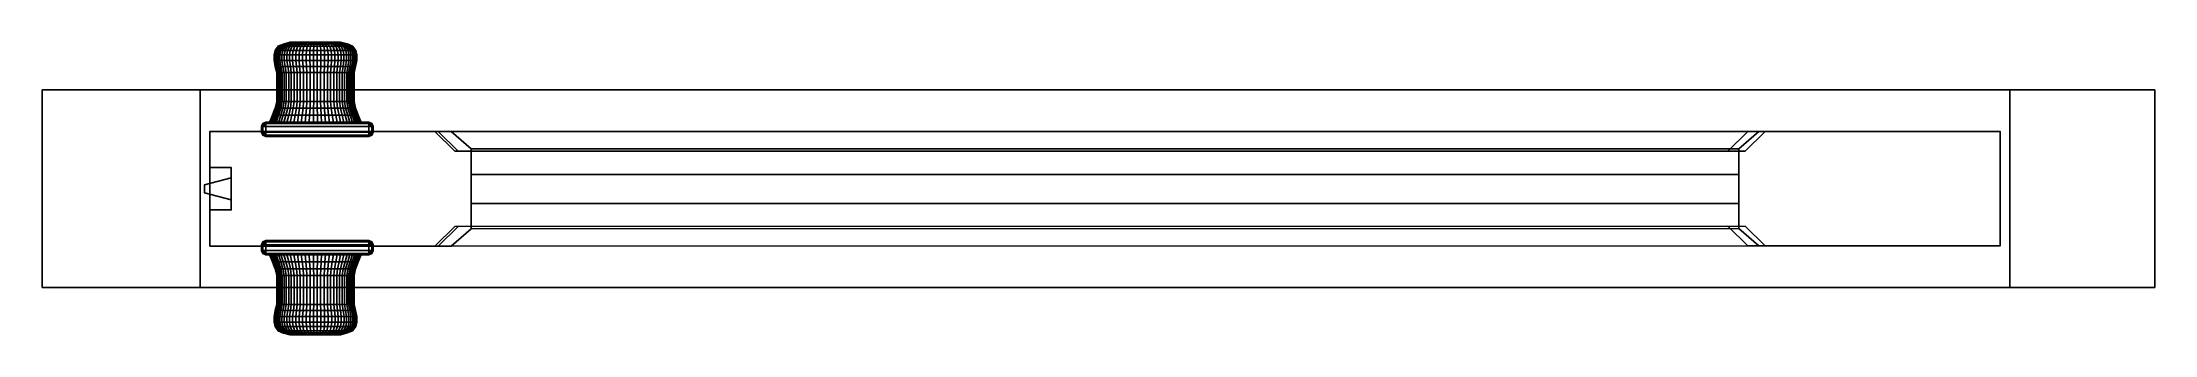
# Model space of a CAD drawing. Extents: x -5.5 to 4.9, y -0.7 to 0.7.
import ezdxf

# ---------------------------------------------------------------- set-up
doc = ezdxf.new("R2010")
doc.units = 0
for name, color, linetype in [('ALDOOR', 17, 'CONTINUOUS'), ('DOOR', 17, 'CONTINUOUS'), ('DOORHENDLE', 33, 'CONTINUOUS')]:
    doc.layers.add(name, color=color, linetype=linetype)

msp = doc.modelspace()

# ---------------------------------------------------------------- meshes
at = {"layer": 'ALDOOR'}
mesh = msp.add_polyface(dxfattribs=at)
corners = [(-5.5443, -0.4873, -10.722), (-5.5443, -0.4873, 10.1046), (4.8967, -0.4873, -10.722), (4.8967, -0.4873, 10.1046), (4.8967, 0.4873, -10.722), (4.8967, 0.4873, 10.1046), (-5.5443, 0.4873, -10.722), (-5.5443, 0.4873, 10.1046), (-4.7638, -0.4873, -10.5475), (-4.7638, -0.4873, 9.356), (4.18, -0.4873, -10.5475), (4.18, -0.4873, 9.356), (4.18, 0.4873, -10.5475), (4.18, 0.4873, 9.356), (-4.7638, 0.4873, -10.5475), (-4.7638, 0.4873, 9.356)]
mesh.append_faces([[corners[k] for k in face] for face in [(5, 13, 12, 4), (2, 3, 5, 4), (7, 15, 13, 5), (6, 7, 1, 0), (1, 7, 5, 3), (6, 0, 2, 4), (0, 8, 10, 2), (2, 10, 11, 3), (3, 11, 9, 1), (1, 9, 8, 0), (4, 12, 14, 6), (6, 14, 15, 7), (12, 13, 11, 10), (10, 8, 14, 12), (13, 15, 9, 11), (15, 14, 8, 9)]])
at = {"layer": 'DOOR'}
mesh = msp.add_polyface(dxfattribs=at)
corners = [(-4.716, -0.2834, -10.4636), (-4.716, -0.2834, -4.6354), (-4.716, -0.2834, -0.0384), (-4.716, -0.2834, 9.3532), (4.1322, -0.2827, -10.4636), (4.1322, -0.2827, -4.6354), (4.1322, -0.2827, -0.0384), (4.1322, -0.2827, 9.3532), (4.1322, 0.2827, -10.4636), (4.1322, 0.2827, -4.6354), (4.1322, 0.2827, -0.0384), (4.1322, 0.2827, 9.3532), (-4.7161, 0.282, -10.4636), (-4.7161, 0.282, -4.6354), (-4.7161, 0.282, -0.0384), (-4.7161, 0.282, 9.3532), (-3.5876, -0.2833, -8.1765), (-3.5876, -0.2833, -5.2739), (2.8861, -0.2828, -8.1765), (2.8861, -0.2828, -5.2739), (2.886, 0.2826, -8.1765), (2.886, 0.2826, -5.2739), (-3.5876, 0.2821, -8.1765), (-3.5876, 0.2821, -5.2739), (-3.6039, -0.2833, -4.0367), (-3.6039, -0.2833, -1.0754), (2.9714, -0.2828, -4.0367), (2.9714, -0.2828, -1.0754), (2.9714, 0.2826, -4.0367), (2.9714, 0.2826, -1.0754), (-3.6039, 0.2821, -4.0367), (-3.6039, 0.2821, -1.0754), (-3.4887, -0.1863, -8.0776), (-3.4887, -0.1863, -5.3728), (2.7871, -0.1858, -8.0776), (2.7871, -0.1858, -5.3728), (-3.505, -0.1863, -3.9377), (-3.505, -0.1863, -1.1743), (2.8725, -0.1858, -3.9377), (2.8725, -0.1858, -1.1743), (2.7871, 0.1856, -8.0776), (2.7871, 0.1856, -5.3728), (-3.4887, 0.1851, -8.0776), (-3.4887, 0.1851, -5.3728), (2.8724, 0.1856, -3.9377), (2.8724, 0.1856, -1.1743), (-3.505, 0.1851, -3.9377), (-3.505, 0.1851, -1.1743), (-3.5239, -0.2833, 0.2078), (-3.5239, -0.2833, 8.0316), (2.9401, -0.2828, 0.2078), (2.9401, -0.2828, 8.0316), (2.94, 0.2826, 0.2078), (2.94, 0.2826, 8.0316), (-3.5239, 0.2821, 0.2078), (-3.5239, 0.2821, 8.0316), (-3.4249, -0.1976, 0.3067), (-3.4249, -0.1976, 7.9327), (2.8411, -0.1971, 0.3067), (2.8411, -0.1971, 7.9327), (2.8411, 0.1969, 0.3067), (2.8411, 0.1969, 7.9327), (-3.425, 0.1964, 0.3067), (-3.425, 0.1964, 7.9327), (-3.4249, -0.0732, 0.3067), (-3.4249, -0.0732, 7.9327), (2.8411, -0.0727, 0.3067), (2.8411, -0.0727, 7.9327), (2.8411, 0.0706, 0.3067), (2.8411, 0.0706, 7.9327), (-3.4249, 0.0701, 0.3067), (-3.4249, 0.0701, 7.9327), (-4.716, -0.1053, -1.6735), (-4.716, -0.1053, -0.2165), (-4.716, 0.1039, -1.6735), (-4.716, 0.1039, -0.2165), (-4.61, -0.1053, -1.6735), (-4.61, -0.1053, -0.2165), (-4.61, 0.1039, -1.6735), (-4.61, 0.1039, -0.2165), (-4.61, -0.0544, -1.6226), (-4.61, -0.0544, -0.2673), (-4.61, 0.053, -1.6226), (-4.61, 0.053, -0.2673), (-4.7424, -0.0203, -1.6226), (-4.7424, -0.0203, -0.2673), (-4.7424, 0.0188, -1.6226), (-4.7424, 0.0188, -0.2673)]
mesh.append_faces([[corners[k] for k in face] for face in [(32, 33, 35, 34), (36, 37, 39, 38), (55, 63, 61, 53), (4, 5, 9, 8), (5, 6, 10, 9), (6, 7, 11, 10), (40, 41, 43, 42), (44, 45, 47, 46), (53, 61, 60, 52), (12, 13, 1, 0), (86, 87, 85, 84), (14, 15, 3, 2), (3, 15, 11, 7), (12, 0, 4, 8), (0, 16, 18, 4), (4, 18, 19, 5), (5, 19, 17, 1), (1, 17, 16, 0), (8, 20, 22, 12), (12, 22, 23, 13), (13, 23, 21, 9), (9, 21, 20, 8), (1, 24, 26, 5), (5, 26, 27, 6), (6, 27, 25, 2), (2, 25, 24, 1), (9, 28, 30, 13), (13, 30, 31, 14), (14, 31, 29, 10), (10, 29, 28, 9), (16, 32, 34, 18), (18, 34, 35, 19), (19, 35, 33, 17), (17, 33, 32, 16), (24, 36, 38, 26), (26, 38, 39, 27), (27, 39, 37, 25), (25, 37, 36, 24), (20, 40, 42, 22), (22, 42, 43, 23), (23, 43, 41, 21), (21, 41, 40, 20), (28, 44, 46, 30), (30, 46, 47, 31), (31, 47, 45, 29), (29, 45, 44, 28), (2, 48, 50, 6), (6, 50, 51, 7), (7, 51, 49, 3), (3, 49, 48, 2), (10, 52, 54, 14), (14, 54, 55, 15), (15, 55, 53, 11), (11, 53, 52, 10), (48, 56, 58, 50), (50, 58, 59, 51), (51, 59, 57, 49), (49, 57, 56, 48), (52, 60, 62, 54), (54, 62, 63, 55), (71, 65, 67, 69), (58, 56, 64, 66), (59, 58, 66, 67), (71, 63, 62, 70), (65, 57, 59, 67), (70, 62, 60, 68), (66, 68, 69, 67), (64, 56, 57, 65), (69, 61, 63, 71), (70, 64, 65, 71), (68, 66, 64, 70), (68, 60, 61, 69), (68, 70, 71, 69), (64, 66, 64, 66), (66, 64, 65, 67), (13, 74, 72, 1), (1, 72, 73, 2), (2, 73, 75, 14), (14, 75, 74, 13), (74, 78, 76, 72), (72, 76, 77, 73), (73, 77, 79, 75), (75, 79, 78, 74), (78, 82, 80, 76), (76, 80, 81, 77), (77, 81, 83, 79), (79, 83, 82, 78), (82, 86, 84, 80), (80, 84, 85, 81), (81, 85, 87, 83), (83, 87, 86, 82)]])
at = {"layer": 'DOORHENDLE'}
mesh = msp.add_polyface(dxfattribs=at)
corners = [(-4.3596, 0.6602, -0.667), (-4.3482, 0.6602, -0.6814), (-4.3444, 0.6814, -0.6781), (-4.3556, 0.6814, -0.6641), (-4.3697, 0.6602, -0.6517), (-4.3654, 0.6814, -0.6491), (-4.3784, 0.6602, -0.6356), (-4.3739, 0.6814, -0.6334), (-4.3856, 0.6602, -0.6187), (-4.3809, 0.6814, -0.6169), (-4.3913, 0.6602, -0.6012), (-4.3865, 0.6814, -0.5999), (-4.3954, 0.6602, -0.5834), (-4.3904, 0.6814, -0.5825), (-4.3978, 0.6602, -0.5652), (-4.3928, 0.6814, -0.5647), (-4.3987, 0.6602, -0.5469), (-4.3936, 0.6814, -0.5469), (-4.3978, 0.6602, -0.5285), (-4.3928, 0.6814, -0.529), (-4.3954, 0.6602, -0.5104), (-4.3904, 0.6814, -0.5112), (-4.3913, 0.6602, -0.4925), (-4.3865, 0.6814, -0.4938), (-4.3856, 0.6602, -0.475), (-4.3809, 0.6814, -0.4768), (-4.3784, 0.6602, -0.4582), (-4.3739, 0.6814, -0.4603), (-4.3697, 0.6602, -0.442), (-4.3654, 0.6814, -0.4446), (-4.3596, 0.6602, -0.4267), (-4.3556, 0.6814, -0.4296), (-4.3482, 0.6602, -0.4124), (-4.3444, 0.6814, -0.4156), (-4.3426, 0.7026, -0.6546), (-4.3517, 0.7026, -0.6409), (-4.3595, 0.7026, -0.6264), (-4.3659, 0.7026, -0.6113), (-4.371, 0.7026, -0.5956), (-4.3747, 0.7026, -0.5796), (-4.3769, 0.7026, -0.5633), (-4.3776, 0.7026, -0.5469), (-4.3769, 0.7026, -0.5304), (-4.3747, 0.7026, -0.5141), (-4.371, 0.7026, -0.4981), (-4.3659, 0.7026, -0.4824), (-4.3595, 0.7026, -0.4673), (-4.3517, 0.7026, -0.4528), (-4.3426, 0.7026, -0.4391), (-4.336, 0.714, -0.6151), (-4.3416, 0.714, -0.6021), (-4.3459, 0.714, -0.5887), (-4.3491, 0.714, -0.5749), (-4.351, 0.714, -0.561), (-4.3516, 0.714, -0.5469), (-4.351, 0.714, -0.5327), (-4.3491, 0.714, -0.5188), (-4.3459, 0.714, -0.505), (-4.3416, 0.714, -0.4916)]
mesh.append_faces([[corners[k] for k in face] for face in [(0, 1, 2, 3), (4, 0, 3, 5), (6, 4, 5, 7), (8, 6, 7, 9), (10, 8, 9, 11), (12, 10, 11, 13), (14, 12, 13, 15), (16, 14, 15, 17), (18, 16, 17, 19), (20, 18, 19, 21), (22, 20, 21, 23), (24, 22, 23, 25), (26, 24, 25, 27), (28, 26, 27, 29), (30, 28, 29, 31), (32, 30, 31, 33), (5, 3, 34, 35), (7, 5, 35, 36), (9, 7, 36, 37), (11, 9, 37, 38), (13, 11, 38, 39), (15, 13, 39, 40), (17, 15, 40, 41), (19, 17, 41, 42), (21, 19, 42, 43), (23, 21, 43, 44), (25, 23, 44, 45), (27, 25, 45, 46), (29, 27, 46, 47), (31, 29, 47, 48), (37, 36, 49, 50), (38, 37, 50, 51), (39, 38, 51, 52), (40, 39, 52, 53), (41, 40, 53, 54), (42, 41, 54, 55), (43, 42, 55, 56), (44, 43, 56, 57), (45, 44, 57, 58)]])
mesh = msp.add_polyface(dxfattribs=at)
corners = [(-4.3312, 0.6036, -0.6901), (-4.3178, 0.6036, -0.7018), (-4.3217, 0.6333, -0.7067), (-4.3355, 0.6333, -0.6946), (-4.3435, 0.6036, -0.6772), (-4.3482, 0.6333, -0.6814), (-4.3546, 0.6036, -0.6633), (-4.3596, 0.6333, -0.667), (-4.3644, 0.6036, -0.6485), (-4.3697, 0.6333, -0.6517), (-4.3728, 0.6036, -0.6328), (-4.3784, 0.6333, -0.6356), (-4.3798, 0.6036, -0.6165), (-4.3856, 0.6333, -0.6187), (-4.3853, 0.6036, -0.5996), (-4.3913, 0.6333, -0.6012), (-4.3892, 0.6036, -0.5822), (-4.3954, 0.6333, -0.5834), (-4.3916, 0.6036, -0.5646), (-4.3978, 0.6333, -0.5652), (-4.3924, 0.6036, -0.5469), (-4.3987, 0.6333, -0.5469), (-4.3916, 0.6036, -0.5291), (-4.3978, 0.6333, -0.5285), (-4.3892, 0.6036, -0.5115), (-4.3954, 0.6333, -0.5104), (-4.3853, 0.6036, -0.4941), (-4.3913, 0.6333, -0.4925), (-4.3798, 0.6036, -0.4772), (-4.3856, 0.6333, -0.475), (-4.3728, 0.6036, -0.4609), (-4.3784, 0.6333, -0.4582), (-4.3644, 0.6036, -0.4452), (-4.3697, 0.6333, -0.442), (-4.3546, 0.6036, -0.4304), (-4.3596, 0.6333, -0.4267), (-4.3435, 0.6036, -0.4165), (-4.3482, 0.6333, -0.4124), (-4.3312, 0.6036, -0.4036), (-4.3355, 0.6333, -0.3991), (-4.3217, 0.6602, -0.7067), (-4.3355, 0.6602, -0.6946), (-4.3482, 0.6602, -0.6814), (-4.3596, 0.6602, -0.667), (-4.3697, 0.6602, -0.6517), (-4.3784, 0.6602, -0.6356), (-4.3856, 0.6602, -0.6187), (-4.3913, 0.6602, -0.6012), (-4.3954, 0.6602, -0.5834), (-4.3978, 0.6602, -0.5652), (-4.3987, 0.6602, -0.5469), (-4.3978, 0.6602, -0.5285), (-4.3954, 0.6602, -0.5104), (-4.3913, 0.6602, -0.4925), (-4.3856, 0.6602, -0.475), (-4.3784, 0.6602, -0.4582), (-4.3697, 0.6602, -0.442), (-4.3596, 0.6602, -0.4267), (-4.3482, 0.6602, -0.4124), (-4.3355, 0.6602, -0.3991), (-4.3217, 0.6333, -0.387), (-4.3217, 0.6602, -0.387)]
mesh.append_faces([[corners[k] for k in face] for face in [(0, 1, 2, 3), (4, 0, 3, 5), (6, 4, 5, 7), (8, 6, 7, 9), (10, 8, 9, 11), (12, 10, 11, 13), (14, 12, 13, 15), (16, 14, 15, 17), (18, 16, 17, 19), (20, 18, 19, 21), (22, 20, 21, 23), (24, 22, 23, 25), (26, 24, 25, 27), (28, 26, 27, 29), (30, 28, 29, 31), (32, 30, 31, 33), (34, 32, 33, 35), (36, 34, 35, 37), (38, 36, 37, 39), (3, 2, 40, 41), (5, 3, 41, 42), (7, 5, 42, 43), (9, 7, 43, 44), (11, 9, 44, 45), (13, 11, 45, 46), (15, 13, 46, 47), (17, 15, 47, 48), (19, 17, 48, 49), (21, 19, 49, 50), (23, 21, 50, 51), (25, 23, 51, 52), (27, 25, 52, 53), (29, 27, 53, 54), (31, 29, 54, 55), (33, 31, 55, 56), (35, 33, 56, 57), (37, 35, 57, 58), (39, 37, 58, 59), (60, 39, 59, 61)]])
mesh = msp.add_polyface(dxfattribs=at)
corners = [(-4.2533, 0.4298, -0.3651), (-4.2693, 0.4298, -0.3711), (-4.2693, 0.574, -0.3711), (-4.2533, 0.574, -0.3651), (-4.2367, 0.4298, -0.3605), (-4.2367, 0.574, -0.3605), (-4.2199, 0.4298, -0.3575), (-4.2199, 0.574, -0.3575), (-4.2028, 0.4298, -0.3559), (-4.2028, 0.574, -0.3559), (-4.2199, 0.574, -0.7362), (-4.2028, 0.574, -0.7378), (-4.2031, 0.6037, -0.7448), (-4.2208, 0.6037, -0.7432), (-4.2367, 0.574, -0.7332), (-4.2383, 0.6036, -0.7401), (-4.2533, 0.574, -0.7286), (-4.2555, 0.6036, -0.7353), (-4.2693, 0.574, -0.7226), (-4.2721, 0.6036, -0.7291), (-4.2848, 0.574, -0.7151), (-4.2881, 0.6036, -0.7214), (-4.2995, 0.574, -0.7063), (-4.3034, 0.6036, -0.7123), (-4.3134, 0.574, -0.6963), (-4.3178, 0.6036, -0.7018), (-4.3263, 0.574, -0.685), (-4.3312, 0.6036, -0.6901), (-4.3381, 0.574, -0.6726), (-4.3435, 0.6036, -0.6772), (-4.3488, 0.574, -0.6592), (-4.3546, 0.6036, -0.6633), (-4.3583, 0.574, -0.6449), (-4.3644, 0.6036, -0.6485), (-4.3664, 0.574, -0.6298), (-4.3728, 0.6036, -0.6328), (-4.3731, 0.574, -0.614), (-4.3798, 0.6036, -0.6165), (-4.3784, 0.574, -0.5977), (-4.3853, 0.6036, -0.5996), (-4.3823, 0.574, -0.581), (-4.3892, 0.6036, -0.5822), (-4.3846, 0.574, -0.564), (-4.3916, 0.6036, -0.5646), (-4.3853, 0.574, -0.5469), (-4.3924, 0.6036, -0.5469), (-4.3846, 0.574, -0.5297), (-4.3916, 0.6036, -0.5291), (-4.3823, 0.574, -0.5127), (-4.3892, 0.6036, -0.5115), (-4.3784, 0.574, -0.496), (-4.3853, 0.6036, -0.4941), (-4.3731, 0.574, -0.4797), (-4.3798, 0.6036, -0.4772), (-4.3664, 0.574, -0.4639), (-4.3728, 0.6036, -0.4609), (-4.3583, 0.574, -0.4488), (-4.3644, 0.6036, -0.4452), (-4.3488, 0.574, -0.4345), (-4.3546, 0.6036, -0.4304), (-4.3381, 0.574, -0.4211), (-4.3435, 0.6036, -0.4165), (-4.3263, 0.574, -0.4087), (-4.3312, 0.6036, -0.4036), (-4.3134, 0.574, -0.3974), (-4.3178, 0.6036, -0.3919), (-4.2995, 0.574, -0.3874), (-4.3034, 0.6036, -0.3815), (-4.2848, 0.574, -0.3786), (-4.2881, 0.6036, -0.3723), (-4.2721, 0.6036, -0.3646), (-4.2555, 0.6036, -0.3584), (-4.2383, 0.6036, -0.3536), (-4.2208, 0.6037, -0.3505), (-4.2031, 0.6037, -0.3489), (-4.2397, 0.6333, -0.7462), (-4.2574, 0.6333, -0.7413)]
mesh.append_faces([[corners[k] for k in face] for face in [(0, 1, 2, 3), (4, 0, 3, 5), (6, 4, 5, 7), (8, 6, 7, 9), (10, 11, 12, 13), (14, 10, 13, 15), (16, 14, 15, 17), (18, 16, 17, 19), (20, 18, 19, 21), (22, 20, 21, 23), (24, 22, 23, 25), (26, 24, 25, 27), (28, 26, 27, 29), (30, 28, 29, 31), (32, 30, 31, 33), (34, 32, 33, 35), (36, 34, 35, 37), (38, 36, 37, 39), (40, 38, 39, 41), (42, 40, 41, 43), (44, 42, 43, 45), (46, 44, 45, 47), (48, 46, 47, 49), (50, 48, 49, 51), (52, 50, 51, 53), (54, 52, 53, 55), (56, 54, 55, 57), (58, 56, 57, 59), (60, 58, 59, 61), (62, 60, 61, 63), (64, 62, 63, 65), (66, 64, 65, 67), (68, 66, 67, 69), (2, 68, 69, 70), (3, 2, 70, 71), (5, 3, 71, 72), (7, 5, 72, 73), (9, 7, 73, 74), (17, 15, 75, 76)]])
mesh = msp.add_polyface(dxfattribs=at)
corners = [(-4.3355, 0.6602, -0.6946), (-4.3217, 0.6602, -0.7067), (-4.3186, 0.6814, -0.7028), (-4.332, 0.6814, -0.691), (-4.3482, 0.6602, -0.6814), (-4.3444, 0.6814, -0.6781), (-4.3355, 0.6602, -0.3991), (-4.3482, 0.6602, -0.4124), (-4.3444, 0.6814, -0.4156), (-4.332, 0.6814, -0.4027), (-4.3217, 0.6602, -0.387), (-4.3186, 0.6814, -0.3909), (-4.3068, 0.6602, -0.3762), (-4.3041, 0.6814, -0.3804), (-4.3041, 0.6814, -0.7133), (-4.2953, 0.7026, -0.6999), (-4.3086, 0.7026, -0.6902), (-4.321, 0.7026, -0.6794), (-4.3323, 0.7026, -0.6675), (-4.3556, 0.6814, -0.6641), (-4.3426, 0.7026, -0.6546), (-4.3556, 0.6814, -0.4296), (-4.3426, 0.7026, -0.4391), (-4.3323, 0.7026, -0.4262), (-4.321, 0.7026, -0.4143), (-4.3086, 0.7026, -0.4035), (-4.2953, 0.7026, -0.3938), (-4.2923, 0.714, -0.6699), (-4.303, 0.714, -0.6606), (-4.3127, 0.714, -0.6504), (-4.3215, 0.714, -0.6393), (-4.3517, 0.7026, -0.6409), (-4.3293, 0.714, -0.6276), (-4.3595, 0.7026, -0.6264), (-4.336, 0.714, -0.6151), (-4.3595, 0.7026, -0.4673), (-4.3659, 0.7026, -0.4824), (-4.3416, 0.714, -0.4916), (-4.336, 0.714, -0.4786), (-4.3517, 0.7026, -0.4528), (-4.3293, 0.714, -0.4661), (-4.3215, 0.714, -0.4544), (-4.3127, 0.714, -0.4433), (-4.303, 0.714, -0.4331), (-4.2923, 0.714, -0.4238), (-4.2881, 0.7224, -0.6289), (-4.2951, 0.7224, -0.6202), (-4.3013, 0.7224, -0.6108), (-4.3066, 0.7224, -0.601), (-4.3416, 0.714, -0.6021), (-4.311, 0.7224, -0.5907), (-4.3459, 0.714, -0.5887), (-4.3144, 0.7224, -0.58), (-4.3491, 0.714, -0.5749), (-4.3169, 0.7224, -0.5691), (-4.351, 0.714, -0.561), (-4.3184, 0.7224, -0.558), (-4.3516, 0.714, -0.5469), (-4.3189, 0.7224, -0.5469), (-4.351, 0.714, -0.5327), (-4.3184, 0.7224, -0.5357), (-4.3491, 0.714, -0.5188), (-4.3169, 0.7224, -0.5246), (-4.3459, 0.714, -0.505), (-4.3144, 0.7224, -0.5137), (-4.311, 0.7224, -0.503), (-4.3066, 0.7224, -0.4927), (-4.3013, 0.7224, -0.4829), (-4.2951, 0.7224, -0.4736)]
mesh.append_faces([[corners[k] for k in face] for face in [(0, 1, 2, 3), (4, 0, 3, 5), (6, 7, 8, 9), (10, 6, 9, 11), (12, 10, 11, 13), (2, 14, 15, 16), (3, 2, 16, 17), (5, 3, 17, 18), (19, 5, 18, 20), (8, 21, 22, 23), (9, 8, 23, 24), (11, 9, 24, 25), (13, 11, 25, 26), (17, 16, 27, 28), (18, 17, 28, 29), (20, 18, 29, 30), (31, 20, 30, 32), (33, 31, 32, 34), (35, 36, 37, 38), (39, 35, 38, 40), (22, 39, 40, 41), (23, 22, 41, 42), (24, 23, 42, 43), (25, 24, 43, 44), (30, 29, 45, 46), (32, 30, 46, 47), (34, 32, 47, 48), (49, 34, 48, 50), (51, 49, 50, 52), (53, 51, 52, 54), (55, 53, 54, 56), (57, 55, 56, 58), (59, 57, 58, 60), (61, 59, 60, 62), (63, 61, 62, 64), (37, 63, 64, 65), (38, 37, 65, 66), (40, 38, 66, 67), (41, 40, 67, 68)]])
mesh = msp.add_polyface(dxfattribs=at)
corners = [(-4.2031, 0.6037, -0.7448), (-4.1853, 0.6037, -0.7448), (-4.1851, 0.6333, -0.7511), (-4.2034, 0.6333, -0.7511), (-4.2208, 0.6037, -0.7432), (-4.2217, 0.6333, -0.7494), (-4.2383, 0.6036, -0.7401), (-4.2397, 0.6333, -0.7462), (-4.2721, 0.6036, -0.7291), (-4.2555, 0.6036, -0.7353), (-4.2574, 0.6333, -0.7413), (-4.2746, 0.6333, -0.7348), (-4.2881, 0.6036, -0.7214), (-4.2911, 0.6333, -0.7269), (-4.3034, 0.6036, -0.7123), (-4.3068, 0.6333, -0.7175), (-4.3178, 0.6036, -0.7018), (-4.3217, 0.6333, -0.7067), (-4.3178, 0.6036, -0.3919), (-4.3312, 0.6036, -0.4036), (-4.3355, 0.6333, -0.3991), (-4.3217, 0.6333, -0.387), (-4.3034, 0.6036, -0.3815), (-4.3068, 0.6333, -0.3762), (-4.2881, 0.6036, -0.3723), (-4.2911, 0.6333, -0.3668), (-4.2721, 0.6036, -0.3646), (-4.2746, 0.6333, -0.3589), (-4.2555, 0.6036, -0.3584), (-4.2574, 0.6333, -0.3524), (-4.2383, 0.6036, -0.3536), (-4.2397, 0.6333, -0.3476), (-4.2208, 0.6037, -0.3505), (-4.2217, 0.6333, -0.3443), (-4.2031, 0.6037, -0.3489), (-4.2034, 0.6333, -0.3426), (-4.1853, 0.6037, -0.3489), (-4.1851, 0.6333, -0.3426), (-4.1851, 0.6602, -0.7511), (-4.2034, 0.6602, -0.7511), (-4.2217, 0.6602, -0.7494), (-4.2397, 0.6602, -0.7462), (-4.2574, 0.6602, -0.7413), (-4.2746, 0.6602, -0.7348), (-4.2911, 0.6602, -0.7269), (-4.3068, 0.6602, -0.7175), (-4.3217, 0.6602, -0.7067), (-4.3217, 0.6602, -0.387), (-4.3068, 0.6602, -0.3762), (-4.2911, 0.6602, -0.3668), (-4.2746, 0.6602, -0.3589), (-4.2574, 0.6602, -0.3524), (-4.2397, 0.6602, -0.3476), (-4.2217, 0.6602, -0.3443), (-4.2034, 0.6602, -0.3426), (-4.1851, 0.6602, -0.3426), (-4.1853, 0.6814, -0.7461), (-4.2032, 0.6814, -0.7461), (-4.221, 0.6814, -0.7445), (-4.2386, 0.6814, -0.7413), (-4.2559, 0.6814, -0.7365), (-4.2726, 0.6814, -0.7302), (-4.2887, 0.6814, -0.7225), (-4.3041, 0.6814, -0.7133), (-4.3186, 0.6814, -0.7028)]
mesh.append_faces([[corners[k] for k in face] for face in [(0, 1, 2, 3), (4, 0, 3, 5), (6, 4, 5, 7), (8, 9, 10, 11), (12, 8, 11, 13), (14, 12, 13, 15), (16, 14, 15, 17), (18, 19, 20, 21), (22, 18, 21, 23), (24, 22, 23, 25), (26, 24, 25, 27), (28, 26, 27, 29), (30, 28, 29, 31), (32, 30, 31, 33), (34, 32, 33, 35), (36, 34, 35, 37), (3, 2, 38, 39), (5, 3, 39, 40), (7, 5, 40, 41), (10, 7, 41, 42), (11, 10, 42, 43), (13, 11, 43, 44), (15, 13, 44, 45), (17, 15, 45, 46), (23, 21, 47, 48), (25, 23, 48, 49), (27, 25, 49, 50), (29, 27, 50, 51), (31, 29, 51, 52), (33, 31, 52, 53), (35, 33, 53, 54), (37, 35, 54, 55), (39, 38, 56, 57), (40, 39, 57, 58), (41, 40, 58, 59), (42, 41, 59, 60), (43, 42, 60, 61), (44, 43, 61, 62), (45, 44, 62, 63), (46, 45, 63, 64)]])
mesh = msp.add_polyface(dxfattribs=at)
corners = [(-4.2911, 0.6602, -0.3668), (-4.3068, 0.6602, -0.3762), (-4.3041, 0.6814, -0.3804), (-4.2887, 0.6814, -0.3712), (-4.2746, 0.6602, -0.3589), (-4.2726, 0.6814, -0.3635), (-4.2574, 0.6602, -0.3524), (-4.2559, 0.6814, -0.3572), (-4.2726, 0.6814, -0.7302), (-4.2559, 0.6814, -0.7365), (-4.2509, 0.7026, -0.7213), (-4.2663, 0.7026, -0.7155), (-4.2887, 0.6814, -0.7225), (-4.2811, 0.7026, -0.7083), (-4.3041, 0.6814, -0.7133), (-4.2953, 0.7026, -0.6999), (-4.2953, 0.7026, -0.3938), (-4.2811, 0.7026, -0.3854), (-4.2663, 0.7026, -0.3782), (-4.2509, 0.7026, -0.3724), (-4.2561, 0.714, -0.6915), (-4.2688, 0.714, -0.6854), (-4.2809, 0.714, -0.6782), (-4.3086, 0.7026, -0.6902), (-4.2923, 0.714, -0.6699), (-4.3086, 0.7026, -0.4035), (-4.2923, 0.714, -0.4238), (-4.2809, 0.714, -0.4155), (-4.2688, 0.714, -0.4083), (-4.2561, 0.714, -0.4022), (-4.2432, 0.7224, -0.6615), (-4.2533, 0.7224, -0.6567), (-4.2629, 0.7224, -0.6509), (-4.272, 0.7224, -0.6443), (-4.303, 0.714, -0.6606), (-4.2804, 0.7224, -0.637), (-4.3127, 0.714, -0.6504), (-4.2881, 0.7224, -0.6289), (-4.3127, 0.714, -0.4433), (-4.3215, 0.714, -0.4544), (-4.2951, 0.7224, -0.4736), (-4.2881, 0.7224, -0.4648), (-4.303, 0.714, -0.4331), (-4.2804, 0.7224, -0.4567), (-4.272, 0.7224, -0.4494), (-4.2629, 0.7224, -0.4428), (-4.2533, 0.7224, -0.437), (-4.3013, 0.7224, -0.6108), (-4.2951, 0.7224, -0.6202), (-4.2138, 0.7224, -0.5975), (-4.215, 0.7224, -0.5911), (-4.3066, 0.7224, -0.601), (-4.216, 0.7224, -0.5843), (-4.311, 0.7224, -0.5907), (-4.2169, 0.7224, -0.5772), (-4.3144, 0.7224, -0.58), (-4.2175, 0.7224, -0.5698), (-4.3169, 0.7224, -0.5691), (-4.218, 0.7224, -0.5623), (-4.3184, 0.7224, -0.558), (-4.2183, 0.7224, -0.5546), (-4.3189, 0.7224, -0.5469), (-4.2184, 0.7224, -0.5469), (-4.3184, 0.7224, -0.5357), (-4.2183, 0.7224, -0.5391), (-4.3169, 0.7224, -0.5246), (-4.218, 0.7224, -0.5315), (-4.3144, 0.7224, -0.5137), (-4.2175, 0.7224, -0.5239), (-4.311, 0.7224, -0.503), (-4.2169, 0.7224, -0.5165), (-4.3066, 0.7224, -0.4927), (-4.216, 0.7224, -0.5094), (-4.3013, 0.7224, -0.4829), (-4.215, 0.7224, -0.5026), (-4.2138, 0.7224, -0.4962)]
mesh.append_faces([[corners[k] for k in face] for face in [(0, 1, 2, 3), (4, 0, 3, 5), (6, 4, 5, 7), (8, 9, 10, 11), (12, 8, 11, 13), (14, 12, 13, 15), (3, 2, 16, 17), (5, 3, 17, 18), (7, 5, 18, 19), (13, 11, 20, 21), (15, 13, 21, 22), (23, 15, 22, 24), (16, 25, 26, 27), (17, 16, 27, 28), (18, 17, 28, 29), (21, 20, 30, 31), (22, 21, 31, 32), (24, 22, 32, 33), (34, 24, 33, 35), (36, 34, 35, 37), (38, 39, 40, 41), (42, 38, 41, 43), (26, 42, 43, 44), (27, 26, 44, 45), (28, 27, 45, 46), (47, 48, 49, 50), (51, 47, 50, 52), (53, 51, 52, 54), (55, 53, 54, 56), (57, 55, 56, 58), (59, 57, 58, 60), (61, 59, 60, 62), (63, 61, 62, 64), (65, 63, 64, 66), (67, 65, 66, 68), (69, 67, 68, 70), (71, 69, 70, 72), (73, 71, 72, 74), (40, 73, 74, 75)]])
mesh = msp.add_polyface(dxfattribs=at)
corners = [(-4.2397, 0.6602, -0.3476), (-4.2574, 0.6602, -0.3524), (-4.2559, 0.6814, -0.3572), (-4.2386, 0.6814, -0.3524), (-4.2217, 0.6602, -0.3443), (-4.221, 0.6814, -0.3492), (-4.2386, 0.6814, -0.7413), (-4.221, 0.6814, -0.7445), (-4.2188, 0.7026, -0.7286), (-4.235, 0.7026, -0.7256), (-4.2559, 0.6814, -0.7365), (-4.2509, 0.7026, -0.7213), (-4.2509, 0.7026, -0.3724), (-4.235, 0.7026, -0.3681), (-4.2188, 0.7026, -0.3651), (-4.2154, 0.714, -0.7028), (-4.2292, 0.714, -0.7003), (-4.2429, 0.714, -0.6965), (-4.2663, 0.7026, -0.7155), (-4.2561, 0.714, -0.6915), (-4.2663, 0.7026, -0.3782), (-4.2561, 0.714, -0.4022), (-4.2429, 0.714, -0.3972), (-4.2292, 0.714, -0.3934), (-4.2154, 0.714, -0.3909), (-4.211, 0.7224, -0.6704), (-4.222, 0.7224, -0.6684), (-4.2328, 0.7224, -0.6655), (-4.2432, 0.7224, -0.6615), (-4.2688, 0.714, -0.4083), (-4.2533, 0.7224, -0.437), (-4.2432, 0.7224, -0.4322), (-4.2328, 0.7224, -0.4283), (-4.222, 0.7224, -0.4253), (-4.211, 0.7224, -0.4233), (-4.2017, 0.7224, -0.6289), (-4.2037, 0.7224, -0.6262), (-4.2533, 0.7224, -0.6567), (-4.2057, 0.7224, -0.6228), (-4.2629, 0.7224, -0.6509), (-4.2075, 0.7224, -0.6188), (-4.272, 0.7224, -0.6443), (-4.2093, 0.7224, -0.6143), (-4.2804, 0.7224, -0.637), (-4.2109, 0.7224, -0.6092), (-4.2881, 0.7224, -0.6289), (-4.2124, 0.7224, -0.6036), (-4.2951, 0.7224, -0.6202), (-4.2138, 0.7224, -0.5975), (-4.2881, 0.7224, -0.4648), (-4.2951, 0.7224, -0.4736), (-4.2138, 0.7224, -0.4962), (-4.2124, 0.7224, -0.4901), (-4.2804, 0.7224, -0.4567), (-4.2109, 0.7224, -0.4845), (-4.272, 0.7224, -0.4494), (-4.2093, 0.7224, -0.4794), (-4.2629, 0.7224, -0.4428), (-4.2075, 0.7224, -0.4749), (-4.2057, 0.7224, -0.4709), (-4.2037, 0.7224, -0.4675), (-4.2017, 0.7224, -0.4648), (-4.218, 0.7224, -0.5623), (-4.2175, 0.7224, -0.5698), (-4.2156, 0.7224, -0.5696), (-4.216, 0.7224, -0.5622), (-4.2183, 0.7224, -0.5546), (-4.2163, 0.7224, -0.5545), (-4.2184, 0.7224, -0.5469), (-4.2164, 0.7224, -0.5469), (-4.2183, 0.7224, -0.5391), (-4.2163, 0.7224, -0.5392), (-4.218, 0.7224, -0.5315), (-4.216, 0.7224, -0.5316), (-4.2175, 0.7224, -0.5239), (-4.2156, 0.7224, -0.5241)]
mesh.append_faces([[corners[k] for k in face] for face in [(0, 1, 2, 3), (4, 0, 3, 5), (6, 7, 8, 9), (10, 6, 9, 11), (3, 2, 12, 13), (5, 3, 13, 14), (9, 8, 15, 16), (11, 9, 16, 17), (18, 11, 17, 19), (12, 20, 21, 22), (13, 12, 22, 23), (14, 13, 23, 24), (16, 15, 25, 26), (17, 16, 26, 27), (19, 17, 27, 28), (21, 29, 30, 31), (22, 21, 31, 32), (23, 22, 32, 33), (24, 23, 33, 34), (28, 27, 35, 36), (37, 28, 36, 38), (39, 37, 38, 40), (41, 39, 40, 42), (43, 41, 42, 44), (45, 43, 44, 46), (47, 45, 46, 48), (49, 50, 51, 52), (53, 49, 52, 54), (55, 53, 54, 56), (57, 55, 56, 58), (30, 57, 58, 59), (31, 30, 59, 60), (32, 31, 60, 61), (62, 63, 64, 65), (66, 62, 65, 67), (68, 66, 67, 69), (70, 68, 69, 71), (72, 70, 71, 73), (74, 72, 73, 75)]])
mesh = msp.add_polyface(dxfattribs=at)
corners = [(-4.222, 0.7224, -0.6684), (-4.211, 0.7224, -0.6704), (-4.1975, 0.7224, -0.6323), (-4.1996, 0.7224, -0.6309), (-4.2328, 0.7224, -0.6655), (-4.2017, 0.7224, -0.6289), (-4.222, 0.7224, -0.4253), (-4.2328, 0.7224, -0.4283), (-4.2017, 0.7224, -0.4648), (-4.1996, 0.7224, -0.4628), (-4.211, 0.7224, -0.4233), (-4.1975, 0.7224, -0.4614), (-4.2093, 0.7224, -0.6143), (-4.2075, 0.7224, -0.6188), (-4.2057, 0.7224, -0.6181), (-4.2074, 0.7224, -0.6136), (-4.2109, 0.7224, -0.6092), (-4.209, 0.7224, -0.6086), (-4.2124, 0.7224, -0.6036), (-4.2105, 0.7224, -0.6031), (-4.2138, 0.7224, -0.5975), (-4.2118, 0.7224, -0.5972), (-4.215, 0.7224, -0.5911), (-4.213, 0.7224, -0.5908), (-4.216, 0.7224, -0.5843), (-4.214, 0.7224, -0.584), (-4.2169, 0.7224, -0.5772), (-4.2149, 0.7224, -0.577), (-4.2175, 0.7224, -0.5698), (-4.2156, 0.7224, -0.5696), (-4.2169, 0.7224, -0.5165), (-4.2175, 0.7224, -0.5239), (-4.2156, 0.7224, -0.5241), (-4.2149, 0.7224, -0.5168), (-4.216, 0.7224, -0.5094), (-4.214, 0.7224, -0.5097), (-4.215, 0.7224, -0.5026), (-4.213, 0.7224, -0.5029), (-4.2138, 0.7224, -0.4962), (-4.2118, 0.7224, -0.4966), (-4.2124, 0.7224, -0.4901), (-4.2105, 0.7224, -0.4906), (-4.2109, 0.7224, -0.4845), (-4.209, 0.7224, -0.4851), (-4.2093, 0.7224, -0.4794), (-4.2074, 0.7224, -0.4801), (-4.2074, 0.7184, -0.6136), (-4.209, 0.7184, -0.6086), (-4.2105, 0.7184, -0.6031), (-4.2118, 0.7184, -0.5972), (-4.213, 0.7184, -0.5908), (-4.214, 0.7184, -0.584), (-4.2149, 0.7184, -0.577), (-4.2156, 0.7184, -0.5696), (-4.216, 0.7224, -0.5622), (-4.216, 0.7184, -0.5622), (-4.2163, 0.7224, -0.5545), (-4.2163, 0.7184, -0.5545), (-4.2164, 0.7224, -0.5469), (-4.2164, 0.7184, -0.5469), (-4.2163, 0.7224, -0.5392), (-4.2163, 0.7184, -0.5392), (-4.216, 0.7224, -0.5316), (-4.216, 0.7184, -0.5316), (-4.2156, 0.7184, -0.5241), (-4.2149, 0.7184, -0.5168), (-4.214, 0.7184, -0.5097), (-4.213, 0.7184, -0.5029), (-4.2118, 0.7184, -0.4966), (-4.2105, 0.7184, -0.4906), (-4.209, 0.7184, -0.4851), (-4.2074, 0.7184, -0.4801)]
mesh.append_faces([[corners[k] for k in face] for face in [(0, 1, 2, 3), (4, 0, 3, 5), (6, 7, 8, 9), (10, 6, 9, 11), (12, 13, 14, 15), (16, 12, 15, 17), (18, 16, 17, 19), (20, 18, 19, 21), (22, 20, 21, 23), (24, 22, 23, 25), (26, 24, 25, 27), (28, 26, 27, 29), (30, 31, 32, 33), (34, 30, 33, 35), (36, 34, 35, 37), (38, 36, 37, 39), (40, 38, 39, 41), (42, 40, 41, 43), (44, 42, 43, 45), (17, 15, 46, 47), (19, 17, 47, 48), (21, 19, 48, 49), (23, 21, 49, 50), (25, 23, 50, 51), (27, 25, 51, 52), (29, 27, 52, 53), (54, 29, 53, 55), (56, 54, 55, 57), (58, 56, 57, 59), (60, 58, 59, 61), (62, 60, 61, 63), (32, 62, 63, 64), (33, 32, 64, 65), (35, 33, 65, 66), (37, 35, 66, 67), (39, 37, 67, 68), (41, 39, 68, 69), (43, 41, 69, 70), (45, 43, 70, 71)]])
mesh = msp.add_polyface(dxfattribs=at)
corners = [(-4.1942, 0.7184, -0.5469), (-4.1966, 0.7184, -0.6305), (-4.195, 0.7184, -0.631), (-4.1984, 0.7184, -0.6294), (-4.2002, 0.7184, -0.6276), (-4.2021, 0.7184, -0.6251), (-4.2039, 0.7184, -0.6219), (-4.2057, 0.7184, -0.6181), (-4.2074, 0.7184, -0.6136), (-4.209, 0.7184, -0.6086), (-4.2105, 0.7184, -0.6031), (-4.2118, 0.7184, -0.5972), (-4.213, 0.7184, -0.5908), (-4.214, 0.7184, -0.584), (-4.2149, 0.7184, -0.577), (-4.2156, 0.7184, -0.5696), (-4.216, 0.7184, -0.5622), (-4.2163, 0.7184, -0.5545), (-4.2164, 0.7184, -0.5469), (-4.2163, 0.7184, -0.5392), (-4.216, 0.7184, -0.5316), (-4.2156, 0.7184, -0.5241), (-4.2149, 0.7184, -0.5168), (-4.214, 0.7184, -0.5097), (-4.213, 0.7184, -0.5029), (-4.2118, 0.7184, -0.4966), (-4.2105, 0.7184, -0.4906), (-4.2034, 0.6602, -0.3426), (-4.2217, 0.6602, -0.3443), (-4.221, 0.6814, -0.3492), (-4.2032, 0.6814, -0.3476), (-4.1851, 0.6602, -0.3426), (-4.1853, 0.6814, -0.3476), (-4.2032, 0.6814, -0.7461), (-4.1853, 0.6814, -0.7461), (-4.186, 0.7026, -0.7301), (-4.2025, 0.7026, -0.7301), (-4.221, 0.6814, -0.7445), (-4.2188, 0.7026, -0.7286), (-4.2188, 0.7026, -0.3651), (-4.2025, 0.7026, -0.3636), (-4.186, 0.7026, -0.3636), (-4.1872, 0.714, -0.704), (-4.2013, 0.714, -0.704), (-4.2154, 0.714, -0.7028), (-4.2154, 0.714, -0.3909), (-4.2013, 0.714, -0.3897), (-4.1872, 0.714, -0.3897), (-4.1886, 0.7224, -0.6714), (-4.1998, 0.7224, -0.6714), (-4.211, 0.7224, -0.6704), (-4.211, 0.7224, -0.4233), (-4.1998, 0.7224, -0.4223), (-4.1886, 0.7224, -0.4223)]
mesh.append_faces([[corners[k] for k in face] for face in [(0, 1, 2, 2), (0, 3, 1, 1), (0, 4, 3, 3), (0, 5, 4, 4), (0, 6, 5, 5), (0, 7, 6, 6), (0, 8, 7, 7), (0, 9, 8, 8), (0, 10, 9, 9), (0, 11, 10, 10), (0, 12, 11, 11), (0, 13, 12, 12), (0, 14, 13, 13), (0, 15, 14, 14), (0, 16, 15, 15), (0, 17, 16, 16), (0, 18, 17, 17), (0, 19, 18, 18), (0, 20, 19, 19), (0, 21, 20, 20), (0, 22, 21, 21), (0, 23, 22, 22), (0, 24, 23, 23), (0, 25, 24, 24), (0, 26, 25, 25), (27, 28, 29, 30), (31, 27, 30, 32), (33, 34, 35, 36), (37, 33, 36, 38), (30, 29, 39, 40), (32, 30, 40, 41), (36, 35, 42, 43), (38, 36, 43, 44), (40, 39, 45, 46), (41, 40, 46, 47), (43, 42, 48, 49), (44, 43, 49, 50), (46, 45, 51, 52), (47, 46, 52, 53)]])
mesh = msp.add_polyface(dxfattribs=at)
corners = [(-4.1942, 0.7184, -0.5469), (-4.209, 0.7184, -0.4851), (-4.2105, 0.7184, -0.4906), (-4.2074, 0.7184, -0.4801), (-4.2057, 0.7184, -0.4757), (-4.2039, 0.7184, -0.4718), (-4.2021, 0.7184, -0.4686), (-4.2002, 0.7184, -0.4661), (-4.1984, 0.7184, -0.4643), (-4.1966, 0.7184, -0.4632), (-4.195, 0.7184, -0.4627), (-4.1935, 0.7184, -0.4627), (-4.195, 0.7184, -0.631), (-4.1935, 0.7184, -0.631), (-4.1935, 0.7184, -0.631), (-4.195, 0.7184, -0.631), (-4.1966, 0.7184, -0.6305), (-4.1966, 0.7184, -0.6305), (-4.1984, 0.7184, -0.6294), (-4.1984, 0.7184, -0.6294), (-4.2002, 0.7184, -0.6276), (-4.2002, 0.7184, -0.6276), (-4.2021, 0.7184, -0.6251), (-4.2021, 0.7184, -0.6251), (-4.2039, 0.7184, -0.6219), (-4.2039, 0.7184, -0.6219), (-4.2057, 0.7184, -0.6181), (-4.2057, 0.7184, -0.6181), (-4.2074, 0.7184, -0.6136), (-4.2074, 0.7184, -0.6136), (-4.209, 0.7184, -0.6086), (-4.209, 0.7184, -0.6086), (-4.2105, 0.7184, -0.6031), (-4.2105, 0.7184, -0.6031), (-4.2118, 0.7184, -0.5972), (-4.2118, 0.7184, -0.5972), (-4.213, 0.7184, -0.5908), (-4.213, 0.7184, -0.5908), (-4.214, 0.7184, -0.584), (-4.214, 0.7184, -0.584), (-4.2149, 0.7184, -0.577), (-4.2149, 0.7184, -0.577), (-4.2156, 0.7184, -0.5696), (-4.2156, 0.7184, -0.5696), (-4.216, 0.7184, -0.5622), (-4.216, 0.7184, -0.5622), (-4.2163, 0.7184, -0.5545), (-4.2163, 0.7184, -0.5545), (-4.2164, 0.7184, -0.5469), (-4.2164, 0.7184, -0.5469), (-4.2163, 0.7184, -0.5392), (-4.2163, 0.7184, -0.5392), (-4.216, 0.7184, -0.5316), (-4.216, 0.7184, -0.5316), (-4.2156, 0.7184, -0.5241), (-4.2156, 0.7184, -0.5241), (-4.2149, 0.7184, -0.5168), (-4.2149, 0.7184, -0.5168), (-4.214, 0.7184, -0.5097), (-4.214, 0.7184, -0.5097), (-4.213, 0.7184, -0.5029), (-4.213, 0.7184, -0.5029), (-4.2118, 0.7184, -0.4966), (-4.2118, 0.7184, -0.4966), (-4.2105, 0.7184, -0.4906), (-4.209, 0.7184, -0.4851), (-4.2074, 0.7184, -0.4801), (-4.2057, 0.7184, -0.4757)]
mesh.append_faces([[corners[k] for k in face] for face in [(0, 1, 2, 2), (0, 3, 1, 1), (0, 4, 3, 3), (0, 5, 4, 4), (0, 6, 5, 5), (0, 7, 6, 6), (0, 8, 7, 7), (0, 9, 8, 8), (0, 10, 9, 9), (0, 11, 10, 10), (12, 13, 14, 15), (16, 12, 15, 17), (18, 16, 17, 19), (20, 18, 19, 21), (22, 20, 21, 23), (24, 22, 23, 25), (26, 24, 25, 27), (28, 26, 27, 29), (30, 28, 29, 31), (32, 30, 31, 33), (34, 32, 33, 35), (36, 34, 35, 37), (38, 36, 37, 39), (40, 38, 39, 41), (42, 40, 41, 43), (44, 42, 43, 45), (46, 44, 45, 47), (48, 46, 47, 49), (50, 48, 49, 51), (52, 50, 51, 53), (54, 52, 53, 55), (56, 54, 55, 57), (58, 56, 57, 59), (60, 58, 59, 61), (62, 60, 61, 63), (64, 62, 63, 2), (65, 64, 2, 1), (66, 65, 1, 3), (67, 66, 3, 4)]])
mesh = msp.add_polyface(dxfattribs=at)
corners = [(-4.211, 0.7224, -0.6704), (-4.1998, 0.7224, -0.6714), (-4.1953, 0.7224, -0.633), (-4.1975, 0.7224, -0.6323), (-4.1998, 0.7224, -0.4223), (-4.211, 0.7224, -0.4233), (-4.1975, 0.7224, -0.4614), (-4.1953, 0.7224, -0.4607), (-4.1931, 0.7224, -0.633), (-4.1935, 0.7224, -0.631), (-4.195, 0.7224, -0.631), (-4.1966, 0.7224, -0.6305), (-4.1996, 0.7224, -0.6309), (-4.1984, 0.7224, -0.6294), (-4.2017, 0.7224, -0.6289), (-4.2002, 0.7224, -0.6276), (-4.2037, 0.7224, -0.6262), (-4.2021, 0.7224, -0.6251), (-4.2057, 0.7224, -0.6228), (-4.2039, 0.7224, -0.6219), (-4.2075, 0.7224, -0.6188), (-4.2057, 0.7224, -0.6181), (-4.2075, 0.7224, -0.4749), (-4.2093, 0.7224, -0.4794), (-4.2074, 0.7224, -0.4801), (-4.2057, 0.7224, -0.4757), (-4.2057, 0.7224, -0.4709), (-4.2039, 0.7224, -0.4718), (-4.2037, 0.7224, -0.4675), (-4.2021, 0.7224, -0.4686), (-4.2017, 0.7224, -0.4648), (-4.2002, 0.7224, -0.4661), (-4.1996, 0.7224, -0.4628), (-4.1984, 0.7224, -0.4643), (-4.1966, 0.7224, -0.4632), (-4.195, 0.7224, -0.4627), (-4.1931, 0.7224, -0.4607), (-4.1935, 0.7224, -0.4627), (-4.1935, 0.7184, -0.631), (-4.195, 0.7184, -0.631), (-4.1966, 0.7184, -0.6305), (-4.1984, 0.7184, -0.6294), (-4.2002, 0.7184, -0.6276), (-4.2021, 0.7184, -0.6251), (-4.2039, 0.7184, -0.6219), (-4.2057, 0.7184, -0.6181), (-4.2074, 0.7224, -0.6136), (-4.2074, 0.7184, -0.6136), (-4.2074, 0.7184, -0.4801), (-4.2057, 0.7184, -0.4757), (-4.2039, 0.7184, -0.4718), (-4.2021, 0.7184, -0.4686), (-4.2002, 0.7184, -0.4661), (-4.1984, 0.7184, -0.4643), (-4.1966, 0.7184, -0.4632), (-4.195, 0.7184, -0.4627), (-4.1935, 0.7184, -0.4627), (-4.2057, 0.7184, -0.4757), (-4.2039, 0.7184, -0.4718), (-4.2021, 0.7184, -0.4686), (-4.2002, 0.7184, -0.4661), (-4.1984, 0.7184, -0.4643), (-4.1966, 0.7184, -0.4632), (-4.195, 0.7184, -0.4627), (-4.1935, 0.7184, -0.4627)]
mesh.append_faces([[corners[k] for k in face] for face in [(0, 1, 2, 3), (4, 5, 6, 7), (2, 8, 9, 10), (3, 2, 10, 11), (12, 3, 11, 13), (14, 12, 13, 15), (16, 14, 15, 17), (18, 16, 17, 19), (20, 18, 19, 21), (22, 23, 24, 25), (26, 22, 25, 27), (28, 26, 27, 29), (30, 28, 29, 31), (32, 30, 31, 33), (6, 32, 33, 34), (7, 6, 34, 35), (36, 7, 35, 37), (10, 9, 38, 39), (11, 10, 39, 40), (13, 11, 40, 41), (15, 13, 41, 42), (17, 15, 42, 43), (19, 17, 43, 44), (21, 19, 44, 45), (46, 21, 45, 47), (25, 24, 48, 49), (27, 25, 49, 50), (29, 27, 50, 51), (31, 29, 51, 52), (33, 31, 52, 53), (34, 33, 53, 54), (35, 34, 54, 55), (37, 35, 55, 56), (50, 49, 57, 58), (51, 50, 58, 59), (52, 51, 59, 60), (53, 52, 60, 61), (54, 53, 61, 62), (55, 54, 62, 63), (56, 55, 63, 64)]])
mesh = msp.add_polyface(dxfattribs=at)
corners = [(-4.1775, 0.7224, -0.6704), (-4.1665, 0.7224, -0.6684), (-4.1889, 0.7224, -0.6309), (-4.191, 0.7224, -0.6323), (-4.1886, 0.7224, -0.6714), (-4.1931, 0.7224, -0.633), (-4.1998, 0.7224, -0.6714), (-4.1953, 0.7224, -0.633), (-4.1886, 0.7224, -0.4223), (-4.1998, 0.7224, -0.4223), (-4.1953, 0.7224, -0.4607), (-4.1931, 0.7224, -0.4607), (-4.1775, 0.7224, -0.4233), (-4.191, 0.7224, -0.4614), (-4.1665, 0.7224, -0.4253), (-4.1889, 0.7224, -0.4628), (-4.1792, 0.7224, -0.6143), (-4.1775, 0.7224, -0.6092), (-4.1794, 0.7224, -0.6086), (-4.181, 0.7224, -0.6136), (-4.1809, 0.7224, -0.6188), (-4.1827, 0.7224, -0.6181), (-4.1828, 0.7224, -0.6228), (-4.1845, 0.7224, -0.6219), (-4.1847, 0.7224, -0.6262), (-4.1864, 0.7224, -0.6251), (-4.1868, 0.7224, -0.6289), (-4.1883, 0.7224, -0.6276), (-4.1901, 0.7224, -0.6294), (-4.1918, 0.7224, -0.6305), (-4.1935, 0.7224, -0.631), (-4.1935, 0.7224, -0.4627), (-4.1918, 0.7224, -0.4632), (-4.1901, 0.7224, -0.4643), (-4.1868, 0.7224, -0.4648), (-4.1883, 0.7224, -0.4661), (-4.1847, 0.7224, -0.4675), (-4.1864, 0.7224, -0.4686), (-4.1828, 0.7224, -0.4709), (-4.1845, 0.7224, -0.4718), (-4.1809, 0.7224, -0.4749), (-4.1827, 0.7224, -0.4757), (-4.1792, 0.7224, -0.4794), (-4.181, 0.7224, -0.4801), (-4.1775, 0.7224, -0.4845), (-4.1794, 0.7224, -0.4851), (-4.178, 0.7224, -0.6031), (-4.178, 0.7184, -0.6031), (-4.1794, 0.7184, -0.6086), (-4.181, 0.7184, -0.6136), (-4.1827, 0.7184, -0.6181), (-4.1845, 0.7184, -0.6219), (-4.1864, 0.7184, -0.6251), (-4.1883, 0.7184, -0.6276), (-4.1901, 0.7184, -0.6294), (-4.1918, 0.7184, -0.6305), (-4.1935, 0.7184, -0.631), (-4.1935, 0.7184, -0.4627), (-4.1918, 0.7184, -0.4632), (-4.1901, 0.7184, -0.4643), (-4.1883, 0.7184, -0.4661), (-4.1864, 0.7184, -0.4686), (-4.1845, 0.7184, -0.4718), (-4.1827, 0.7184, -0.4757), (-4.181, 0.7184, -0.4801), (-4.1794, 0.7184, -0.4851)]
mesh.append_faces([[corners[k] for k in face] for face in [(0, 1, 2, 3), (4, 0, 3, 5), (6, 4, 5, 7), (8, 9, 10, 11), (12, 8, 11, 13), (14, 12, 13, 15), (16, 17, 18, 19), (20, 16, 19, 21), (22, 20, 21, 23), (24, 22, 23, 25), (26, 24, 25, 27), (2, 26, 27, 28), (3, 2, 28, 29), (5, 3, 29, 30), (13, 11, 31, 32), (15, 13, 32, 33), (34, 15, 33, 35), (36, 34, 35, 37), (38, 36, 37, 39), (40, 38, 39, 41), (42, 40, 41, 43), (44, 42, 43, 45), (18, 46, 47, 48), (19, 18, 48, 49), (21, 19, 49, 50), (23, 21, 50, 51), (25, 23, 51, 52), (27, 25, 52, 53), (28, 27, 53, 54), (29, 28, 54, 55), (30, 29, 55, 56), (32, 31, 57, 58), (33, 32, 58, 59), (35, 33, 59, 60), (37, 35, 60, 61), (39, 37, 61, 62), (41, 39, 62, 63), (43, 41, 63, 64), (45, 43, 64, 65)]])
mesh = msp.add_polyface(dxfattribs=at)
corners = [(-4.1942, 0.7184, -0.5469), (-4.1721, 0.7184, -0.5545), (-4.172, 0.7184, -0.5469), (-4.1724, 0.7184, -0.5622), (-4.1729, 0.7184, -0.5696), (-4.1736, 0.7184, -0.577), (-4.1744, 0.7184, -0.584), (-4.1754, 0.7184, -0.5908), (-4.1766, 0.7184, -0.5972), (-4.178, 0.7184, -0.6031), (-4.1794, 0.7184, -0.6086), (-4.181, 0.7184, -0.6136), (-4.1827, 0.7184, -0.6181), (-4.1845, 0.7184, -0.6219), (-4.1864, 0.7184, -0.6251), (-4.1883, 0.7184, -0.6276), (-4.1901, 0.7184, -0.6294), (-4.1918, 0.7184, -0.6305), (-4.1935, 0.7184, -0.631), (-4.195, 0.7184, -0.631), (-4.1918, 0.7184, -0.4632), (-4.1935, 0.7184, -0.4627), (-4.1901, 0.7184, -0.4643), (-4.1883, 0.7184, -0.4661), (-4.1864, 0.7184, -0.4686), (-4.1845, 0.7184, -0.4718), (-4.1827, 0.7184, -0.4757), (-4.181, 0.7184, -0.4801), (-4.1794, 0.7184, -0.4851), (-4.178, 0.7184, -0.4906), (-4.1766, 0.7184, -0.4966), (-4.1754, 0.7184, -0.5029), (-4.1851, 0.6602, -0.7511), (-4.1668, 0.6602, -0.7494), (-4.1675, 0.6814, -0.7445), (-4.1853, 0.6814, -0.7461), (-4.1668, 0.6602, -0.3443), (-4.1851, 0.6602, -0.3426), (-4.1853, 0.6814, -0.3476), (-4.1675, 0.6814, -0.3492), (-4.1696, 0.7026, -0.7286), (-4.186, 0.7026, -0.7301), (-4.186, 0.7026, -0.3636), (-4.1696, 0.7026, -0.3651), (-4.1731, 0.714, -0.7028), (-4.1872, 0.714, -0.704), (-4.1872, 0.714, -0.3897), (-4.1731, 0.714, -0.3909), (-4.1592, 0.714, -0.7003), (-4.1665, 0.7224, -0.6684), (-4.1775, 0.7224, -0.6704), (-4.1886, 0.7224, -0.6714), (-4.1886, 0.7224, -0.4223), (-4.1775, 0.7224, -0.4233), (-4.1592, 0.714, -0.3934), (-4.1665, 0.7224, -0.4253)]
mesh.append_faces([[corners[k] for k in face] for face in [(0, 1, 2, 2), (0, 3, 1, 1), (0, 4, 3, 3), (0, 5, 4, 4), (0, 6, 5, 5), (0, 7, 6, 6), (0, 8, 7, 7), (0, 9, 8, 8), (0, 10, 9, 9), (0, 11, 10, 10), (0, 12, 11, 11), (0, 13, 12, 12), (0, 14, 13, 13), (0, 15, 14, 14), (0, 16, 15, 15), (0, 17, 16, 16), (0, 18, 17, 17), (0, 19, 18, 18), (0, 20, 21, 21), (0, 22, 20, 20), (0, 23, 22, 22), (0, 24, 23, 23), (0, 25, 24, 24), (0, 26, 25, 25), (0, 27, 26, 26), (0, 28, 27, 27), (0, 29, 28, 28), (0, 30, 29, 29), (0, 31, 30, 30), (32, 33, 34, 35), (36, 37, 38, 39), (35, 34, 40, 41), (39, 38, 42, 43), (41, 40, 44, 45), (43, 42, 46, 47), (44, 48, 49, 50), (45, 44, 50, 51), (47, 46, 52, 53), (54, 47, 53, 55)]])
mesh = msp.add_polyface(dxfattribs=at)
corners = [(-4.1942, 0.7184, -0.5469), (-4.1744, 0.7184, -0.5097), (-4.1754, 0.7184, -0.5029), (-4.1736, 0.7184, -0.5168), (-4.1729, 0.7184, -0.5241), (-4.1724, 0.7184, -0.5316), (-4.1721, 0.7184, -0.5392), (-4.172, 0.7184, -0.5469), (-4.1721, 0.7184, -0.5545), (-4.172, 0.7184, -0.5469), (-4.1721, 0.7184, -0.5545), (-4.1724, 0.7184, -0.5622), (-4.1724, 0.7184, -0.5622), (-4.1729, 0.7184, -0.5696), (-4.1729, 0.7184, -0.5696), (-4.1736, 0.7184, -0.577), (-4.1736, 0.7184, -0.577), (-4.1744, 0.7184, -0.584), (-4.1744, 0.7184, -0.584), (-4.1754, 0.7184, -0.5908), (-4.1754, 0.7184, -0.5908), (-4.1766, 0.7184, -0.5972), (-4.1766, 0.7184, -0.5972), (-4.178, 0.7184, -0.6031), (-4.178, 0.7184, -0.6031), (-4.1794, 0.7184, -0.6086), (-4.1794, 0.7184, -0.6086), (-4.181, 0.7184, -0.6136), (-4.181, 0.7184, -0.6136), (-4.1827, 0.7184, -0.6181), (-4.1827, 0.7184, -0.6181), (-4.1845, 0.7184, -0.6219), (-4.1845, 0.7184, -0.6219), (-4.1864, 0.7184, -0.6251), (-4.1864, 0.7184, -0.6251), (-4.1883, 0.7184, -0.6276), (-4.1883, 0.7184, -0.6276), (-4.1901, 0.7184, -0.6294), (-4.1901, 0.7184, -0.6294), (-4.1918, 0.7184, -0.6305), (-4.1918, 0.7184, -0.6305), (-4.1935, 0.7184, -0.631), (-4.1935, 0.7184, -0.631), (-4.1918, 0.7184, -0.4632), (-4.1935, 0.7184, -0.4627), (-4.1935, 0.7184, -0.4627), (-4.1918, 0.7184, -0.4632), (-4.1901, 0.7184, -0.4643), (-4.1901, 0.7184, -0.4643), (-4.1883, 0.7184, -0.4661), (-4.1883, 0.7184, -0.4661), (-4.1864, 0.7184, -0.4686), (-4.1864, 0.7184, -0.4686), (-4.1845, 0.7184, -0.4718), (-4.1845, 0.7184, -0.4718), (-4.1827, 0.7184, -0.4757), (-4.1827, 0.7184, -0.4757), (-4.181, 0.7184, -0.4801), (-4.181, 0.7184, -0.4801), (-4.1794, 0.7184, -0.4851), (-4.1794, 0.7184, -0.4851), (-4.178, 0.7184, -0.4906), (-4.178, 0.7184, -0.4906), (-4.1766, 0.7184, -0.4966), (-4.1766, 0.7184, -0.4966), (-4.1754, 0.7184, -0.5029), (-4.1744, 0.7184, -0.5097), (-4.1736, 0.7184, -0.5168), (-4.1729, 0.7184, -0.5241), (-4.1724, 0.7184, -0.5316), (-4.1721, 0.7184, -0.5392)]
mesh.append_faces([[corners[k] for k in face] for face in [(0, 1, 2, 2), (0, 3, 1, 1), (0, 4, 3, 3), (0, 5, 4, 4), (0, 6, 5, 5), (0, 7, 6, 6), (8, 9, 7, 10), (11, 8, 10, 12), (13, 11, 12, 14), (15, 13, 14, 16), (17, 15, 16, 18), (19, 17, 18, 20), (21, 19, 20, 22), (23, 21, 22, 24), (25, 23, 24, 26), (27, 25, 26, 28), (29, 27, 28, 30), (31, 29, 30, 32), (33, 31, 32, 34), (35, 33, 34, 36), (37, 35, 36, 38), (39, 37, 38, 40), (41, 39, 40, 42), (43, 44, 45, 46), (47, 43, 46, 48), (49, 47, 48, 50), (51, 49, 50, 52), (53, 51, 52, 54), (55, 53, 54, 56), (57, 55, 56, 58), (59, 57, 58, 60), (61, 59, 60, 62), (63, 61, 62, 64), (65, 63, 64, 2), (66, 65, 2, 1), (67, 66, 1, 3), (68, 67, 3, 4), (69, 68, 4, 5), (70, 69, 5, 6)]])
mesh = msp.add_polyface(dxfattribs=at)
corners = [(-4.1557, 0.7224, -0.6655), (-4.1452, 0.7224, -0.6615), (-4.1847, 0.7224, -0.6262), (-4.1868, 0.7224, -0.6289), (-4.1665, 0.7224, -0.6684), (-4.1889, 0.7224, -0.6309), (-4.1557, 0.7224, -0.4283), (-4.1665, 0.7224, -0.4253), (-4.1889, 0.7224, -0.4628), (-4.1868, 0.7224, -0.4648), (-4.1702, 0.7224, -0.5546), (-4.1701, 0.7224, -0.5469), (-4.172, 0.7224, -0.5469), (-4.1721, 0.7224, -0.5545), (-4.1705, 0.7224, -0.5623), (-4.1724, 0.7224, -0.5622), (-4.1709, 0.7224, -0.5698), (-4.1729, 0.7224, -0.5696), (-4.1716, 0.7224, -0.5772), (-4.1736, 0.7224, -0.577), (-4.1725, 0.7224, -0.5843), (-4.1744, 0.7224, -0.584), (-4.1735, 0.7224, -0.5911), (-4.1754, 0.7224, -0.5908), (-4.1747, 0.7224, -0.5975), (-4.1766, 0.7224, -0.5972), (-4.176, 0.7224, -0.6036), (-4.178, 0.7224, -0.6031), (-4.1775, 0.7224, -0.6092), (-4.1794, 0.7224, -0.6086), (-4.176, 0.7224, -0.4901), (-4.1775, 0.7224, -0.4845), (-4.1794, 0.7224, -0.4851), (-4.178, 0.7224, -0.4906), (-4.1747, 0.7224, -0.4962), (-4.1766, 0.7224, -0.4966), (-4.1735, 0.7224, -0.5026), (-4.1754, 0.7224, -0.5029), (-4.1725, 0.7224, -0.5094), (-4.1744, 0.7224, -0.5097), (-4.1716, 0.7224, -0.5165), (-4.1736, 0.7224, -0.5168), (-4.1709, 0.7224, -0.5239), (-4.1729, 0.7224, -0.5241), (-4.1705, 0.7224, -0.5315), (-4.1724, 0.7224, -0.5316), (-4.1702, 0.7224, -0.5391), (-4.1721, 0.7224, -0.5392), (-4.172, 0.7184, -0.5469), (-4.1721, 0.7184, -0.5545), (-4.1724, 0.7184, -0.5622), (-4.1729, 0.7184, -0.5696), (-4.1736, 0.7184, -0.577), (-4.1744, 0.7184, -0.584), (-4.1754, 0.7184, -0.5908), (-4.1766, 0.7184, -0.5972), (-4.178, 0.7184, -0.6031), (-4.1794, 0.7184, -0.4851), (-4.178, 0.7184, -0.4906), (-4.1766, 0.7184, -0.4966), (-4.1754, 0.7184, -0.5029), (-4.1744, 0.7184, -0.5097), (-4.1736, 0.7184, -0.5168), (-4.1729, 0.7184, -0.5241), (-4.1724, 0.7184, -0.5316), (-4.1721, 0.7184, -0.5392), (-4.1721, 0.7184, -0.5392), (-4.172, 0.7184, -0.5469)]
mesh.append_faces([[corners[k] for k in face] for face in [(0, 1, 2, 3), (4, 0, 3, 5), (6, 7, 8, 9), (10, 11, 12, 13), (14, 10, 13, 15), (16, 14, 15, 17), (18, 16, 17, 19), (20, 18, 19, 21), (22, 20, 21, 23), (24, 22, 23, 25), (26, 24, 25, 27), (28, 26, 27, 29), (30, 31, 32, 33), (34, 30, 33, 35), (36, 34, 35, 37), (38, 36, 37, 39), (40, 38, 39, 41), (42, 40, 41, 43), (44, 42, 43, 45), (46, 44, 45, 47), (11, 46, 47, 12), (13, 12, 48, 49), (15, 13, 49, 50), (17, 15, 50, 51), (19, 17, 51, 52), (21, 19, 52, 53), (23, 21, 53, 54), (25, 23, 54, 55), (27, 25, 55, 56), (33, 32, 57, 58), (35, 33, 58, 59), (37, 35, 59, 60), (39, 37, 60, 61), (41, 39, 61, 62), (43, 41, 62, 63), (45, 43, 63, 64), (47, 45, 64, 65), (12, 47, 65, 48), (48, 65, 66, 67)]])
mesh = msp.add_polyface(dxfattribs=at)
corners = [(-4.1487, 0.6602, -0.7462), (-4.1311, 0.6602, -0.7413), (-4.1326, 0.6814, -0.7365), (-4.1499, 0.6814, -0.7413), (-4.1668, 0.6602, -0.7494), (-4.1675, 0.6814, -0.7445), (-4.1487, 0.6602, -0.3476), (-4.1668, 0.6602, -0.3443), (-4.1675, 0.6814, -0.3492), (-4.1499, 0.6814, -0.3524), (-4.1311, 0.6602, -0.3524), (-4.1326, 0.6814, -0.3572), (-4.1159, 0.6814, -0.7302), (-4.1222, 0.7026, -0.7155), (-4.1376, 0.7026, -0.7213), (-4.1534, 0.7026, -0.7256), (-4.1696, 0.7026, -0.7286), (-4.1696, 0.7026, -0.3651), (-4.1534, 0.7026, -0.3681), (-4.1376, 0.7026, -0.3724), (-4.1159, 0.6814, -0.3635), (-4.1222, 0.7026, -0.3782), (-4.1324, 0.714, -0.6915), (-4.1456, 0.714, -0.6965), (-4.1592, 0.714, -0.7003), (-4.1731, 0.714, -0.7028), (-4.1731, 0.714, -0.3909), (-4.1592, 0.714, -0.3934), (-4.1456, 0.714, -0.3972), (-4.1324, 0.714, -0.4022), (-4.1197, 0.7141, -0.6854), (-4.1351, 0.7224, -0.6567), (-4.1452, 0.7224, -0.6615), (-4.1557, 0.7224, -0.6655), (-4.1665, 0.7224, -0.6684), (-4.1665, 0.7224, -0.4253), (-4.1557, 0.7224, -0.4283), (-4.1452, 0.7224, -0.4322), (-4.1197, 0.7141, -0.4083), (-4.1351, 0.7224, -0.437), (-4.0872, 0.7224, -0.6108), (-4.0819, 0.7224, -0.601), (-4.1725, 0.7224, -0.5843), (-4.1735, 0.7224, -0.5911), (-4.0933, 0.7224, -0.6202), (-4.1747, 0.7224, -0.5975), (-4.1003, 0.7224, -0.6289), (-4.176, 0.7224, -0.6036), (-4.1081, 0.7224, -0.637), (-4.1775, 0.7224, -0.6092), (-4.1165, 0.7224, -0.6443), (-4.1792, 0.7224, -0.6143), (-4.1255, 0.7224, -0.6509), (-4.1809, 0.7224, -0.6188), (-4.1828, 0.7224, -0.6228), (-4.1847, 0.7224, -0.6262), (-4.1868, 0.7224, -0.4648), (-4.1847, 0.7224, -0.4675), (-4.1828, 0.7224, -0.4709), (-4.1255, 0.7224, -0.4428), (-4.1809, 0.7224, -0.4749), (-4.1165, 0.7224, -0.4494), (-4.1792, 0.7224, -0.4794), (-4.1081, 0.7224, -0.4567), (-4.1775, 0.7224, -0.4845), (-4.1003, 0.7224, -0.4648), (-4.176, 0.7224, -0.4901), (-4.0933, 0.7224, -0.4736), (-4.1747, 0.7224, -0.4962), (-4.0872, 0.7224, -0.4829), (-4.1735, 0.7224, -0.5026), (-4.0819, 0.7224, -0.4927), (-4.1725, 0.7224, -0.5094)]
mesh.append_faces([[corners[k] for k in face] for face in [(0, 1, 2, 3), (4, 0, 3, 5), (6, 7, 8, 9), (10, 6, 9, 11), (2, 12, 13, 14), (3, 2, 14, 15), (5, 3, 15, 16), (9, 8, 17, 18), (11, 9, 18, 19), (20, 11, 19, 21), (14, 13, 22, 23), (15, 14, 23, 24), (16, 15, 24, 25), (18, 17, 26, 27), (19, 18, 27, 28), (21, 19, 28, 29), (22, 30, 31, 32), (23, 22, 32, 33), (24, 23, 33, 34), (28, 27, 35, 36), (29, 28, 36, 37), (38, 29, 37, 39), (40, 41, 42, 43), (44, 40, 43, 45), (46, 44, 45, 47), (48, 46, 47, 49), (50, 48, 49, 51), (52, 50, 51, 53), (31, 52, 53, 54), (32, 31, 54, 55), (37, 36, 56, 57), (39, 37, 57, 58), (59, 39, 58, 60), (61, 59, 60, 62), (63, 61, 62, 64), (65, 63, 64, 66), (67, 65, 66, 68), (69, 67, 68, 70), (71, 69, 70, 72)]])
mesh = msp.add_polyface(dxfattribs=at)
corners = [(-4.1352, 0.574, -0.3651), (-4.1517, 0.574, -0.3605), (-4.1501, 0.6037, -0.3536), (-4.133, 0.6037, -0.3584), (-4.1191, 0.574, -0.3711), (-4.1163, 0.6037, -0.3646), (-4.1037, 0.574, -0.3786), (-4.1003, 0.6037, -0.3723), (-4.0889, 0.574, -0.3874), (-4.085, 0.6037, -0.3815), (-4.0751, 0.574, -0.3974), (-4.0707, 0.6037, -0.3919), (-4.0622, 0.574, -0.4087), (-4.0573, 0.6037, -0.4036), (-4.0503, 0.574, -0.4211), (-4.045, 0.6037, -0.4165), (-4.0707, 0.6037, -0.7018), (-4.0573, 0.6037, -0.6901), (-4.053, 0.6333, -0.6946), (-4.0668, 0.6333, -0.7067), (-4.085, 0.6037, -0.7123), (-4.0816, 0.6333, -0.7175), (-4.1003, 0.6037, -0.7214), (-4.0974, 0.6333, -0.7269), (-4.1163, 0.6037, -0.7291), (-4.1139, 0.6333, -0.7348), (-4.133, 0.6037, -0.7353), (-4.1311, 0.6333, -0.7413), (-4.1501, 0.6037, -0.7401), (-4.1487, 0.6333, -0.7462), (-4.1676, 0.6037, -0.7432), (-4.1668, 0.6333, -0.7494), (-4.1853, 0.6037, -0.7448), (-4.1851, 0.6333, -0.7511), (-4.1676, 0.6037, -0.3505), (-4.1853, 0.6037, -0.3489), (-4.1851, 0.6333, -0.3426), (-4.1668, 0.6333, -0.3443), (-4.1487, 0.6333, -0.3476), (-4.1311, 0.6333, -0.3524), (-4.1139, 0.6333, -0.3589), (-4.0974, 0.6333, -0.3668), (-4.0816, 0.6333, -0.3762), (-4.0668, 0.6333, -0.387), (-4.053, 0.6333, -0.3991), (-4.053, 0.6602, -0.6946), (-4.0668, 0.6602, -0.7067), (-4.0816, 0.6602, -0.7175), (-4.0974, 0.6602, -0.7269), (-4.1139, 0.6602, -0.7348), (-4.1311, 0.6602, -0.7413), (-4.1487, 0.6602, -0.7462), (-4.1668, 0.6602, -0.7494), (-4.1851, 0.6602, -0.7511), (-4.1851, 0.6602, -0.3426), (-4.1668, 0.6602, -0.3443), (-4.1487, 0.6602, -0.3476), (-4.1311, 0.6602, -0.3524), (-4.1139, 0.6602, -0.3589), (-4.0974, 0.6602, -0.3668), (-4.0816, 0.6602, -0.3762), (-4.0668, 0.6602, -0.387), (-4.053, 0.6602, -0.3991)]
mesh.append_faces([[corners[k] for k in face] for face in [(0, 1, 2, 3), (4, 0, 3, 5), (6, 4, 5, 7), (8, 6, 7, 9), (10, 8, 9, 11), (12, 10, 11, 13), (14, 12, 13, 15), (16, 17, 18, 19), (20, 16, 19, 21), (22, 20, 21, 23), (24, 22, 23, 25), (26, 24, 25, 27), (28, 26, 27, 29), (30, 28, 29, 31), (32, 30, 31, 33), (34, 35, 36, 37), (2, 34, 37, 38), (3, 2, 38, 39), (5, 3, 39, 40), (7, 5, 40, 41), (9, 7, 41, 42), (11, 9, 42, 43), (13, 11, 43, 44), (19, 18, 45, 46), (21, 19, 46, 47), (23, 21, 47, 48), (25, 23, 48, 49), (27, 25, 49, 50), (29, 27, 50, 51), (31, 29, 51, 52), (33, 31, 52, 53), (37, 36, 54, 55), (38, 37, 55, 56), (39, 38, 56, 57), (40, 39, 57, 58), (41, 40, 58, 59), (42, 41, 59, 60), (43, 42, 60, 61), (44, 43, 61, 62)]])
mesh = msp.add_polyface(dxfattribs=at)
corners = [(-4.0974, 0.6602, -0.7269), (-4.0816, 0.6602, -0.7175), (-4.0844, 0.6814, -0.7133), (-4.0997, 0.6814, -0.7225), (-4.1139, 0.6602, -0.7348), (-4.1159, 0.6814, -0.7302), (-4.1311, 0.6602, -0.7413), (-4.1326, 0.6814, -0.7365), (-4.1139, 0.6602, -0.3589), (-4.1311, 0.6602, -0.3524), (-4.1326, 0.6814, -0.3572), (-4.1159, 0.6814, -0.3635), (-4.0974, 0.6602, -0.3668), (-4.0997, 0.6814, -0.3712), (-4.0816, 0.6602, -0.3762), (-4.0844, 0.6814, -0.3804), (-4.0699, 0.6814, -0.7028), (-4.0799, 0.7026, -0.6902), (-4.0932, 0.7026, -0.6999), (-4.1073, 0.7026, -0.7083), (-4.1222, 0.7026, -0.7155), (-4.1222, 0.7026, -0.3782), (-4.1073, 0.7026, -0.3854), (-4.0932, 0.7026, -0.3938), (-4.0675, 0.7026, -0.6794), (-4.0855, 0.7141, -0.6606), (-4.0961, 0.7141, -0.6699), (-4.1075, 0.7141, -0.6782), (-4.1197, 0.7141, -0.6854), (-4.1324, 0.714, -0.6915), (-4.1324, 0.714, -0.4022), (-4.1197, 0.7141, -0.4083), (-4.1075, 0.7141, -0.4155), (-4.0799, 0.7026, -0.4035), (-4.0961, 0.7141, -0.4238), (-4.0675, 0.7026, -0.4143), (-4.0855, 0.7141, -0.4331), (-4.0757, 0.7141, -0.6504), (-4.0669, 0.7141, -0.6393), (-4.0933, 0.7224, -0.6202), (-4.1003, 0.7224, -0.6289), (-4.1081, 0.7224, -0.637), (-4.1165, 0.7224, -0.6443), (-4.1255, 0.7224, -0.6509), (-4.1351, 0.7224, -0.6567), (-4.1351, 0.7224, -0.437), (-4.1255, 0.7224, -0.4428), (-4.1165, 0.7224, -0.4494), (-4.1081, 0.7224, -0.4567), (-4.0757, 0.7141, -0.4433), (-4.1003, 0.7224, -0.4648), (-4.0669, 0.7141, -0.4544), (-4.0933, 0.7224, -0.4736), (-4.07, 0.7224, -0.558), (-4.0695, 0.7224, -0.5469), (-4.1701, 0.7224, -0.5469), (-4.1702, 0.7224, -0.5546), (-4.0715, 0.7224, -0.5691), (-4.1705, 0.7224, -0.5623), (-4.074, 0.7224, -0.58), (-4.1709, 0.7224, -0.5698), (-4.0775, 0.7224, -0.5907), (-4.1716, 0.7224, -0.5772), (-4.0819, 0.7224, -0.601), (-4.1725, 0.7224, -0.5843), (-4.0775, 0.7224, -0.503), (-4.0819, 0.7224, -0.4927), (-4.1725, 0.7224, -0.5094), (-4.1716, 0.7224, -0.5165), (-4.074, 0.7224, -0.5137), (-4.1709, 0.7224, -0.5239), (-4.0715, 0.7224, -0.5246), (-4.1705, 0.7224, -0.5315), (-4.07, 0.7224, -0.5357), (-4.1702, 0.7224, -0.5391)]
mesh.append_faces([[corners[k] for k in face] for face in [(0, 1, 2, 3), (4, 0, 3, 5), (6, 4, 5, 7), (8, 9, 10, 11), (12, 8, 11, 13), (14, 12, 13, 15), (2, 16, 17, 18), (3, 2, 18, 19), (5, 3, 19, 20), (13, 11, 21, 22), (15, 13, 22, 23), (17, 24, 25, 26), (18, 17, 26, 27), (19, 18, 27, 28), (20, 19, 28, 29), (22, 21, 30, 31), (23, 22, 31, 32), (33, 23, 32, 34), (35, 33, 34, 36), (37, 38, 39, 40), (25, 37, 40, 41), (26, 25, 41, 42), (27, 26, 42, 43), (28, 27, 43, 44), (32, 31, 45, 46), (34, 32, 46, 47), (36, 34, 47, 48), (49, 36, 48, 50), (51, 49, 50, 52), (53, 54, 55, 56), (57, 53, 56, 58), (59, 57, 58, 60), (61, 59, 60, 62), (63, 61, 62, 64), (65, 66, 67, 68), (69, 65, 68, 70), (71, 69, 70, 72), (73, 71, 72, 74), (54, 73, 74, 55)]])
mesh = msp.add_polyface(dxfattribs=at)
corners = [(-4.0403, 0.6602, -0.6814), (-4.0288, 0.6602, -0.667), (-4.0329, 0.6814, -0.6641), (-4.0441, 0.6814, -0.6781), (-4.053, 0.6602, -0.6946), (-4.0564, 0.6814, -0.691), (-4.0668, 0.6602, -0.7067), (-4.0699, 0.6814, -0.7028), (-4.0816, 0.6602, -0.7175), (-4.0844, 0.6814, -0.7133), (-4.0668, 0.6602, -0.387), (-4.0816, 0.6602, -0.3762), (-4.0844, 0.6814, -0.3804), (-4.0699, 0.6814, -0.3909), (-4.053, 0.6602, -0.3991), (-4.0564, 0.6814, -0.4027), (-4.0403, 0.6602, -0.4124), (-4.0441, 0.6814, -0.4156), (-4.0288, 0.6602, -0.4267), (-4.0329, 0.6814, -0.4296), (-4.0459, 0.7026, -0.6546), (-4.0561, 0.7026, -0.6675), (-4.0675, 0.7026, -0.6794), (-4.0799, 0.7026, -0.6902), (-4.0932, 0.7026, -0.3938), (-4.0799, 0.7026, -0.4035), (-4.0675, 0.7026, -0.4143), (-4.0561, 0.7026, -0.4262), (-4.0459, 0.7026, -0.4391), (-4.029, 0.7026, -0.6264), (-4.0225, 0.7026, -0.6113), (-4.0469, 0.7141, -0.6021), (-4.0525, 0.7141, -0.6151), (-4.0368, 0.7026, -0.6409), (-4.0592, 0.7141, -0.6276), (-4.0669, 0.7141, -0.6393), (-4.0757, 0.7141, -0.6504), (-4.0855, 0.7141, -0.6606), (-4.0855, 0.7141, -0.4331), (-4.0757, 0.7141, -0.4433), (-4.0669, 0.7141, -0.4544), (-4.0368, 0.7026, -0.4528), (-4.0592, 0.7141, -0.4661), (-4.029, 0.7026, -0.4673), (-4.0525, 0.7141, -0.4786), (-4.0225, 0.7026, -0.4824), (-4.0469, 0.7141, -0.4916), (-4.0375, 0.7141, -0.561), (-4.0369, 0.7141, -0.5469), (-4.0695, 0.7224, -0.5469), (-4.07, 0.7224, -0.558), (-4.0394, 0.7141, -0.5749), (-4.0715, 0.7224, -0.5691), (-4.0426, 0.7141, -0.5887), (-4.074, 0.7224, -0.58), (-4.0775, 0.7224, -0.5907), (-4.0819, 0.7224, -0.601), (-4.0872, 0.7224, -0.6108), (-4.0933, 0.7224, -0.6202), (-4.0933, 0.7224, -0.4736), (-4.0872, 0.7224, -0.4829), (-4.0819, 0.7224, -0.4927), (-4.0775, 0.7224, -0.503), (-4.0426, 0.7141, -0.505), (-4.074, 0.7224, -0.5137), (-4.0394, 0.7141, -0.5188), (-4.0715, 0.7224, -0.5246), (-4.0375, 0.7141, -0.5327), (-4.07, 0.7224, -0.5357)]
mesh.append_faces([[corners[k] for k in face] for face in [(0, 1, 2, 3), (4, 0, 3, 5), (6, 4, 5, 7), (8, 6, 7, 9), (10, 11, 12, 13), (14, 10, 13, 15), (16, 14, 15, 17), (18, 16, 17, 19), (3, 2, 20, 21), (5, 3, 21, 22), (7, 5, 22, 23), (13, 12, 24, 25), (15, 13, 25, 26), (17, 15, 26, 27), (19, 17, 27, 28), (29, 30, 31, 32), (33, 29, 32, 34), (20, 33, 34, 35), (21, 20, 35, 36), (22, 21, 36, 37), (27, 26, 38, 39), (28, 27, 39, 40), (41, 28, 40, 42), (43, 41, 42, 44), (45, 43, 44, 46), (47, 48, 49, 50), (51, 47, 50, 52), (53, 51, 52, 54), (31, 53, 54, 55), (32, 31, 55, 56), (34, 32, 56, 57), (35, 34, 57, 58), (42, 40, 59, 60), (44, 42, 60, 61), (46, 44, 61, 62), (63, 46, 62, 64), (65, 63, 64, 66), (67, 65, 66, 68), (48, 67, 68, 49)]])
mesh = msp.add_polyface(dxfattribs=at)
corners = [(-4.0396, 0.574, -0.4345), (-4.0503, 0.574, -0.4211), (-4.045, 0.6037, -0.4165), (-4.0339, 0.6037, -0.4304), (-4.0302, 0.574, -0.4488), (-4.0241, 0.6037, -0.4452), (-4.022, 0.574, -0.4639), (-4.0157, 0.6037, -0.4609), (-4.0153, 0.574, -0.4797), (-4.0087, 0.6037, -0.4772), (-4.01, 0.574, -0.496), (-4.0032, 0.6037, -0.4941), (-4.0062, 0.574, -0.5127), (-3.9992, 0.6037, -0.5115), (-4.0039, 0.574, -0.5297), (-3.9968, 0.6037, -0.5291), (-4.0031, 0.574, -0.5469), (-3.996, 0.6037, -0.5469), (-3.9968, 0.6037, -0.5646), (-3.9898, 0.6334, -0.5469), (-3.9906, 0.6334, -0.5652), (-3.9992, 0.6037, -0.5822), (-3.9931, 0.6334, -0.5834), (-4.0032, 0.6037, -0.5996), (-3.9972, 0.6334, -0.6012), (-4.0087, 0.6037, -0.6165), (-4.0028, 0.6334, -0.6187), (-4.0157, 0.6037, -0.6328), (-4.01, 0.6334, -0.6356), (-4.0241, 0.6037, -0.6485), (-4.0187, 0.6334, -0.6517), (-4.0339, 0.6037, -0.6633), (-4.0288, 0.6333, -0.667), (-4.045, 0.6037, -0.6772), (-4.0403, 0.6333, -0.6814), (-4.0573, 0.6037, -0.6901), (-4.053, 0.6333, -0.6946), (-4.0573, 0.6037, -0.4036), (-4.053, 0.6333, -0.3991), (-4.0403, 0.6333, -0.4124), (-4.0288, 0.6333, -0.4267), (-4.0187, 0.6334, -0.442), (-4.01, 0.6334, -0.4582), (-4.0028, 0.6334, -0.475), (-3.9972, 0.6334, -0.4925), (-3.9931, 0.6334, -0.5104), (-3.9906, 0.6334, -0.5285), (-3.9898, 0.6602, -0.5469), (-3.9906, 0.6602, -0.5652), (-3.9931, 0.6602, -0.5834), (-3.9972, 0.6602, -0.6012), (-4.0028, 0.6602, -0.6187), (-4.01, 0.6602, -0.6356), (-4.0187, 0.6602, -0.6517), (-4.0288, 0.6602, -0.667), (-4.0403, 0.6602, -0.6814), (-4.053, 0.6602, -0.6946), (-4.053, 0.6602, -0.3991), (-4.0403, 0.6602, -0.4124), (-4.0288, 0.6602, -0.4267), (-4.0187, 0.6602, -0.442), (-4.01, 0.6602, -0.4582), (-4.0028, 0.6602, -0.475)]
mesh.append_faces([[corners[k] for k in face] for face in [(0, 1, 2, 3), (4, 0, 3, 5), (6, 4, 5, 7), (8, 6, 7, 9), (10, 8, 9, 11), (12, 10, 11, 13), (14, 12, 13, 15), (16, 14, 15, 17), (18, 17, 19, 20), (21, 18, 20, 22), (23, 21, 22, 24), (25, 23, 24, 26), (27, 25, 26, 28), (29, 27, 28, 30), (31, 29, 30, 32), (33, 31, 32, 34), (35, 33, 34, 36), (2, 37, 38, 39), (3, 2, 39, 40), (5, 3, 40, 41), (7, 5, 41, 42), (9, 7, 42, 43), (11, 9, 43, 44), (13, 11, 44, 45), (15, 13, 45, 46), (17, 15, 46, 19), (20, 19, 47, 48), (22, 20, 48, 49), (24, 22, 49, 50), (26, 24, 50, 51), (28, 26, 51, 52), (30, 28, 52, 53), (32, 30, 53, 54), (34, 32, 54, 55), (36, 34, 55, 56), (39, 38, 57, 58), (40, 39, 58, 59), (41, 40, 59, 60), (42, 41, 60, 61), (43, 42, 61, 62)]])
mesh = msp.add_polyface(dxfattribs=at)
corners = [(-3.9972, 0.6334, -0.4925), (-4.0028, 0.6334, -0.475), (-4.0028, 0.6602, -0.475), (-3.9972, 0.6602, -0.4925), (-3.9931, 0.6334, -0.5104), (-3.9931, 0.6602, -0.5104), (-3.9906, 0.6334, -0.5285), (-3.9906, 0.6602, -0.5285), (-3.9898, 0.6334, -0.5469), (-3.9898, 0.6602, -0.5469), (-3.9906, 0.6602, -0.5652), (-3.9948, 0.6814, -0.5469), (-3.9956, 0.6814, -0.5647), (-3.9931, 0.6602, -0.5834), (-3.998, 0.6814, -0.5825), (-3.9972, 0.6602, -0.6012), (-4.002, 0.6814, -0.5999), (-4.0028, 0.6602, -0.6187), (-4.0075, 0.6814, -0.6169), (-4.01, 0.6602, -0.6356), (-4.0146, 0.6814, -0.6334), (-4.0187, 0.6602, -0.6517), (-4.023, 0.6814, -0.6491), (-4.0288, 0.6602, -0.667), (-4.0329, 0.6814, -0.6641), (-4.0187, 0.6602, -0.442), (-4.0288, 0.6602, -0.4267), (-4.0329, 0.6814, -0.4296), (-4.023, 0.6814, -0.4446), (-4.01, 0.6602, -0.4582), (-4.0146, 0.6814, -0.4603), (-4.0075, 0.6814, -0.4768), (-4.002, 0.6814, -0.4938), (-3.998, 0.6814, -0.5112), (-3.9956, 0.6814, -0.529), (-4.0108, 0.7026, -0.5469), (-4.0116, 0.7026, -0.5633), (-4.0138, 0.7026, -0.5796), (-4.0174, 0.7026, -0.5956), (-4.0225, 0.7026, -0.6113), (-4.029, 0.7026, -0.6264), (-4.0368, 0.7026, -0.6409), (-4.0459, 0.7026, -0.6546), (-4.0459, 0.7026, -0.4391), (-4.0368, 0.7026, -0.4528), (-4.029, 0.7026, -0.4673), (-4.0225, 0.7026, -0.4824), (-4.0174, 0.7026, -0.4981), (-4.0138, 0.7026, -0.5141), (-4.0116, 0.7026, -0.5304), (-4.0369, 0.7141, -0.5469), (-4.0375, 0.7141, -0.561), (-4.0394, 0.7141, -0.5749), (-4.0426, 0.7141, -0.5887), (-4.0469, 0.7141, -0.6021), (-4.0469, 0.7141, -0.4916), (-4.0426, 0.7141, -0.505), (-4.0394, 0.7141, -0.5188), (-4.0375, 0.7141, -0.5327)]
mesh.append_faces([[corners[k] for k in face] for face in [(0, 1, 2, 3), (4, 0, 3, 5), (6, 4, 5, 7), (8, 6, 7, 9), (10, 9, 11, 12), (13, 10, 12, 14), (15, 13, 14, 16), (17, 15, 16, 18), (19, 17, 18, 20), (21, 19, 20, 22), (23, 21, 22, 24), (25, 26, 27, 28), (29, 25, 28, 30), (2, 29, 30, 31), (3, 2, 31, 32), (5, 3, 32, 33), (7, 5, 33, 34), (9, 7, 34, 11), (12, 11, 35, 36), (14, 12, 36, 37), (16, 14, 37, 38), (18, 16, 38, 39), (20, 18, 39, 40), (22, 20, 40, 41), (24, 22, 41, 42), (28, 27, 43, 44), (30, 28, 44, 45), (31, 30, 45, 46), (32, 31, 46, 47), (33, 32, 47, 48), (34, 33, 48, 49), (11, 34, 49, 35), (36, 35, 50, 51), (37, 36, 51, 52), (38, 37, 52, 53), (39, 38, 53, 54), (47, 46, 55, 56), (48, 47, 56, 57), (49, 48, 57, 58), (35, 49, 58, 50)]])
mesh = msp.add_polyface(dxfattribs=at)
corners = [(-4.3313, 0.3973, -0.4035), (-4.3436, 0.3973, -0.4164), (-4.3381, 0.4298, -0.4211), (-4.3263, 0.4298, -0.4087), (-4.3179, 0.3973, -0.3918), (-4.3134, 0.4298, -0.3974), (-4.3035, 0.3973, -0.3813), (-4.2995, 0.4298, -0.3874), (-4.2882, 0.3973, -0.3722), (-4.2848, 0.4298, -0.3786), (-4.2722, 0.3973, -0.3645), (-4.2693, 0.4298, -0.3711), (-4.2555, 0.3973, -0.3582), (-4.2533, 0.4298, -0.3651), (-4.2383, 0.3973, -0.3535), (-4.2367, 0.4298, -0.3605), (-4.2208, 0.3973, -0.3503), (-4.2199, 0.4298, -0.3575), (-4.2031, 0.3973, -0.3487), (-4.2028, 0.4298, -0.3559), (-4.2199, 0.4298, -0.7362), (-4.2028, 0.4298, -0.7378), (-4.2028, 0.574, -0.7378), (-4.2199, 0.574, -0.7362), (-4.2367, 0.4298, -0.7332), (-4.2367, 0.574, -0.7332), (-4.2533, 0.4298, -0.7286), (-4.2533, 0.574, -0.7286), (-4.2693, 0.4298, -0.7226), (-4.2693, 0.574, -0.7226), (-4.2848, 0.4298, -0.7151), (-4.2848, 0.574, -0.7151), (-4.2995, 0.4298, -0.7063), (-4.2995, 0.574, -0.7063), (-4.3134, 0.4298, -0.6963), (-4.3134, 0.574, -0.6963), (-4.3263, 0.4298, -0.685), (-4.3263, 0.574, -0.685), (-4.3381, 0.4298, -0.6726), (-4.3381, 0.574, -0.6726), (-4.3488, 0.4298, -0.6592), (-4.3488, 0.574, -0.6592), (-4.3583, 0.4298, -0.6449), (-4.3583, 0.574, -0.6449), (-4.3664, 0.4298, -0.6298), (-4.3664, 0.574, -0.6298), (-4.3731, 0.4298, -0.614), (-4.3731, 0.574, -0.614), (-4.3784, 0.4298, -0.5977), (-4.3784, 0.574, -0.5977), (-4.3822, 0.4298, -0.581), (-4.3823, 0.574, -0.581), (-4.3846, 0.4298, -0.564), (-4.3846, 0.574, -0.564), (-4.3853, 0.4298, -0.5469), (-4.3853, 0.574, -0.5469), (-4.3846, 0.4298, -0.5297), (-4.3846, 0.574, -0.5297), (-4.3822, 0.4298, -0.5127), (-4.3823, 0.574, -0.5127), (-4.3784, 0.4298, -0.496), (-4.3784, 0.574, -0.496), (-4.3731, 0.4298, -0.4797), (-4.3731, 0.574, -0.4797), (-4.3664, 0.4298, -0.4639), (-4.3664, 0.574, -0.4639), (-4.3583, 0.4298, -0.4488), (-4.3583, 0.574, -0.4488), (-4.3488, 0.4298, -0.4345), (-4.3488, 0.574, -0.4345), (-4.3381, 0.574, -0.4211), (-4.3263, 0.574, -0.4087), (-4.3134, 0.574, -0.3974), (-4.2995, 0.574, -0.3874), (-4.2848, 0.574, -0.3786), (-4.2693, 0.574, -0.3711)]
mesh.append_faces([[corners[k] for k in face] for face in [(0, 1, 2, 3), (4, 0, 3, 5), (6, 4, 5, 7), (8, 6, 7, 9), (10, 8, 9, 11), (12, 10, 11, 13), (14, 12, 13, 15), (16, 14, 15, 17), (18, 16, 17, 19), (20, 21, 22, 23), (24, 20, 23, 25), (26, 24, 25, 27), (28, 26, 27, 29), (30, 28, 29, 31), (32, 30, 31, 33), (34, 32, 33, 35), (36, 34, 35, 37), (38, 36, 37, 39), (40, 38, 39, 41), (42, 40, 41, 43), (44, 42, 43, 45), (46, 44, 45, 47), (48, 46, 47, 49), (50, 48, 49, 51), (52, 50, 51, 53), (54, 52, 53, 55), (56, 54, 55, 57), (58, 56, 57, 59), (60, 58, 59, 61), (62, 60, 61, 63), (64, 62, 63, 65), (66, 64, 65, 67), (68, 66, 67, 69), (2, 68, 69, 70), (3, 2, 70, 71), (5, 3, 71, 72), (7, 5, 72, 73), (9, 7, 73, 74), (11, 9, 74, 75)]])
mesh = msp.add_polyface(dxfattribs=at)
corners = [(-4.1676, 0.3973, -0.7434), (-4.1501, 0.3973, -0.7402), (-4.1517, 0.4298, -0.7332), (-4.1686, 0.4298, -0.7362), (-4.1853, 0.3973, -0.745), (-4.1856, 0.4298, -0.7378), (-4.2031, 0.3973, -0.745), (-4.2028, 0.4298, -0.7378), (-4.1853, 0.3973, -0.3487), (-4.2031, 0.3973, -0.3487), (-4.2028, 0.4298, -0.3559), (-4.1856, 0.4298, -0.3559), (-4.1676, 0.3973, -0.3503), (-4.1686, 0.4298, -0.3575), (-4.1501, 0.3973, -0.3535), (-4.1517, 0.4298, -0.3605), (-4.1329, 0.3973, -0.3582), (-4.1352, 0.4298, -0.3651), (-4.1162, 0.3973, -0.3645), (-4.1191, 0.4298, -0.3711), (-4.1002, 0.3973, -0.3722), (-4.1036, 0.4298, -0.3786), (-4.0849, 0.3973, -0.3813), (-4.0889, 0.4298, -0.3874), (-4.0705, 0.3973, -0.3918), (-4.0751, 0.4298, -0.3974), (-4.0751, 0.4298, -0.6963), (-4.0621, 0.4298, -0.685), (-4.0622, 0.574, -0.685), (-4.0751, 0.574, -0.6963), (-4.0889, 0.4298, -0.7063), (-4.0889, 0.574, -0.7063), (-4.1036, 0.4298, -0.7151), (-4.1037, 0.574, -0.7151), (-4.1191, 0.4298, -0.7226), (-4.1191, 0.574, -0.7226), (-4.1352, 0.4298, -0.7286), (-4.1352, 0.574, -0.7286), (-4.1517, 0.574, -0.7332), (-4.1686, 0.574, -0.7362), (-4.1856, 0.574, -0.7378), (-4.2028, 0.574, -0.7378), (-4.2028, 0.574, -0.3559), (-4.1856, 0.574, -0.3559), (-4.1686, 0.574, -0.3575), (-4.1517, 0.574, -0.3605), (-4.1352, 0.574, -0.3651), (-4.1191, 0.574, -0.3711), (-4.1037, 0.574, -0.3786), (-4.0889, 0.574, -0.3874), (-4.0751, 0.574, -0.3974), (-4.0707, 0.6037, -0.7018), (-4.085, 0.6037, -0.7123), (-4.1003, 0.6037, -0.7214), (-4.1163, 0.6037, -0.7291), (-4.133, 0.6037, -0.7353), (-4.1501, 0.6037, -0.7401), (-4.1676, 0.6037, -0.7432), (-4.1853, 0.6037, -0.7448), (-4.2031, 0.6037, -0.7448), (-4.2031, 0.6037, -0.3489), (-4.1853, 0.6037, -0.3489), (-4.1676, 0.6037, -0.3505), (-4.1501, 0.6037, -0.3536)]
mesh.append_faces([[corners[k] for k in face] for face in [(0, 1, 2, 3), (4, 0, 3, 5), (6, 4, 5, 7), (8, 9, 10, 11), (12, 8, 11, 13), (14, 12, 13, 15), (16, 14, 15, 17), (18, 16, 17, 19), (20, 18, 19, 21), (22, 20, 21, 23), (24, 22, 23, 25), (26, 27, 28, 29), (30, 26, 29, 31), (32, 30, 31, 33), (34, 32, 33, 35), (36, 34, 35, 37), (2, 36, 37, 38), (3, 2, 38, 39), (5, 3, 39, 40), (7, 5, 40, 41), (11, 10, 42, 43), (13, 11, 43, 44), (15, 13, 44, 45), (17, 15, 45, 46), (19, 17, 46, 47), (21, 19, 47, 48), (23, 21, 48, 49), (25, 23, 49, 50), (31, 29, 51, 52), (33, 31, 52, 53), (35, 33, 53, 54), (37, 35, 54, 55), (38, 37, 55, 56), (39, 38, 56, 57), (40, 39, 57, 58), (41, 40, 58, 59), (43, 42, 60, 61), (44, 43, 61, 62), (45, 44, 62, 63)]])
mesh = msp.add_polyface(dxfattribs=at)
corners = [(-4.0571, 0.3973, -0.4035), (-4.0705, 0.3973, -0.3918), (-4.0751, 0.4298, -0.3974), (-4.0621, 0.4298, -0.4087), (-4.0448, 0.3973, -0.4164), (-4.0503, 0.4298, -0.4211), (-4.0337, 0.3973, -0.4303), (-4.0396, 0.4298, -0.4345), (-4.0239, 0.3973, -0.4451), (-4.0301, 0.4298, -0.4488), (-4.0155, 0.3973, -0.4608), (-4.022, 0.4298, -0.4639), (-4.0085, 0.3973, -0.4772), (-4.0153, 0.4298, -0.4797), (-4.003, 0.3973, -0.4941), (-4.01, 0.4298, -0.496), (-3.999, 0.3973, -0.5114), (-4.0062, 0.4298, -0.5127), (-3.9967, 0.3973, -0.5291), (-4.0039, 0.4298, -0.5297), (-3.9959, 0.3973, -0.5469), (-4.0031, 0.4298, -0.5469), (-4.0039, 0.4298, -0.564), (-4.0031, 0.574, -0.5469), (-4.0039, 0.574, -0.564), (-4.0062, 0.4298, -0.581), (-4.0062, 0.574, -0.581), (-4.01, 0.4298, -0.5977), (-4.01, 0.574, -0.5977), (-4.0153, 0.4298, -0.614), (-4.0153, 0.574, -0.614), (-4.022, 0.4298, -0.6298), (-4.022, 0.574, -0.6298), (-4.0301, 0.4298, -0.6449), (-4.0302, 0.574, -0.6449), (-4.0396, 0.4298, -0.6592), (-4.0396, 0.574, -0.6592), (-4.0503, 0.4298, -0.6726), (-4.0503, 0.574, -0.6726), (-4.0621, 0.4298, -0.685), (-4.0622, 0.574, -0.685), (-4.0751, 0.574, -0.3974), (-4.0622, 0.574, -0.4087), (-4.0503, 0.574, -0.4211), (-4.0396, 0.574, -0.4345), (-4.0302, 0.574, -0.4488), (-4.022, 0.574, -0.4639), (-4.0153, 0.574, -0.4797), (-4.01, 0.574, -0.496), (-4.0062, 0.574, -0.5127), (-4.0039, 0.574, -0.5297), (-3.996, 0.6037, -0.5469), (-3.9968, 0.6037, -0.5646), (-3.9992, 0.6037, -0.5822), (-4.0032, 0.6037, -0.5996), (-4.0087, 0.6037, -0.6165), (-4.0157, 0.6037, -0.6328), (-4.0241, 0.6037, -0.6485), (-4.0339, 0.6037, -0.6633), (-4.045, 0.6037, -0.6772), (-4.0573, 0.6037, -0.6901), (-4.0751, 0.574, -0.6963), (-4.0707, 0.6037, -0.7018)]
mesh.append_faces([[corners[k] for k in face] for face in [(0, 1, 2, 3), (4, 0, 3, 5), (6, 4, 5, 7), (8, 6, 7, 9), (10, 8, 9, 11), (12, 10, 11, 13), (14, 12, 13, 15), (16, 14, 15, 17), (18, 16, 17, 19), (20, 18, 19, 21), (22, 21, 23, 24), (25, 22, 24, 26), (27, 25, 26, 28), (29, 27, 28, 30), (31, 29, 30, 32), (33, 31, 32, 34), (35, 33, 34, 36), (37, 35, 36, 38), (39, 37, 38, 40), (3, 2, 41, 42), (5, 3, 42, 43), (7, 5, 43, 44), (9, 7, 44, 45), (11, 9, 45, 46), (13, 11, 46, 47), (15, 13, 47, 48), (17, 15, 48, 49), (19, 17, 49, 50), (21, 19, 50, 23), (24, 23, 51, 52), (26, 24, 52, 53), (28, 26, 53, 54), (30, 28, 54, 55), (32, 30, 55, 56), (34, 32, 56, 57), (36, 34, 57, 58), (38, 36, 58, 59), (40, 38, 59, 60), (61, 40, 60, 62)]])
mesh = msp.add_polyface(dxfattribs=at)
corners = [(-4.4393, 0.3284, -1.7892), (-3.9304, 0.3284, -1.7892), (-3.9304, 0.3284, -0.1355), (-4.4393, 0.3284, -0.1355), (-4.0775, 0.3634, -0.7236), (-4.0938, 0.3634, -0.7334), (-4.087, 0.3271, -0.746), (-4.0696, 0.3271, -0.7356), (-4.111, 0.3634, -0.7416), (-4.1053, 0.3271, -0.7548), (-4.1288, 0.3634, -0.7483), (-4.1243, 0.3271, -0.7619), (-4.1471, 0.3634, -0.7533), (-4.1439, 0.3271, -0.7673), (-4.1658, 0.3634, -0.7567), (-4.1638, 0.3271, -0.771), (-4.1847, 0.3634, -0.7584), (-4.1841, 0.3271, -0.7728), (-4.1847, 0.3634, -0.3353), (-4.1658, 0.3634, -0.337), (-4.1638, 0.3271, -0.3227), (-4.1841, 0.3271, -0.3209), (-4.1471, 0.3634, -0.3404), (-4.1439, 0.3271, -0.3264), (-4.1288, 0.3634, -0.3454), (-4.1243, 0.3271, -0.3318), (-4.111, 0.3634, -0.3521), (-4.1053, 0.3271, -0.3389), (-4.0938, 0.3634, -0.3604), (-4.087, 0.3271, -0.3477), (-4.0775, 0.3634, -0.3701), (-4.0696, 0.3271, -0.3581), (-4.0001, 0.3271, -0.4309), (-3.9904, 0.3271, -0.4487), (-4.1942, 0.3271, -0.5469), (-3.9825, 0.3271, -0.4674), (-3.9762, 0.3271, -0.4867), (-3.9717, 0.3271, -0.5065), (-3.969, 0.3271, -0.5266), (-3.968, 0.3271, -0.5469), (-4.0622, 0.3634, -0.7124), (-4.0705, 0.3973, -0.7019), (-4.0849, 0.3973, -0.7124), (-4.1002, 0.3973, -0.7215), (-4.1162, 0.3973, -0.7292), (-4.1329, 0.3973, -0.7355), (-4.1501, 0.3973, -0.7402), (-4.1676, 0.3973, -0.7434), (-4.1853, 0.3973, -0.745), (-4.2037, 0.3634, -0.7584), (-4.2031, 0.3973, -0.745), (-4.2037, 0.3634, -0.3353), (-4.2031, 0.3973, -0.3487), (-4.1853, 0.3973, -0.3487), (-4.1676, 0.3973, -0.3503), (-4.1501, 0.3973, -0.3535), (-4.1329, 0.3973, -0.3582), (-4.1162, 0.3973, -0.3645), (-4.1002, 0.3973, -0.3722), (-4.0849, 0.3973, -0.3813), (-4.0751, 0.4298, -0.6963), (-4.0889, 0.4298, -0.7063), (-4.1036, 0.4298, -0.7151), (-4.1191, 0.4298, -0.7226), (-4.1352, 0.4298, -0.7286), (-4.1517, 0.4298, -0.7332)]
mesh.append_faces([[corners[k] for k in face] for face in [(0, 1, 2, 3), (4, 5, 6, 7), (5, 8, 9, 6), (8, 10, 11, 9), (10, 12, 13, 11), (12, 14, 15, 13), (14, 16, 17, 15), (18, 19, 20, 21), (19, 22, 23, 20), (22, 24, 25, 23), (24, 26, 27, 25), (26, 28, 29, 27), (28, 30, 31, 29), (32, 33, 34, 34), (33, 35, 34, 34), (35, 36, 34, 34), (36, 37, 34, 34), (37, 38, 34, 34), (38, 39, 34, 34), (4, 40, 41, 42), (5, 4, 42, 43), (8, 5, 43, 44), (10, 8, 44, 45), (12, 10, 45, 46), (14, 12, 46, 47), (16, 14, 47, 48), (49, 16, 48, 50), (18, 51, 52, 53), (19, 18, 53, 54), (22, 19, 54, 55), (24, 22, 55, 56), (26, 24, 56, 57), (28, 26, 57, 58), (30, 28, 58, 59), (42, 41, 60, 61), (43, 42, 61, 62), (44, 43, 62, 63), (45, 44, 63, 64), (46, 45, 64, 65)]])
mesh = msp.add_polyface(dxfattribs=at)
corners = [(-4.2597, 0.3634, -0.7483), (-4.2774, 0.3634, -0.7416), (-4.2831, 0.3271, -0.7548), (-4.2641, 0.3271, -0.7619), (-4.2946, 0.3634, -0.7334), (-4.3014, 0.3271, -0.746), (-4.3109, 0.3634, -0.7236), (-4.3188, 0.3271, -0.7356), (-4.3263, 0.3634, -0.7124), (-4.3352, 0.3271, -0.7237), (-4.3505, 0.3271, -0.7103), (-4.3645, 0.3271, -0.6956), (-4.1942, 0.3271, -0.5469), (-4.3772, 0.3271, -0.6798), (-4.3883, 0.3271, -0.6628), (-4.398, 0.3271, -0.645), (-4.4059, 0.3271, -0.6263), (-4.4122, 0.3271, -0.607), (-4.4167, 0.3271, -0.5872), (-4.4194, 0.3271, -0.5671), (-4.4204, 0.3271, -0.5469), (-4.4194, 0.3271, -0.5266), (-4.4167, 0.3271, -0.5065), (-4.4122, 0.3271, -0.4867), (-4.4059, 0.3271, -0.4674), (-4.398, 0.3271, -0.4487), (-4.3883, 0.3271, -0.4309), (-4.3772, 0.3271, -0.4139), (-4.3645, 0.3271, -0.3981), (-4.3505, 0.3271, -0.3834), (-4.3406, 0.3634, -0.3938), (-4.3263, 0.3634, -0.3813), (-4.3352, 0.3271, -0.37), (-4.3109, 0.3634, -0.3701), (-4.3188, 0.3271, -0.3581), (-4.2946, 0.3634, -0.3604), (-4.3014, 0.3271, -0.3477), (-4.2774, 0.3634, -0.3521), (-4.2831, 0.3271, -0.3389), (-4.2722, 0.3973, -0.7292), (-4.2882, 0.3973, -0.7215), (-4.3035, 0.3973, -0.7124), (-4.3179, 0.3973, -0.7019), (-4.3406, 0.3634, -0.6999), (-4.3313, 0.3973, -0.6902), (-4.3313, 0.3973, -0.4035), (-4.3179, 0.3973, -0.3918), (-4.3035, 0.3973, -0.3813), (-4.2882, 0.3973, -0.3722), (-4.2722, 0.3973, -0.3645), (-4.2693, 0.4298, -0.7226), (-4.2848, 0.4298, -0.7151), (-4.2995, 0.4298, -0.7063), (-4.3134, 0.4298, -0.6963), (-4.3263, 0.4298, -0.685), (-4.3436, 0.3973, -0.6774), (-4.3381, 0.4298, -0.6726)]
mesh.append_faces([[corners[k] for k in face] for face in [(0, 1, 2, 3), (1, 4, 5, 2), (4, 6, 7, 5), (6, 8, 9, 7), (10, 11, 12, 12), (11, 13, 12, 12), (13, 14, 12, 12), (14, 15, 12, 12), (15, 16, 12, 12), (16, 17, 12, 12), (17, 18, 12, 12), (18, 19, 12, 12), (19, 20, 12, 12), (20, 21, 12, 12), (21, 22, 12, 12), (22, 23, 12, 12), (23, 24, 12, 12), (24, 25, 12, 12), (25, 26, 12, 12), (26, 27, 12, 12), (27, 28, 12, 12), (28, 29, 12, 12), (30, 31, 32, 29), (31, 33, 34, 32), (33, 35, 36, 34), (35, 37, 38, 36), (4, 1, 39, 40), (6, 4, 40, 41), (8, 6, 41, 42), (43, 8, 42, 44), (31, 30, 45, 46), (33, 31, 46, 47), (35, 33, 47, 48), (37, 35, 48, 49), (40, 39, 50, 51), (41, 40, 51, 52), (42, 41, 52, 53), (44, 42, 53, 54), (55, 44, 54, 56)]])
mesh = msp.add_polyface(dxfattribs=at)
corners = [(-4.3263, 0.3634, -0.7124), (-4.3406, 0.3634, -0.6999), (-4.3505, 0.3271, -0.7103), (-4.3352, 0.3271, -0.7237), (-4.3537, 0.3634, -0.6862), (-4.3645, 0.3271, -0.6956), (-4.3655, 0.3634, -0.6713), (-4.3772, 0.3271, -0.6798), (-4.3655, 0.3634, -0.4224), (-4.3537, 0.3634, -0.4075), (-4.3645, 0.3271, -0.3981), (-4.3772, 0.3271, -0.4139), (-4.3406, 0.3634, -0.3938), (-4.3505, 0.3271, -0.3834), (-4.3313, 0.3973, -0.6902), (-4.3436, 0.3973, -0.6774), (-4.3547, 0.3973, -0.6634), (-4.376, 0.3633, -0.6555), (-4.3645, 0.3973, -0.6486), (-4.385, 0.3633, -0.6387), (-4.3729, 0.3973, -0.6329), (-4.3925, 0.3633, -0.6213), (-4.3799, 0.3973, -0.6165), (-4.3984, 0.3633, -0.6032), (-4.3854, 0.3973, -0.5996), (-4.4026, 0.3633, -0.5847), (-4.3894, 0.3973, -0.5823), (-4.4051, 0.3633, -0.5658), (-4.3918, 0.3973, -0.5646), (-4.406, 0.3633, -0.5469), (-4.3926, 0.3973, -0.5469), (-4.4051, 0.3633, -0.5279), (-4.3918, 0.3973, -0.5291), (-4.4026, 0.3633, -0.509), (-4.3894, 0.3973, -0.5114), (-4.3984, 0.3633, -0.4905), (-4.3854, 0.3973, -0.4941), (-4.3925, 0.3633, -0.4724), (-4.3799, 0.3973, -0.4772), (-4.385, 0.3633, -0.455), (-4.3729, 0.3973, -0.4608), (-4.376, 0.3633, -0.4382), (-4.3645, 0.3973, -0.4451), (-4.3547, 0.3973, -0.4303), (-4.3436, 0.3973, -0.4164), (-4.3313, 0.3973, -0.4035), (-4.3381, 0.4298, -0.6726), (-4.3488, 0.4298, -0.6592), (-4.3583, 0.4298, -0.6449), (-4.3664, 0.4298, -0.6298), (-4.3731, 0.4298, -0.614), (-4.3784, 0.4298, -0.5977), (-4.3822, 0.4298, -0.581), (-4.3846, 0.4298, -0.564), (-4.3853, 0.4298, -0.5469), (-4.3846, 0.4298, -0.5297), (-4.3822, 0.4298, -0.5127), (-4.3784, 0.4298, -0.496), (-4.3731, 0.4298, -0.4797), (-4.3664, 0.4298, -0.4639), (-4.3583, 0.4298, -0.4488), (-4.3488, 0.4298, -0.4345), (-4.3381, 0.4298, -0.4211)]
mesh.append_faces([[corners[k] for k in face] for face in [(0, 1, 2, 3), (1, 4, 5, 2), (4, 6, 7, 5), (8, 9, 10, 11), (9, 12, 13, 10), (4, 1, 14, 15), (6, 4, 15, 16), (17, 6, 16, 18), (19, 17, 18, 20), (21, 19, 20, 22), (23, 21, 22, 24), (25, 23, 24, 26), (27, 25, 26, 28), (29, 27, 28, 30), (31, 29, 30, 32), (33, 31, 32, 34), (35, 33, 34, 36), (37, 35, 36, 38), (39, 37, 38, 40), (41, 39, 40, 42), (8, 41, 42, 43), (9, 8, 43, 44), (12, 9, 44, 45), (16, 15, 46, 47), (18, 16, 47, 48), (20, 18, 48, 49), (22, 20, 49, 50), (24, 22, 50, 51), (26, 24, 51, 52), (28, 26, 52, 53), (30, 28, 53, 54), (32, 30, 54, 55), (34, 32, 55, 56), (36, 34, 56, 57), (38, 36, 57, 58), (40, 38, 58, 59), (42, 40, 59, 60), (43, 42, 60, 61), (44, 43, 61, 62)]])
mesh = msp.add_polyface(dxfattribs=at)
corners = [(-4.1847, 0.3634, -0.7584), (-4.2037, 0.3634, -0.7584), (-4.2043, 0.3271, -0.7728), (-4.1841, 0.3271, -0.7728), (-4.1942, 0.3271, -0.5469), (-4.2226, 0.3634, -0.7567), (-4.2246, 0.3271, -0.771), (-4.2413, 0.3634, -0.7533), (-4.2445, 0.3271, -0.7673), (-4.2597, 0.3634, -0.7483), (-4.2641, 0.3271, -0.7619), (-4.2831, 0.3271, -0.7548), (-4.3014, 0.3271, -0.746), (-4.3188, 0.3271, -0.7356), (-4.3352, 0.3271, -0.7237), (-4.3505, 0.3271, -0.7103), (-4.3505, 0.3271, -0.3834), (-4.3352, 0.3271, -0.37), (-4.3188, 0.3271, -0.3581), (-4.3014, 0.3271, -0.3477), (-4.2831, 0.3271, -0.3389), (-4.2774, 0.3634, -0.3521), (-4.2597, 0.3634, -0.3454), (-4.2641, 0.3271, -0.3318), (-4.2413, 0.3634, -0.3404), (-4.2445, 0.3271, -0.3264), (-4.2226, 0.3634, -0.337), (-4.2246, 0.3271, -0.3227), (-4.2037, 0.3634, -0.3353), (-4.2043, 0.3271, -0.3209), (-4.1847, 0.3634, -0.3353), (-4.1841, 0.3271, -0.3209), (-4.2031, 0.3973, -0.745), (-4.2208, 0.3973, -0.7434), (-4.2383, 0.3973, -0.7402), (-4.2555, 0.3973, -0.7355), (-4.2774, 0.3634, -0.7416), (-4.2722, 0.3973, -0.7292), (-4.2722, 0.3973, -0.3645), (-4.2555, 0.3973, -0.3582), (-4.2383, 0.3973, -0.3535), (-4.2208, 0.3973, -0.3503), (-4.2031, 0.3973, -0.3487), (-4.2028, 0.4298, -0.7378), (-4.2199, 0.4298, -0.7362), (-4.2367, 0.4298, -0.7332), (-4.2533, 0.4298, -0.7286), (-4.2693, 0.4298, -0.7226)]
mesh.append_faces([[corners[k] for k in face] for face in [(0, 1, 2, 3), (3, 2, 4, 4), (1, 5, 6, 2), (2, 6, 4, 4), (5, 7, 8, 6), (6, 8, 4, 4), (7, 9, 10, 8), (8, 10, 4, 4), (10, 11, 4, 4), (11, 12, 4, 4), (12, 13, 4, 4), (13, 14, 4, 4), (14, 15, 4, 4), (16, 17, 4, 4), (17, 18, 4, 4), (18, 19, 4, 4), (19, 20, 4, 4), (21, 22, 23, 20), (20, 23, 4, 4), (22, 24, 25, 23), (23, 25, 4, 4), (24, 26, 27, 25), (25, 27, 4, 4), (26, 28, 29, 27), (27, 29, 4, 4), (28, 30, 31, 29), (29, 31, 4, 4), (5, 1, 32, 33), (7, 5, 33, 34), (9, 7, 34, 35), (36, 9, 35, 37), (22, 21, 38, 39), (24, 22, 39, 40), (26, 24, 40, 41), (28, 26, 41, 42), (33, 32, 43, 44), (34, 33, 44, 45), (35, 34, 45, 46), (37, 35, 46, 47)]])
mesh = msp.add_polyface(dxfattribs=at)
corners = [(-4.0034, 0.3634, -0.6387), (-4.0124, 0.3634, -0.6555), (-4.0001, 0.3271, -0.6628), (-3.9904, 0.3271, -0.645), (-4.0229, 0.3634, -0.6713), (-4.0112, 0.3271, -0.6798), (-4.0347, 0.3634, -0.6862), (-4.0239, 0.3271, -0.6956), (-4.0478, 0.3634, -0.6999), (-4.0379, 0.3271, -0.7103), (-4.0622, 0.3634, -0.7124), (-4.0532, 0.3271, -0.7237), (-4.0775, 0.3634, -0.7236), (-4.0696, 0.3271, -0.7356), (-4.0775, 0.3634, -0.3701), (-4.0622, 0.3634, -0.3813), (-4.0532, 0.3271, -0.37), (-4.0696, 0.3271, -0.3581), (-4.0478, 0.3634, -0.3938), (-4.0379, 0.3271, -0.3834), (-4.0347, 0.3634, -0.4075), (-4.0239, 0.3271, -0.3981), (-4.0229, 0.3634, -0.4224), (-4.0112, 0.3271, -0.4139), (-4.0124, 0.3634, -0.4382), (-4.0001, 0.3271, -0.4309), (-4.0034, 0.3634, -0.455), (-3.9904, 0.3271, -0.4487), (-3.99, 0.3634, -0.6032), (-3.9858, 0.3634, -0.5847), (-3.999, 0.3973, -0.5823), (-4.003, 0.3973, -0.5996), (-3.9959, 0.3634, -0.6213), (-4.0085, 0.3973, -0.6165), (-4.0155, 0.3973, -0.6329), (-4.0239, 0.3973, -0.6486), (-4.0337, 0.3973, -0.6634), (-4.0448, 0.3973, -0.6774), (-4.0571, 0.3973, -0.6902), (-4.0705, 0.3973, -0.7019), (-4.0849, 0.3973, -0.3813), (-4.0705, 0.3973, -0.3918), (-4.0571, 0.3973, -0.4035), (-4.0448, 0.3973, -0.4164), (-4.0337, 0.3973, -0.4303), (-4.0239, 0.3973, -0.4451), (-4.0155, 0.3973, -0.4608), (-3.9959, 0.3634, -0.4724), (-4.0085, 0.3973, -0.4772), (-3.99, 0.3634, -0.4905), (-4.003, 0.3973, -0.4941), (-3.9858, 0.3634, -0.509), (-3.999, 0.3973, -0.5114), (-3.9967, 0.3973, -0.5646), (-3.9959, 0.3973, -0.5469), (-4.0031, 0.4298, -0.5469), (-4.0039, 0.4298, -0.564), (-4.0062, 0.4298, -0.581), (-4.01, 0.4298, -0.5977), (-4.0153, 0.4298, -0.614), (-4.022, 0.4298, -0.6298), (-4.0301, 0.4298, -0.6449), (-4.0396, 0.4298, -0.6592), (-4.0503, 0.4298, -0.6726), (-4.0621, 0.4298, -0.685), (-4.0751, 0.4298, -0.6963)]
mesh.append_faces([[corners[k] for k in face] for face in [(0, 1, 2, 3), (1, 4, 5, 2), (4, 6, 7, 5), (6, 8, 9, 7), (8, 10, 11, 9), (10, 12, 13, 11), (14, 15, 16, 17), (15, 18, 19, 16), (18, 20, 21, 19), (20, 22, 23, 21), (22, 24, 25, 23), (24, 26, 27, 25), (28, 29, 30, 31), (32, 28, 31, 33), (0, 32, 33, 34), (1, 0, 34, 35), (4, 1, 35, 36), (6, 4, 36, 37), (8, 6, 37, 38), (10, 8, 38, 39), (15, 14, 40, 41), (18, 15, 41, 42), (20, 18, 42, 43), (22, 20, 43, 44), (24, 22, 44, 45), (26, 24, 45, 46), (47, 26, 46, 48), (49, 47, 48, 50), (51, 49, 50, 52), (53, 54, 55, 56), (30, 53, 56, 57), (31, 30, 57, 58), (33, 31, 58, 59), (34, 33, 59, 60), (35, 34, 60, 61), (36, 35, 61, 62), (37, 36, 62, 63), (38, 37, 63, 64), (39, 38, 64, 65)]])
mesh = msp.add_polyface(dxfattribs=at)
corners = [(-4.4393, 0.2789, -1.8104), (-4.4499, 0.2683, -1.8042), (-4.4393, 0.2639, -1.8042), (-4.4543, 0.2639, -1.7892), (-4.4393, 0.2577, -1.7892), (-4.4543, 0.2639, -0.1355), (-4.4393, 0.2577, -0.1355), (-4.4499, 0.2683, -0.1205), (-4.4393, 0.2639, -0.1205), (-4.4393, 0.2789, -0.1143), (-4.4543, 0.2789, -1.8042), (-4.4605, 0.2789, -1.7892), (-4.4605, 0.2789, -0.1355), (-4.4543, 0.2789, -0.1205), (-4.4393, 0.3072, -1.8104), (-4.4543, 0.3072, -1.8042), (-4.4605, 0.3072, -1.7892), (-4.4605, 0.3072, -0.1355), (-4.4543, 0.3072, -0.1205), (-4.4393, 0.3072, -0.1143), (-4.4499, 0.3178, -1.8042), (-4.4543, 0.3222, -1.7892), (-4.4543, 0.3222, -0.1355), (-4.4499, 0.3178, -0.1205), (-4.4393, 0.3222, -1.8042), (-4.4393, 0.3284, -1.7892), (-4.4393, 0.3284, -0.1355), (-4.4393, 0.3222, -0.1205), (-4.3655, 0.3634, -0.6713), (-4.376, 0.3633, -0.6555), (-4.3883, 0.3271, -0.6628), (-4.3772, 0.3271, -0.6798), (-4.385, 0.3633, -0.6387), (-4.398, 0.3271, -0.645), (-4.3925, 0.3633, -0.6213), (-4.4059, 0.3271, -0.6263), (-4.3984, 0.3633, -0.6032), (-4.4122, 0.3271, -0.607), (-4.4026, 0.3633, -0.5847), (-4.4167, 0.3271, -0.5872), (-4.4051, 0.3633, -0.5658), (-4.4194, 0.3271, -0.5671), (-4.406, 0.3633, -0.5469), (-4.4204, 0.3271, -0.5469), (-4.4051, 0.3633, -0.5279), (-4.4194, 0.3271, -0.5266), (-4.4026, 0.3633, -0.509), (-4.4167, 0.3271, -0.5065), (-4.3984, 0.3633, -0.4905), (-4.4122, 0.3271, -0.4867), (-4.3925, 0.3633, -0.4724), (-4.4059, 0.3271, -0.4674), (-4.385, 0.3633, -0.455), (-4.398, 0.3271, -0.4487), (-4.376, 0.3633, -0.4382), (-4.3883, 0.3271, -0.4309), (-4.3655, 0.3634, -0.4224), (-4.3772, 0.3271, -0.4139)]
mesh.append_faces([[corners[k] for k in face] for face in [(0, 1, 2, 2), (2, 1, 3, 4), (4, 3, 5, 6), (6, 5, 7, 8), (8, 7, 9, 9), (0, 10, 1, 1), (1, 10, 11, 3), (3, 11, 12, 5), (5, 12, 13, 7), (7, 13, 9, 9), (0, 14, 15, 10), (10, 15, 16, 11), (11, 16, 17, 12), (12, 17, 18, 13), (13, 18, 19, 9), (14, 20, 15, 15), (15, 20, 21, 16), (16, 21, 22, 17), (17, 22, 23, 18), (18, 23, 19, 19), (14, 24, 20, 20), (20, 24, 25, 21), (21, 25, 26, 22), (22, 26, 27, 23), (23, 27, 19, 19), (28, 29, 30, 31), (29, 32, 33, 30), (32, 34, 35, 33), (34, 36, 37, 35), (36, 38, 39, 37), (38, 40, 41, 39), (40, 42, 43, 41), (42, 44, 45, 43), (44, 46, 47, 45), (46, 48, 49, 47), (48, 50, 51, 49), (50, 52, 53, 51), (52, 54, 55, 53), (54, 56, 57, 55)]])
mesh = msp.add_polyface(dxfattribs=at)
corners = [(-4.4393, 0.3072, -1.8104), (-3.9304, 0.3072, -1.8104), (-3.9304, 0.3222, -1.8042), (-4.4393, 0.3222, -1.8042), (-3.9304, 0.3284, -1.7892), (-4.4393, 0.3284, -1.7892), (-4.4393, 0.3284, -0.1355), (-3.9304, 0.3284, -0.1355), (-3.9304, 0.3222, -0.1205), (-4.4393, 0.3222, -0.1205), (-3.9304, 0.3072, -0.1143), (-4.4393, 0.3072, -0.1143), (-3.9304, 0.279, -1.8104), (-4.4393, 0.2789, -1.8104), (-4.4393, 0.2639, -1.8042), (-3.9304, 0.264, -1.8042), (-4.4393, 0.2577, -1.7892), (-3.9304, 0.2578, -1.7892), (-4.4393, 0.2577, -0.1355), (-3.9304, 0.2578, -0.1355), (-4.4393, 0.2639, -0.1205), (-3.9304, 0.264, -0.1205), (-4.4393, 0.2789, -0.1143), (-3.9304, 0.279, -0.1143), (-3.968, 0.3271, -0.5469), (-3.969, 0.3271, -0.5671), (-4.1942, 0.3271, -0.5469), (-3.9717, 0.3271, -0.5872), (-3.9762, 0.3271, -0.607), (-3.9825, 0.3271, -0.6263), (-3.9904, 0.3271, -0.645), (-4.0001, 0.3271, -0.6628), (-4.0112, 0.3271, -0.6798), (-4.0239, 0.3271, -0.6956), (-4.0379, 0.3271, -0.7103), (-4.0532, 0.3271, -0.7237), (-4.0696, 0.3271, -0.7356), (-4.087, 0.3271, -0.746), (-4.1053, 0.3271, -0.7548), (-4.1243, 0.3271, -0.7619), (-4.1439, 0.3271, -0.7673), (-4.1638, 0.3271, -0.771), (-4.1841, 0.3271, -0.7728), (-4.1841, 0.3271, -0.3209), (-4.1638, 0.3271, -0.3227), (-4.1439, 0.3271, -0.3264), (-4.1243, 0.3271, -0.3318), (-4.1053, 0.3271, -0.3389), (-4.087, 0.3271, -0.3477), (-4.0696, 0.3271, -0.3581), (-4.0532, 0.3271, -0.37), (-4.0379, 0.3271, -0.3834), (-4.0239, 0.3271, -0.3981), (-4.0112, 0.3271, -0.4139), (-4.0001, 0.3271, -0.4309)]
mesh.append_faces([[corners[k] for k in face] for face in [(0, 1, 2, 3), (3, 2, 4, 5), (6, 7, 8, 9), (9, 8, 10, 11), (12, 13, 14, 15), (15, 14, 16, 17), (17, 16, 18, 19), (19, 18, 20, 21), (21, 20, 22, 23), (11, 10, 23, 22), (0, 13, 12, 1), (24, 25, 26, 26), (25, 27, 26, 26), (27, 28, 26, 26), (28, 29, 26, 26), (29, 30, 26, 26), (30, 31, 26, 26), (31, 32, 26, 26), (32, 33, 26, 26), (33, 34, 26, 26), (34, 35, 26, 26), (35, 36, 26, 26), (36, 37, 26, 26), (37, 38, 26, 26), (38, 39, 26, 26), (39, 40, 26, 26), (40, 41, 26, 26), (41, 42, 26, 26), (43, 44, 26, 26), (44, 45, 26, 26), (45, 46, 26, 26), (46, 47, 26, 26), (47, 48, 26, 26), (48, 49, 26, 26), (49, 50, 26, 26), (50, 51, 26, 26), (51, 52, 26, 26), (52, 53, 26, 26), (53, 54, 26, 26)]])
mesh = msp.add_polyface(dxfattribs=at)
corners = [(-3.9304, 0.3072, -1.8104), (-3.9198, 0.3178, -1.8042), (-3.9304, 0.3222, -1.8042), (-3.9154, 0.3222, -1.7892), (-3.9304, 0.3284, -1.7892), (-3.9154, 0.3222, -0.1355), (-3.9304, 0.3284, -0.1355), (-3.9198, 0.3178, -0.1205), (-3.9304, 0.3222, -0.1205), (-3.9304, 0.3072, -0.1143), (-3.9154, 0.3072, -1.8042), (-3.9092, 0.3072, -1.7892), (-3.9092, 0.3072, -0.1355), (-3.9154, 0.3072, -0.1205), (-3.9304, 0.279, -1.8104), (-3.9154, 0.279, -1.8042), (-3.9092, 0.279, -1.7892), (-3.9092, 0.279, -0.1355), (-3.9154, 0.279, -0.1205), (-3.9304, 0.279, -0.1143), (-3.9198, 0.2684, -1.8042), (-3.9154, 0.264, -1.7892), (-3.9154, 0.264, -0.1355), (-3.9198, 0.2684, -0.1205), (-3.9304, 0.264, -1.8042), (-3.9304, 0.2578, -1.7892), (-3.9304, 0.2578, -0.1355), (-3.9304, 0.264, -0.1205), (-3.9824, 0.3634, -0.5469), (-3.9833, 0.3634, -0.5658), (-3.969, 0.3271, -0.5671), (-3.968, 0.3271, -0.5469), (-3.9858, 0.3634, -0.5847), (-3.9717, 0.3271, -0.5872), (-3.99, 0.3634, -0.6032), (-3.9762, 0.3271, -0.607), (-3.9959, 0.3634, -0.6213), (-3.9825, 0.3271, -0.6263), (-4.0034, 0.3634, -0.6387), (-3.9904, 0.3271, -0.645), (-4.0034, 0.3634, -0.455), (-3.9959, 0.3634, -0.4724), (-3.9825, 0.3271, -0.4674), (-3.9904, 0.3271, -0.4487), (-3.99, 0.3634, -0.4905), (-3.9762, 0.3271, -0.4867), (-3.9858, 0.3634, -0.509), (-3.9717, 0.3271, -0.5065), (-3.9833, 0.3634, -0.5279), (-3.969, 0.3271, -0.5266), (-3.9959, 0.3973, -0.5469), (-3.9967, 0.3973, -0.5646), (-3.999, 0.3973, -0.5823), (-3.999, 0.3973, -0.5114), (-3.9967, 0.3973, -0.5291)]
mesh.append_faces([[corners[k] for k in face] for face in [(0, 1, 2, 2), (2, 1, 3, 4), (4, 3, 5, 6), (6, 5, 7, 8), (8, 7, 9, 9), (0, 10, 1, 1), (1, 10, 11, 3), (3, 11, 12, 5), (5, 12, 13, 7), (7, 13, 9, 9), (0, 14, 15, 10), (10, 15, 16, 11), (11, 16, 17, 12), (12, 17, 18, 13), (13, 18, 19, 9), (14, 20, 15, 15), (15, 20, 21, 16), (16, 21, 22, 17), (17, 22, 23, 18), (18, 23, 19, 19), (14, 24, 20, 20), (20, 24, 25, 21), (21, 25, 26, 22), (22, 26, 27, 23), (23, 27, 19, 19), (28, 29, 30, 31), (29, 32, 33, 30), (32, 34, 35, 33), (34, 36, 37, 35), (36, 38, 39, 37), (40, 41, 42, 43), (41, 44, 45, 42), (44, 46, 47, 45), (46, 48, 49, 47), (48, 28, 31, 49), (29, 28, 50, 51), (32, 29, 51, 52), (48, 46, 53, 54), (28, 48, 54, 50)]])
mesh = msp.add_polyface(dxfattribs=at)
corners = [(-4.4392, -0.2774, -1.8104), (-4.4392, -0.2624, -1.8042), (-4.4498, -0.2668, -1.8042), (-4.4392, -0.2562, -1.7892), (-4.4542, -0.2624, -1.7892), (-4.4392, -0.2562, -0.1355), (-4.4542, -0.2624, -0.1355), (-4.4392, -0.2624, -0.1205), (-4.4498, -0.2668, -0.1205), (-4.4392, -0.2774, -0.1143), (-4.4542, -0.2774, -1.8042), (-4.4604, -0.2774, -1.7892), (-4.4604, -0.2774, -0.1355), (-4.4542, -0.2774, -0.1205), (-4.4542, -0.3056, -1.8042), (-4.4392, -0.3056, -1.8104), (-4.4604, -0.3056, -1.7892), (-4.4604, -0.3056, -0.1355), (-4.4542, -0.3056, -0.1205), (-4.4392, -0.3056, -0.1143), (-4.4498, -0.3162, -1.8042), (-4.4542, -0.3206, -1.7892), (-4.4542, -0.3206, -0.1355), (-4.4498, -0.3162, -0.1205), (-4.4392, -0.3206, -1.8042), (-4.4392, -0.3268, -1.7892), (-4.4392, -0.3268, -0.1355), (-4.4392, -0.3206, -0.1205), (-4.4059, -0.3255, -0.6263), (-4.1941, -0.3255, -0.5469), (-4.4122, -0.3255, -0.607), (-4.4167, -0.3255, -0.5872), (-4.4194, -0.3255, -0.5671), (-4.4203, -0.3255, -0.5469), (-4.4194, -0.3255, -0.5266), (-4.4167, -0.3255, -0.5065), (-4.4025, -0.3618, -0.509), (-4.4122, -0.3255, -0.4867), (-4.3983, -0.3618, -0.4905), (-4.4059, -0.3255, -0.4674), (-4.3924, -0.3618, -0.4724), (-4.3979, -0.3255, -0.4487), (-4.385, -0.3618, -0.455), (-4.3883, -0.3255, -0.4309), (-4.376, -0.3618, -0.4382), (-4.3771, -0.3255, -0.4139), (-4.3655, -0.3618, -0.4224), (-4.3645, -0.3255, -0.3981), (-4.3536, -0.3618, -0.4075)]
mesh.append_faces([[corners[k] for k in face] for face in [(0, 1, 2, 2), (1, 3, 4, 2), (3, 5, 6, 4), (5, 7, 8, 6), (7, 9, 8, 8), (0, 2, 10, 10), (2, 4, 11, 10), (4, 6, 12, 11), (6, 8, 13, 12), (8, 9, 13, 13), (0, 10, 14, 15), (10, 11, 16, 14), (11, 12, 17, 16), (12, 13, 18, 17), (13, 9, 19, 18), (15, 14, 20, 20), (14, 16, 21, 20), (16, 17, 22, 21), (17, 18, 23, 22), (18, 19, 23, 23), (15, 20, 24, 24), (20, 21, 25, 24), (21, 22, 26, 25), (22, 23, 27, 26), (23, 19, 27, 27), (28, 29, 30, 30), (30, 29, 31, 31), (31, 29, 32, 32), (32, 29, 33, 33), (33, 29, 34, 34), (34, 29, 35, 35), (36, 35, 37, 38), (35, 29, 37, 37), (38, 37, 39, 40), (37, 29, 39, 39), (40, 39, 41, 42), (42, 41, 43, 44), (44, 43, 45, 46), (46, 45, 47, 48)]])
mesh = msp.add_polyface(dxfattribs=at)
corners = [(-4.4392, -0.3056, -1.8104), (-4.4392, -0.3206, -1.8042), (-3.9304, -0.3206, -1.8042), (-3.9304, -0.3056, -1.8104), (-4.4392, -0.3268, -1.7892), (-3.9304, -0.3268, -1.7892), (-4.4392, -0.3268, -0.1355), (-3.9304, -0.3268, -0.1355), (-4.4392, -0.3206, -0.1205), (-3.9304, -0.3206, -0.1205), (-4.4392, -0.3056, -0.1143), (-3.9304, -0.3056, -0.1143), (-3.9304, -0.2773, -1.8104), (-3.9304, -0.2623, -1.8042), (-4.4392, -0.2624, -1.8042), (-4.4392, -0.2774, -1.8104), (-3.9304, -0.2561, -1.7892), (-4.4392, -0.2562, -1.7892), (-3.9304, -0.2561, -0.1355), (-4.4392, -0.2562, -0.1355), (-3.9304, -0.2623, -0.1205), (-4.4392, -0.2624, -0.1205), (-3.9304, -0.2773, -0.1143), (-4.4392, -0.2774, -0.1143), (-3.9904, -0.3255, -0.645), (-4.1941, -0.3255, -0.5469), (-4, -0.3255, -0.6628), (-4.0112, -0.3255, -0.6798), (-4.0238, -0.3255, -0.6956), (-4.0379, -0.3255, -0.7103), (-4.0478, -0.3617, -0.6999), (-4.0531, -0.3255, -0.7237), (-4.0621, -0.3618, -0.7124), (-4.0696, -0.3255, -0.7356), (-4.087, -0.3255, -0.746), (-4.1053, -0.3255, -0.7548), (-4.1243, -0.3255, -0.7619), (-4.1438, -0.3255, -0.7673), (-4.1638, -0.3255, -0.771), (-4.184, -0.3255, -0.7728), (-4.2043, -0.3255, -0.3209), (-4.184, -0.3255, -0.3209), (-4.1638, -0.3255, -0.3227), (-4.1438, -0.3255, -0.3264), (-4.1243, -0.3255, -0.3318), (-4.1053, -0.3255, -0.3389), (-4.087, -0.3255, -0.3477), (-4.0696, -0.3255, -0.3581), (-4.0775, -0.3618, -0.3701), (-4.0531, -0.3255, -0.37), (-4.0621, -0.3618, -0.3813), (-4.0379, -0.3255, -0.3834), (-4.0478, -0.3617, -0.3938), (-4.0238, -0.3255, -0.3981), (-4.0112, -0.3255, -0.4139), (-4, -0.3255, -0.4309)]
mesh.append_faces([[corners[k] for k in face] for face in [(0, 1, 2, 3), (1, 4, 5, 2), (4, 6, 7, 5), (6, 8, 9, 7), (8, 10, 11, 9), (12, 13, 14, 15), (13, 16, 17, 14), (16, 18, 19, 17), (18, 20, 21, 19), (20, 22, 23, 21), (10, 23, 22, 11), (0, 3, 12, 15), (24, 25, 26, 26), (26, 25, 27, 27), (27, 25, 28, 28), (28, 25, 29, 29), (30, 29, 31, 32), (29, 25, 31, 31), (31, 25, 33, 33), (33, 25, 34, 34), (34, 25, 35, 35), (35, 25, 36, 36), (36, 25, 37, 37), (37, 25, 38, 38), (38, 25, 39, 39), (40, 25, 41, 41), (41, 25, 42, 42), (42, 25, 43, 43), (43, 25, 44, 44), (44, 25, 45, 45), (45, 25, 46, 46), (46, 25, 47, 47), (48, 47, 49, 50), (47, 25, 49, 49), (50, 49, 51, 52), (49, 25, 51, 51), (51, 25, 53, 53), (53, 25, 54, 54), (54, 25, 55, 55)]])
mesh = msp.add_polyface(dxfattribs=at)
corners = [(-3.9304, -0.3056, -1.8104), (-3.9304, -0.3206, -1.8042), (-3.9198, -0.3162, -1.8042), (-3.9304, -0.3268, -1.7892), (-3.9154, -0.3206, -1.7892), (-3.9304, -0.3268, -0.1355), (-3.9154, -0.3206, -0.1355), (-3.9304, -0.3206, -0.1205), (-3.9198, -0.3162, -0.1205), (-3.9304, -0.3056, -0.1143), (-3.9154, -0.3056, -1.8042), (-3.9092, -0.3056, -1.7892), (-3.9092, -0.3056, -0.1355), (-3.9154, -0.3056, -0.1205), (-3.9154, -0.2773, -1.8042), (-3.9304, -0.2773, -1.8104), (-3.9092, -0.2773, -1.7892), (-3.9092, -0.2773, -0.1355), (-3.9154, -0.2773, -0.1205), (-3.9304, -0.2773, -0.1143), (-3.9198, -0.2667, -1.8042), (-3.9154, -0.2623, -1.7892), (-3.9154, -0.2623, -0.1355), (-3.9198, -0.2667, -0.1205), (-3.9304, -0.2623, -1.8042), (-3.9304, -0.2561, -1.7892), (-3.9304, -0.2561, -0.1355), (-3.9304, -0.2623, -0.1205), (-3.968, -0.3255, -0.5469), (-4.1941, -0.3255, -0.5469), (-3.9689, -0.3255, -0.5671), (-3.9716, -0.3255, -0.5872), (-3.9761, -0.3255, -0.607), (-3.9824, -0.3255, -0.6263), (-3.9904, -0.3255, -0.645), (-4, -0.3255, -0.4309), (-3.9904, -0.3255, -0.4487), (-3.9824, -0.3255, -0.4674), (-3.9959, -0.3617, -0.4724), (-3.9761, -0.3255, -0.4867), (-3.99, -0.3617, -0.4905), (-3.9716, -0.3255, -0.5065), (-3.9858, -0.3617, -0.509), (-3.9689, -0.3255, -0.5266), (-3.9832, -0.3617, -0.5279), (-3.9824, -0.3617, -0.5469)]
mesh.append_faces([[corners[k] for k in face] for face in [(0, 1, 2, 2), (1, 3, 4, 2), (3, 5, 6, 4), (5, 7, 8, 6), (7, 9, 8, 8), (0, 2, 10, 10), (2, 4, 11, 10), (4, 6, 12, 11), (6, 8, 13, 12), (8, 9, 13, 13), (0, 10, 14, 15), (10, 11, 16, 14), (11, 12, 17, 16), (12, 13, 18, 17), (13, 9, 19, 18), (15, 14, 20, 20), (14, 16, 21, 20), (16, 17, 22, 21), (17, 18, 23, 22), (18, 19, 23, 23), (15, 20, 24, 24), (20, 21, 25, 24), (21, 22, 26, 25), (22, 23, 27, 26), (23, 19, 27, 27), (28, 29, 30, 30), (30, 29, 31, 31), (31, 29, 32, 32), (32, 29, 33, 33), (33, 29, 34, 34), (35, 29, 36, 36), (36, 29, 37, 37), (38, 37, 39, 40), (37, 29, 39, 39), (40, 39, 41, 42), (39, 29, 41, 41), (42, 41, 43, 44), (41, 29, 43, 43), (44, 43, 28, 45), (43, 29, 28, 28)]])
mesh = msp.add_polyface(dxfattribs=at)
corners = [(-4.3536, -0.3618, -0.6862), (-4.3645, -0.3255, -0.6956), (-4.3771, -0.3255, -0.6798), (-4.3655, -0.3618, -0.6713), (-4.3883, -0.3255, -0.6628), (-4.376, -0.3618, -0.6555), (-4.3979, -0.3255, -0.645), (-4.385, -0.3618, -0.6387), (-4.4059, -0.3255, -0.6263), (-4.3924, -0.3618, -0.6213), (-4.4122, -0.3255, -0.607), (-4.3983, -0.3618, -0.6032), (-4.4167, -0.3255, -0.5872), (-4.4025, -0.3618, -0.5847), (-4.4194, -0.3255, -0.5671), (-4.4051, -0.3618, -0.5658), (-4.4203, -0.3255, -0.5469), (-4.4059, -0.3618, -0.5469), (-4.4194, -0.3255, -0.5266), (-4.4051, -0.3618, -0.5279), (-4.4167, -0.3255, -0.5065), (-4.4025, -0.3618, -0.509), (-4.3546, -0.3957, -0.6634), (-4.3435, -0.3957, -0.6774), (-4.3644, -0.3957, -0.6486), (-4.3728, -0.3957, -0.6329), (-4.3798, -0.3957, -0.6165), (-4.3853, -0.3957, -0.5996), (-4.3893, -0.3957, -0.5823), (-4.3917, -0.3957, -0.5646), (-4.3925, -0.3957, -0.5469), (-4.3917, -0.3957, -0.5291), (-4.3893, -0.3957, -0.5114), (-4.3983, -0.3618, -0.4905), (-4.3853, -0.3957, -0.4941), (-4.3924, -0.3618, -0.4724), (-4.3798, -0.3957, -0.4772), (-4.385, -0.3618, -0.455), (-4.3728, -0.3957, -0.4608), (-4.376, -0.3618, -0.4382), (-4.3644, -0.3957, -0.4451), (-4.3655, -0.3618, -0.4224), (-4.3546, -0.3957, -0.4303), (-4.3582, -0.4282, -0.6449), (-4.3488, -0.4282, -0.6592), (-4.3663, -0.4282, -0.6298), (-4.3731, -0.4282, -0.614), (-4.3784, -0.4282, -0.5977), (-4.3822, -0.4282, -0.581), (-4.3845, -0.4282, -0.564), (-4.3852, -0.4282, -0.5469), (-4.3845, -0.4282, -0.5297), (-4.3822, -0.4282, -0.5127), (-4.3784, -0.4282, -0.496), (-4.3731, -0.4282, -0.4797), (-4.3663, -0.4282, -0.4639), (-4.3582, -0.4282, -0.4488), (-4.3488, -0.4282, -0.4345)]
mesh.append_faces([[corners[k] for k in face] for face in [(0, 1, 2, 3), (3, 2, 4, 5), (5, 4, 6, 7), (7, 6, 8, 9), (9, 8, 10, 11), (11, 10, 12, 13), (13, 12, 14, 15), (15, 14, 16, 17), (17, 16, 18, 19), (19, 18, 20, 21), (3, 22, 23, 0), (5, 24, 22, 3), (7, 25, 24, 5), (9, 26, 25, 7), (11, 27, 26, 9), (13, 28, 27, 11), (15, 29, 28, 13), (17, 30, 29, 15), (19, 31, 30, 17), (21, 32, 31, 19), (33, 34, 32, 21), (35, 36, 34, 33), (37, 38, 36, 35), (39, 40, 38, 37), (41, 42, 40, 39), (24, 43, 44, 22), (25, 45, 43, 24), (26, 46, 45, 25), (27, 47, 46, 26), (28, 48, 47, 27), (29, 49, 48, 28), (30, 50, 49, 29), (31, 51, 50, 30), (32, 52, 51, 31), (34, 53, 52, 32), (36, 54, 53, 34), (38, 55, 54, 36), (40, 56, 55, 38), (42, 57, 56, 40)]])
mesh = msp.add_polyface(dxfattribs=at)
corners = [(-4.2774, -0.3618, -0.7416), (-4.283, -0.3255, -0.7548), (-4.3013, -0.3255, -0.746), (-4.2945, -0.3618, -0.7334), (-4.3187, -0.3255, -0.7356), (-4.3108, -0.3618, -0.7236), (-4.1941, -0.3255, -0.5469), (-4.3352, -0.3255, -0.7237), (-4.3262, -0.3618, -0.7124), (-4.3504, -0.3255, -0.7103), (-4.3405, -0.3618, -0.6999), (-4.3645, -0.3255, -0.6956), (-4.3536, -0.3618, -0.6862), (-4.3771, -0.3255, -0.6798), (-4.3883, -0.3255, -0.6628), (-4.3979, -0.3255, -0.645), (-4.4059, -0.3255, -0.6263), (-4.4059, -0.3255, -0.4674), (-4.3979, -0.3255, -0.4487), (-4.3883, -0.3255, -0.4309), (-4.3771, -0.3255, -0.4139), (-4.3645, -0.3255, -0.3981), (-4.3536, -0.3618, -0.4075), (-4.3504, -0.3255, -0.3834), (-4.3405, -0.3618, -0.3938), (-4.3352, -0.3255, -0.37), (-4.3262, -0.3618, -0.3813), (-4.3187, -0.3255, -0.3581), (-4.3108, -0.3618, -0.3701), (-4.3013, -0.3255, -0.3477), (-4.2945, -0.3618, -0.3604), (-4.283, -0.3255, -0.3389), (-4.2774, -0.3618, -0.3521), (-4.3034, -0.3957, -0.7124), (-4.2881, -0.3957, -0.7215), (-4.3178, -0.3957, -0.7019), (-4.3312, -0.3957, -0.6902), (-4.3435, -0.3957, -0.6774), (-4.3435, -0.3957, -0.4164), (-4.3546, -0.3957, -0.4303), (-4.3655, -0.3618, -0.4224), (-4.3312, -0.3957, -0.4035), (-4.3178, -0.3957, -0.3918), (-4.3034, -0.3957, -0.3813), (-4.2881, -0.3957, -0.3722), (-4.3381, -0.4282, -0.4211), (-4.3488, -0.4282, -0.4345), (-4.3262, -0.4282, -0.4087), (-4.3133, -0.4282, -0.3974), (-4.2994, -0.4282, -0.3874), (-4.2847, -0.4282, -0.3786)]
mesh.append_faces([[corners[k] for k in face] for face in [(0, 1, 2, 3), (3, 2, 4, 5), (2, 6, 4, 4), (5, 4, 7, 8), (4, 6, 7, 7), (8, 7, 9, 10), (7, 6, 9, 9), (10, 9, 11, 12), (9, 6, 11, 11), (11, 6, 13, 13), (13, 6, 14, 14), (14, 6, 15, 15), (15, 6, 16, 16), (17, 6, 18, 18), (18, 6, 19, 19), (19, 6, 20, 20), (20, 6, 21, 21), (22, 21, 23, 24), (21, 6, 23, 23), (24, 23, 25, 26), (23, 6, 25, 25), (26, 25, 27, 28), (25, 6, 27, 27), (28, 27, 29, 30), (30, 29, 31, 32), (5, 33, 34, 3), (8, 35, 33, 5), (10, 36, 35, 8), (12, 37, 36, 10), (22, 38, 39, 40), (24, 41, 38, 22), (26, 42, 41, 24), (28, 43, 42, 26), (30, 44, 43, 28), (38, 45, 46, 39), (41, 47, 45, 38), (42, 48, 47, 41), (43, 49, 48, 42), (44, 50, 49, 43)]])
mesh = msp.add_polyface(dxfattribs=at)
corners = [(-4.3312, -0.3957, -0.6902), (-4.3262, -0.4282, -0.685), (-4.3133, -0.4282, -0.6963), (-4.3178, -0.3957, -0.7019), (-4.3435, -0.3957, -0.6774), (-4.3381, -0.4282, -0.6726), (-4.3546, -0.3957, -0.6634), (-4.3488, -0.4282, -0.6592), (-4.338, -0.5724, -0.6726), (-4.3262, -0.5724, -0.685), (-4.3487, -0.5724, -0.6592), (-4.3582, -0.4282, -0.6449), (-4.3582, -0.5724, -0.6449), (-4.3663, -0.4282, -0.6298), (-4.3663, -0.5724, -0.6298), (-4.3731, -0.4282, -0.614), (-4.3731, -0.5724, -0.614), (-4.3784, -0.4282, -0.5977), (-4.3784, -0.5724, -0.5977), (-4.3822, -0.4282, -0.581), (-4.3822, -0.5724, -0.581), (-4.3845, -0.4282, -0.564), (-4.3845, -0.5724, -0.564), (-4.3852, -0.4282, -0.5469), (-4.3852, -0.5724, -0.5469), (-4.3845, -0.4282, -0.5297), (-4.3845, -0.5724, -0.5297), (-4.3822, -0.4282, -0.5127), (-4.3822, -0.5724, -0.5127), (-4.3784, -0.4282, -0.496), (-4.3784, -0.5724, -0.496), (-4.3731, -0.4282, -0.4797), (-4.3731, -0.5724, -0.4797), (-4.3663, -0.4282, -0.4639), (-4.3663, -0.5724, -0.4639), (-4.3582, -0.4282, -0.4488), (-4.3582, -0.5724, -0.4488), (-4.3488, -0.4282, -0.4345), (-4.3487, -0.5724, -0.4345), (-4.3381, -0.4282, -0.4211), (-4.338, -0.5724, -0.4211), (-4.3262, -0.4282, -0.4087), (-4.3262, -0.5724, -0.4087), (-4.3434, -0.6021, -0.6772), (-4.3311, -0.6021, -0.6901), (-4.3545, -0.6021, -0.6633), (-4.3643, -0.6021, -0.6485), (-4.3727, -0.6021, -0.6328), (-4.3797, -0.6021, -0.6165), (-4.3852, -0.6021, -0.5996), (-4.3891, -0.6021, -0.5822), (-4.3915, -0.6021, -0.5646), (-4.3923, -0.6021, -0.5469), (-4.3915, -0.6021, -0.5291), (-4.3891, -0.6021, -0.5115), (-4.3852, -0.6021, -0.4941), (-4.3797, -0.6021, -0.4772), (-4.3727, -0.6021, -0.4609), (-4.3643, -0.6021, -0.4452), (-4.3545, -0.6021, -0.4304), (-4.3434, -0.6021, -0.4165), (-4.3311, -0.6021, -0.4036)]
mesh.append_faces([[corners[k] for k in face] for face in [(0, 1, 2, 3), (4, 5, 1, 0), (6, 7, 5, 4), (5, 8, 9, 1), (7, 10, 8, 5), (11, 12, 10, 7), (13, 14, 12, 11), (15, 16, 14, 13), (17, 18, 16, 15), (19, 20, 18, 17), (21, 22, 20, 19), (23, 24, 22, 21), (25, 26, 24, 23), (27, 28, 26, 25), (29, 30, 28, 27), (31, 32, 30, 29), (33, 34, 32, 31), (35, 36, 34, 33), (37, 38, 36, 35), (39, 40, 38, 37), (41, 42, 40, 39), (8, 43, 44, 9), (10, 45, 43, 8), (12, 46, 45, 10), (14, 47, 46, 12), (16, 48, 47, 14), (18, 49, 48, 16), (20, 50, 49, 18), (22, 51, 50, 20), (24, 52, 51, 22), (26, 53, 52, 24), (28, 54, 53, 26), (30, 55, 54, 28), (32, 56, 55, 30), (34, 57, 56, 32), (36, 58, 57, 34), (38, 59, 58, 36), (40, 60, 59, 38), (42, 61, 60, 40)]])
mesh = msp.add_polyface(dxfattribs=at)
corners = [(-4.203, -0.3957, -0.745), (-4.2027, -0.4282, -0.7378), (-4.1856, -0.4282, -0.7378), (-4.1852, -0.3957, -0.745), (-4.2208, -0.3957, -0.7434), (-4.2198, -0.4282, -0.7362), (-4.2383, -0.3957, -0.7402), (-4.2367, -0.4282, -0.7332), (-4.2554, -0.3957, -0.7355), (-4.2532, -0.4282, -0.7286), (-4.2721, -0.3957, -0.7292), (-4.2692, -0.4282, -0.7226), (-4.2881, -0.3957, -0.7215), (-4.2847, -0.4282, -0.7151), (-4.3034, -0.3957, -0.7124), (-4.2994, -0.4282, -0.7063), (-4.3178, -0.3957, -0.7019), (-4.3133, -0.4282, -0.6963), (-4.2027, -0.5724, -0.7378), (-4.1856, -0.5724, -0.7378), (-4.2198, -0.5724, -0.7362), (-4.2367, -0.5724, -0.7332), (-4.2532, -0.5724, -0.7286), (-4.2692, -0.5724, -0.7226), (-4.2847, -0.5724, -0.7151), (-4.2994, -0.5724, -0.7063), (-4.3133, -0.5724, -0.6963), (-4.3262, -0.4282, -0.685), (-4.3262, -0.5724, -0.685), (-4.3133, -0.4282, -0.3974), (-4.3133, -0.5724, -0.3974), (-4.3262, -0.5724, -0.4087), (-4.3262, -0.4282, -0.4087), (-4.2994, -0.4282, -0.3874), (-4.2994, -0.5724, -0.3874), (-4.2847, -0.4282, -0.3786), (-4.2847, -0.5724, -0.3786), (-4.2692, -0.4282, -0.3711), (-4.2692, -0.5724, -0.3711), (-4.2532, -0.4282, -0.3651), (-4.2532, -0.5724, -0.3651), (-4.2367, -0.4282, -0.3605), (-4.2367, -0.5724, -0.3605), (-4.2198, -0.4282, -0.3575), (-4.2198, -0.5724, -0.3575), (-4.2027, -0.4282, -0.3559), (-4.2027, -0.5724, -0.3559), (-4.1856, -0.4282, -0.3559), (-4.1856, -0.5724, -0.3559), (-4.203, -0.6021, -0.7448), (-4.1852, -0.602, -0.7448), (-4.3033, -0.6021, -0.7123), (-4.288, -0.6021, -0.7214), (-4.3177, -0.6021, -0.7018), (-4.3311, -0.6021, -0.6901), (-4.3177, -0.6021, -0.3919), (-4.3311, -0.6021, -0.4036), (-4.3033, -0.6021, -0.3815), (-4.288, -0.6021, -0.3723), (-4.272, -0.6021, -0.3646), (-4.2554, -0.6021, -0.3584), (-4.2382, -0.6021, -0.3536), (-4.2207, -0.6021, -0.3505), (-4.203, -0.6021, -0.3489), (-4.1852, -0.602, -0.3489)]
mesh.append_faces([[corners[k] for k in face] for face in [(0, 1, 2, 3), (4, 5, 1, 0), (6, 7, 5, 4), (8, 9, 7, 6), (10, 11, 9, 8), (12, 13, 11, 10), (14, 15, 13, 12), (16, 17, 15, 14), (1, 18, 19, 2), (5, 20, 18, 1), (7, 21, 20, 5), (9, 22, 21, 7), (11, 23, 22, 9), (13, 24, 23, 11), (15, 25, 24, 13), (17, 26, 25, 15), (27, 28, 26, 17), (29, 30, 31, 32), (33, 34, 30, 29), (35, 36, 34, 33), (37, 38, 36, 35), (39, 40, 38, 37), (41, 42, 40, 39), (43, 44, 42, 41), (45, 46, 44, 43), (47, 48, 46, 45), (18, 49, 50, 19), (25, 51, 52, 24), (26, 53, 51, 25), (28, 54, 53, 26), (30, 55, 56, 31), (34, 57, 55, 30), (36, 58, 57, 34), (38, 59, 58, 36), (40, 60, 59, 38), (42, 61, 60, 40), (44, 62, 61, 42), (46, 63, 62, 44), (48, 64, 63, 46)]])
mesh = msp.add_polyface(dxfattribs=at)
corners = [(-4.1846, -0.3618, -0.7584), (-4.184, -0.3255, -0.7728), (-4.2043, -0.3255, -0.7728), (-4.2036, -0.3618, -0.7584), (-4.1941, -0.3255, -0.5469), (-4.2245, -0.3255, -0.771), (-4.2226, -0.3618, -0.7567), (-4.2445, -0.3255, -0.7673), (-4.2413, -0.3618, -0.7533), (-4.264, -0.3255, -0.7619), (-4.2596, -0.3618, -0.7483), (-4.283, -0.3255, -0.7548), (-4.2774, -0.3618, -0.7416), (-4.3013, -0.3255, -0.746), (-4.3187, -0.3255, -0.3581), (-4.3013, -0.3255, -0.3477), (-4.283, -0.3255, -0.3389), (-4.2774, -0.3618, -0.3521), (-4.264, -0.3255, -0.3318), (-4.2596, -0.3618, -0.3454), (-4.2445, -0.3255, -0.3264), (-4.2413, -0.3618, -0.3404), (-4.2245, -0.3255, -0.3227), (-4.2226, -0.3618, -0.337), (-4.2043, -0.3255, -0.3209), (-4.2036, -0.3618, -0.3353), (-4.184, -0.3255, -0.3209), (-4.1846, -0.3618, -0.3353), (-4.203, -0.3957, -0.745), (-4.1852, -0.3957, -0.745), (-4.2208, -0.3957, -0.7434), (-4.2383, -0.3957, -0.7402), (-4.2554, -0.3957, -0.7355), (-4.2721, -0.3957, -0.7292), (-4.2945, -0.3618, -0.7334), (-4.2881, -0.3957, -0.7215), (-4.2721, -0.3957, -0.3645), (-4.2881, -0.3957, -0.3722), (-4.2945, -0.3618, -0.3604), (-4.2554, -0.3957, -0.3582), (-4.2383, -0.3957, -0.3535), (-4.2208, -0.3957, -0.3503), (-4.203, -0.3957, -0.3487), (-4.1852, -0.3957, -0.3487), (-4.2692, -0.4282, -0.3711), (-4.2847, -0.4282, -0.3786), (-4.2532, -0.4282, -0.3651), (-4.2367, -0.4282, -0.3605), (-4.2198, -0.4282, -0.3575), (-4.2027, -0.4282, -0.3559), (-4.1856, -0.4282, -0.3559)]
mesh.append_faces([[corners[k] for k in face] for face in [(0, 1, 2, 3), (1, 4, 2, 2), (3, 2, 5, 6), (2, 4, 5, 5), (6, 5, 7, 8), (5, 4, 7, 7), (8, 7, 9, 10), (7, 4, 9, 9), (10, 9, 11, 12), (9, 4, 11, 11), (11, 4, 13, 13), (14, 4, 15, 15), (15, 4, 16, 16), (17, 16, 18, 19), (16, 4, 18, 18), (19, 18, 20, 21), (18, 4, 20, 20), (21, 20, 22, 23), (20, 4, 22, 22), (23, 22, 24, 25), (22, 4, 24, 24), (25, 24, 26, 27), (3, 28, 29, 0), (6, 30, 28, 3), (8, 31, 30, 6), (10, 32, 31, 8), (12, 33, 32, 10), (34, 35, 33, 12), (17, 36, 37, 38), (19, 39, 36, 17), (21, 40, 39, 19), (23, 41, 40, 21), (25, 42, 41, 23), (27, 43, 42, 25), (36, 44, 45, 37), (39, 46, 44, 36), (40, 47, 46, 39), (41, 48, 47, 40), (42, 49, 48, 41), (43, 50, 49, 42)]])
mesh = msp.add_polyface(dxfattribs=at)
corners = [(-4.0621, -0.3618, -0.7124), (-4.0531, -0.3255, -0.7237), (-4.0696, -0.3255, -0.7356), (-4.0775, -0.3618, -0.7236), (-4.087, -0.3255, -0.746), (-4.0938, -0.3618, -0.7334), (-4.1053, -0.3255, -0.7548), (-4.1109, -0.3618, -0.7416), (-4.1243, -0.3255, -0.7619), (-4.1287, -0.3618, -0.7483), (-4.1438, -0.3255, -0.7673), (-4.147, -0.3618, -0.7533), (-4.1638, -0.3255, -0.771), (-4.1657, -0.3618, -0.7567), (-4.184, -0.3255, -0.7728), (-4.1846, -0.3618, -0.7584), (-4.1846, -0.3618, -0.3353), (-4.184, -0.3255, -0.3209), (-4.1638, -0.3255, -0.3227), (-4.1657, -0.3618, -0.337), (-4.1438, -0.3255, -0.3264), (-4.147, -0.3618, -0.3404), (-4.1243, -0.3255, -0.3318), (-4.1287, -0.3618, -0.3454), (-4.1053, -0.3255, -0.3389), (-4.1109, -0.3618, -0.3521), (-4.087, -0.3255, -0.3477), (-4.0938, -0.3618, -0.3604), (-4.0696, -0.3255, -0.3581), (-4.0775, -0.3618, -0.3701), (-4.0478, -0.3617, -0.6999), (-4.0571, -0.3957, -0.6902), (-4.0448, -0.3957, -0.6774), (-4.0346, -0.3617, -0.6862), (-4.0705, -0.3957, -0.7019), (-4.0849, -0.3957, -0.7124), (-4.1001, -0.3957, -0.7215), (-4.1162, -0.3957, -0.7292), (-4.1328, -0.3957, -0.7355), (-4.15, -0.3957, -0.7402), (-4.1675, -0.3957, -0.7434), (-4.1852, -0.3957, -0.745), (-4.1675, -0.3957, -0.3503), (-4.1852, -0.3957, -0.3487), (-4.15, -0.3957, -0.3535), (-4.1328, -0.3957, -0.3582), (-4.1162, -0.3957, -0.3645), (-4.1001, -0.3957, -0.3722), (-4.0849, -0.3957, -0.3813), (-4.0621, -0.3618, -0.3813), (-4.0705, -0.3957, -0.3918), (-4.0478, -0.3617, -0.3938), (-4.0571, -0.3957, -0.4035), (-4.1685, -0.4282, -0.3575), (-4.1856, -0.4282, -0.3559), (-4.1516, -0.4282, -0.3605), (-4.1351, -0.4282, -0.3651), (-4.119, -0.4282, -0.3711), (-4.1036, -0.4282, -0.3786), (-4.0889, -0.4282, -0.3874), (-4.075, -0.4282, -0.3974), (-4.0621, -0.4282, -0.4087), (-4.0448, -0.3957, -0.4164), (-4.0502, -0.4282, -0.4211)]
mesh.append_faces([[corners[k] for k in face] for face in [(0, 1, 2, 3), (3, 2, 4, 5), (5, 4, 6, 7), (7, 6, 8, 9), (9, 8, 10, 11), (11, 10, 12, 13), (13, 12, 14, 15), (16, 17, 18, 19), (19, 18, 20, 21), (21, 20, 22, 23), (23, 22, 24, 25), (25, 24, 26, 27), (27, 26, 28, 29), (30, 31, 32, 33), (0, 34, 31, 30), (3, 35, 34, 0), (5, 36, 35, 3), (7, 37, 36, 5), (9, 38, 37, 7), (11, 39, 38, 9), (13, 40, 39, 11), (15, 41, 40, 13), (19, 42, 43, 16), (21, 44, 42, 19), (23, 45, 44, 21), (25, 46, 45, 23), (27, 47, 46, 25), (29, 48, 47, 27), (49, 50, 48, 29), (51, 52, 50, 49), (42, 53, 54, 43), (44, 55, 53, 42), (45, 56, 55, 44), (46, 57, 56, 45), (47, 58, 57, 46), (48, 59, 58, 47), (50, 60, 59, 48), (52, 61, 60, 50), (62, 63, 61, 52)]])
mesh = msp.add_polyface(dxfattribs=at)
corners = [(-4.0849, -0.3957, -0.7124), (-4.0889, -0.4282, -0.7063), (-4.075, -0.4282, -0.6963), (-4.0705, -0.3957, -0.7019), (-4.1001, -0.3957, -0.7215), (-4.1036, -0.4282, -0.7151), (-4.1162, -0.3957, -0.7292), (-4.119, -0.4282, -0.7226), (-4.1328, -0.3957, -0.7355), (-4.1351, -0.4282, -0.7286), (-4.15, -0.3957, -0.7402), (-4.1516, -0.4282, -0.7332), (-4.1675, -0.3957, -0.7434), (-4.1685, -0.4282, -0.7362), (-4.1852, -0.3957, -0.745), (-4.1856, -0.4282, -0.7378), (-4.075, -0.5724, -0.6963), (-4.0621, -0.5724, -0.685), (-4.0621, -0.4282, -0.685), (-4.0888, -0.5724, -0.7063), (-4.1036, -0.5724, -0.7151), (-4.119, -0.5724, -0.7226), (-4.1351, -0.5724, -0.7286), (-4.1516, -0.5724, -0.7332), (-4.1685, -0.5724, -0.7362), (-4.1856, -0.5724, -0.7378), (-4.1685, -0.4282, -0.3575), (-4.1685, -0.5724, -0.3575), (-4.1856, -0.5724, -0.3559), (-4.1856, -0.4282, -0.3559), (-4.1516, -0.4282, -0.3605), (-4.1516, -0.5724, -0.3605), (-4.1351, -0.4282, -0.3651), (-4.1351, -0.5724, -0.3651), (-4.119, -0.4282, -0.3711), (-4.119, -0.5724, -0.3711), (-4.1036, -0.4282, -0.3786), (-4.1036, -0.5724, -0.3786), (-4.0889, -0.4282, -0.3874), (-4.0888, -0.5724, -0.3874), (-4.075, -0.4282, -0.3974), (-4.075, -0.5724, -0.3974), (-4.0621, -0.4282, -0.4087), (-4.0621, -0.5724, -0.4087), (-4.0706, -0.602, -0.7018), (-4.0572, -0.602, -0.6901), (-4.0849, -0.602, -0.7123), (-4.1002, -0.602, -0.7214), (-4.1162, -0.602, -0.7291), (-4.1329, -0.602, -0.7353), (-4.15, -0.602, -0.7401), (-4.1675, -0.602, -0.7432), (-4.1852, -0.602, -0.7448), (-4.1675, -0.602, -0.3505), (-4.1852, -0.602, -0.3489), (-4.15, -0.602, -0.3536), (-4.1329, -0.602, -0.3584), (-4.1162, -0.602, -0.3646), (-4.1002, -0.602, -0.3723), (-4.0849, -0.602, -0.3815), (-4.0706, -0.602, -0.3919), (-4.0572, -0.602, -0.4036)]
mesh.append_faces([[corners[k] for k in face] for face in [(0, 1, 2, 3), (4, 5, 1, 0), (6, 7, 5, 4), (8, 9, 7, 6), (10, 11, 9, 8), (12, 13, 11, 10), (14, 15, 13, 12), (2, 16, 17, 18), (1, 19, 16, 2), (5, 20, 19, 1), (7, 21, 20, 5), (9, 22, 21, 7), (11, 23, 22, 9), (13, 24, 23, 11), (15, 25, 24, 13), (26, 27, 28, 29), (30, 31, 27, 26), (32, 33, 31, 30), (34, 35, 33, 32), (36, 37, 35, 34), (38, 39, 37, 36), (40, 41, 39, 38), (42, 43, 41, 40), (16, 44, 45, 17), (19, 46, 44, 16), (20, 47, 46, 19), (21, 48, 47, 20), (22, 49, 48, 21), (23, 50, 49, 22), (24, 51, 50, 23), (25, 52, 51, 24), (27, 53, 54, 28), (31, 55, 53, 27), (33, 56, 55, 31), (35, 57, 56, 33), (37, 58, 57, 35), (39, 59, 58, 37), (41, 60, 59, 39), (43, 61, 60, 41)]])
mesh = msp.add_polyface(dxfattribs=at)
corners = [(-3.9966, -0.3957, -0.5646), (-4.0038, -0.4282, -0.564), (-4.003, -0.4282, -0.5469), (-3.9958, -0.3957, -0.5469), (-3.999, -0.3957, -0.5823), (-4.0061, -0.4282, -0.581), (-4.0029, -0.3957, -0.5996), (-4.0099, -0.4282, -0.5977), (-4.0084, -0.3957, -0.6165), (-4.0152, -0.4282, -0.614), (-4.0154, -0.3957, -0.6329), (-4.022, -0.4282, -0.6298), (-4.0239, -0.3957, -0.6486), (-4.0301, -0.4282, -0.6449), (-4.0337, -0.3957, -0.6634), (-4.0395, -0.4282, -0.6592), (-4.0448, -0.3957, -0.6774), (-4.0502, -0.4282, -0.6726), (-4.0571, -0.3957, -0.6902), (-4.0621, -0.4282, -0.685), (-4.0705, -0.3957, -0.7019), (-4.075, -0.4282, -0.6963), (-4.0038, -0.5724, -0.564), (-4.003, -0.5724, -0.5469), (-4.0061, -0.5724, -0.581), (-4.0099, -0.5724, -0.5977), (-4.0152, -0.5724, -0.614), (-4.0219, -0.5724, -0.6298), (-4.0301, -0.5724, -0.6449), (-4.0395, -0.5724, -0.6592), (-4.0502, -0.5724, -0.6726), (-4.0621, -0.5724, -0.685), (-4.0502, -0.4282, -0.4211), (-4.0502, -0.5724, -0.4211), (-4.0621, -0.5724, -0.4087), (-4.0621, -0.4282, -0.4087), (-4.0395, -0.4282, -0.4345), (-4.0395, -0.5724, -0.4345), (-4.0301, -0.4282, -0.4488), (-4.0301, -0.5724, -0.4488), (-4.022, -0.4282, -0.4639), (-4.0219, -0.5724, -0.4639), (-4.0152, -0.4282, -0.4797), (-4.0152, -0.5724, -0.4797), (-4.0099, -0.4282, -0.496), (-4.0099, -0.5724, -0.496), (-4.0061, -0.4282, -0.5127), (-4.0061, -0.5724, -0.5127), (-4.0038, -0.4282, -0.5297), (-4.0038, -0.5724, -0.5297), (-4.0449, -0.602, -0.6772), (-4.0338, -0.602, -0.6633), (-4.0572, -0.602, -0.6901), (-4.0449, -0.602, -0.4165), (-4.0572, -0.602, -0.4036), (-4.0338, -0.602, -0.4304), (-4.024, -0.602, -0.4452), (-4.0156, -0.602, -0.4609), (-4.0086, -0.602, -0.4772), (-4.0031, -0.602, -0.4941), (-3.9991, -0.602, -0.5115), (-3.9967, -0.602, -0.5291), (-3.9959, -0.602, -0.5469)]
mesh.append_faces([[corners[k] for k in face] for face in [(0, 1, 2, 3), (4, 5, 1, 0), (6, 7, 5, 4), (8, 9, 7, 6), (10, 11, 9, 8), (12, 13, 11, 10), (14, 15, 13, 12), (16, 17, 15, 14), (18, 19, 17, 16), (20, 21, 19, 18), (1, 22, 23, 2), (5, 24, 22, 1), (7, 25, 24, 5), (9, 26, 25, 7), (11, 27, 26, 9), (13, 28, 27, 11), (15, 29, 28, 13), (17, 30, 29, 15), (19, 31, 30, 17), (32, 33, 34, 35), (36, 37, 33, 32), (38, 39, 37, 36), (40, 41, 39, 38), (42, 43, 41, 40), (44, 45, 43, 42), (46, 47, 45, 44), (48, 49, 47, 46), (2, 23, 49, 48), (30, 50, 51, 29), (31, 52, 50, 30), (33, 53, 54, 34), (37, 55, 53, 33), (39, 56, 55, 37), (41, 57, 56, 39), (43, 58, 57, 41), (45, 59, 58, 43), (47, 60, 59, 45), (49, 61, 60, 47), (23, 62, 61, 49)]])
mesh = msp.add_polyface(dxfattribs=at)
corners = [(-3.9824, -0.3617, -0.5469), (-3.968, -0.3255, -0.5469), (-3.9689, -0.3255, -0.5671), (-3.9832, -0.3617, -0.5658), (-3.9716, -0.3255, -0.5872), (-3.9858, -0.3617, -0.5847), (-3.9761, -0.3255, -0.607), (-3.99, -0.3617, -0.6032), (-3.9824, -0.3255, -0.6263), (-3.9959, -0.3617, -0.6213), (-3.9904, -0.3255, -0.645), (-4.0033, -0.3617, -0.6387), (-4, -0.3255, -0.6628), (-4.0123, -0.3617, -0.6555), (-4.0112, -0.3255, -0.6798), (-4.0228, -0.3617, -0.6713), (-4.0238, -0.3255, -0.6956), (-4.0346, -0.3617, -0.6862), (-4.0379, -0.3255, -0.7103), (-4.0478, -0.3617, -0.6999), (-4.0478, -0.3617, -0.3938), (-4.0379, -0.3255, -0.3834), (-4.0238, -0.3255, -0.3981), (-4.0346, -0.3617, -0.4075), (-4.0112, -0.3255, -0.4139), (-4.0228, -0.3617, -0.4224), (-4, -0.3255, -0.4309), (-4.0123, -0.3617, -0.4382), (-3.9904, -0.3255, -0.4487), (-4.0033, -0.3617, -0.455), (-3.9824, -0.3255, -0.4674), (-3.9959, -0.3617, -0.4724), (-3.9966, -0.3957, -0.5646), (-3.9958, -0.3957, -0.5469), (-3.999, -0.3957, -0.5823), (-4.0029, -0.3957, -0.5996), (-4.0084, -0.3957, -0.6165), (-4.0154, -0.3957, -0.6329), (-4.0239, -0.3957, -0.6486), (-4.0337, -0.3957, -0.6634), (-4.0448, -0.3957, -0.6774), (-4.0448, -0.3957, -0.4164), (-4.0571, -0.3957, -0.4035), (-4.0337, -0.3957, -0.4303), (-4.0239, -0.3957, -0.4451), (-4.0154, -0.3957, -0.4608), (-4.0084, -0.3957, -0.4772), (-3.99, -0.3617, -0.4905), (-4.0029, -0.3957, -0.4941), (-3.9858, -0.3617, -0.509), (-3.999, -0.3957, -0.5114), (-3.9832, -0.3617, -0.5279), (-3.9966, -0.3957, -0.5291), (-4.0395, -0.4282, -0.4345), (-4.0502, -0.4282, -0.4211), (-4.0301, -0.4282, -0.4488), (-4.022, -0.4282, -0.4639), (-4.0152, -0.4282, -0.4797), (-4.0099, -0.4282, -0.496), (-4.0061, -0.4282, -0.5127), (-4.0038, -0.4282, -0.5297), (-4.003, -0.4282, -0.5469)]
mesh.append_faces([[corners[k] for k in face] for face in [(0, 1, 2, 3), (3, 2, 4, 5), (5, 4, 6, 7), (7, 6, 8, 9), (9, 8, 10, 11), (11, 10, 12, 13), (13, 12, 14, 15), (15, 14, 16, 17), (17, 16, 18, 19), (20, 21, 22, 23), (23, 22, 24, 25), (25, 24, 26, 27), (27, 26, 28, 29), (29, 28, 30, 31), (3, 32, 33, 0), (5, 34, 32, 3), (7, 35, 34, 5), (9, 36, 35, 7), (11, 37, 36, 9), (13, 38, 37, 11), (15, 39, 38, 13), (17, 40, 39, 15), (23, 41, 42, 20), (25, 43, 41, 23), (27, 44, 43, 25), (29, 45, 44, 27), (31, 46, 45, 29), (47, 48, 46, 31), (49, 50, 48, 47), (51, 52, 50, 49), (0, 33, 52, 51), (43, 53, 54, 41), (44, 55, 53, 43), (45, 56, 55, 44), (46, 57, 56, 45), (48, 58, 57, 46), (50, 59, 58, 48), (52, 60, 59, 50), (33, 61, 60, 52)]])
mesh = msp.add_polyface(dxfattribs=at)
corners = [(-4.3434, -0.6021, -0.6772), (-4.3481, -0.6317, -0.6814), (-4.3354, -0.6317, -0.6946), (-4.3311, -0.6021, -0.6901), (-4.3545, -0.6021, -0.6633), (-4.3595, -0.6317, -0.667), (-4.3643, -0.6021, -0.6485), (-4.3696, -0.6317, -0.6517), (-4.3727, -0.6021, -0.6328), (-4.3783, -0.6317, -0.6356), (-4.3797, -0.6021, -0.6165), (-4.3855, -0.6317, -0.6187), (-4.3852, -0.6021, -0.5996), (-4.3912, -0.6317, -0.6012), (-4.3891, -0.6021, -0.5822), (-4.3953, -0.6317, -0.5834), (-4.3915, -0.6021, -0.5646), (-4.3977, -0.6317, -0.5652), (-4.3923, -0.6021, -0.5469), (-4.3985, -0.6317, -0.5469), (-4.3915, -0.6021, -0.5291), (-4.3977, -0.6317, -0.5285), (-4.3891, -0.6021, -0.5115), (-4.3953, -0.6317, -0.5104), (-4.3852, -0.6021, -0.4941), (-4.3912, -0.6317, -0.4925), (-4.3797, -0.6021, -0.4772), (-4.3855, -0.6317, -0.475), (-4.3727, -0.6021, -0.4609), (-4.3783, -0.6317, -0.4582), (-4.3643, -0.6021, -0.4452), (-4.3696, -0.6317, -0.442), (-4.3545, -0.6021, -0.4304), (-4.3595, -0.6317, -0.4267), (-4.3434, -0.6021, -0.4165), (-4.3481, -0.6317, -0.4124), (-4.3311, -0.6021, -0.4036), (-4.3354, -0.6317, -0.3991), (-4.3177, -0.6021, -0.3919), (-4.3216, -0.6317, -0.387), (-4.3354, -0.6586, -0.6946), (-4.3216, -0.6586, -0.7067), (-4.3216, -0.6317, -0.7067), (-4.3481, -0.6586, -0.6814), (-4.3595, -0.6586, -0.667), (-4.3696, -0.6586, -0.6517), (-4.3783, -0.6586, -0.6356), (-4.3855, -0.6586, -0.6187), (-4.3912, -0.6586, -0.6012), (-4.3953, -0.6586, -0.5834), (-4.3977, -0.6586, -0.5652), (-4.3985, -0.6586, -0.5469), (-4.3977, -0.6586, -0.5285), (-4.3953, -0.6586, -0.5104), (-4.3912, -0.6586, -0.4925), (-4.3855, -0.6586, -0.475), (-4.3783, -0.6586, -0.4582), (-4.3696, -0.6586, -0.442), (-4.3595, -0.6586, -0.4267), (-4.3481, -0.6586, -0.4124), (-4.3354, -0.6586, -0.3991), (-4.3216, -0.6586, -0.387)]
mesh.append_faces([[corners[k] for k in face] for face in [(0, 1, 2, 3), (4, 5, 1, 0), (6, 7, 5, 4), (8, 9, 7, 6), (10, 11, 9, 8), (12, 13, 11, 10), (14, 15, 13, 12), (16, 17, 15, 14), (18, 19, 17, 16), (20, 21, 19, 18), (22, 23, 21, 20), (24, 25, 23, 22), (26, 27, 25, 24), (28, 29, 27, 26), (30, 31, 29, 28), (32, 33, 31, 30), (34, 35, 33, 32), (36, 37, 35, 34), (38, 39, 37, 36), (2, 40, 41, 42), (1, 43, 40, 2), (5, 44, 43, 1), (7, 45, 44, 5), (9, 46, 45, 7), (11, 47, 46, 9), (13, 48, 47, 11), (15, 49, 48, 13), (17, 50, 49, 15), (19, 51, 50, 17), (21, 52, 51, 19), (23, 53, 52, 21), (25, 54, 53, 23), (27, 55, 54, 25), (29, 56, 55, 27), (31, 57, 56, 29), (33, 58, 57, 31), (35, 59, 58, 33), (37, 60, 59, 35), (39, 61, 60, 37)]])
mesh = msp.add_polyface(dxfattribs=at)
corners = [(-4.2198, -0.5724, -0.7362), (-4.2207, -0.6021, -0.7432), (-4.203, -0.6021, -0.7448), (-4.2027, -0.5724, -0.7378), (-4.2367, -0.5724, -0.7332), (-4.2382, -0.6021, -0.7401), (-4.2532, -0.5724, -0.7286), (-4.2554, -0.6021, -0.7353), (-4.2692, -0.5724, -0.7226), (-4.272, -0.6021, -0.7291), (-4.2847, -0.5724, -0.7151), (-4.288, -0.6021, -0.7214), (-4.2033, -0.6317, -0.7511), (-4.1849, -0.6317, -0.7511), (-4.1852, -0.602, -0.7448), (-4.2216, -0.6317, -0.7494), (-4.2396, -0.6317, -0.7462), (-4.2573, -0.6317, -0.7413), (-4.2745, -0.6317, -0.7348), (-4.291, -0.6317, -0.7269), (-4.3033, -0.6021, -0.7123), (-4.3067, -0.6317, -0.7175), (-4.3177, -0.6021, -0.7018), (-4.3216, -0.6317, -0.7067), (-4.3311, -0.6021, -0.6901), (-4.3354, -0.6317, -0.6946), (-4.3033, -0.6021, -0.3815), (-4.3067, -0.6317, -0.3762), (-4.3216, -0.6317, -0.387), (-4.3177, -0.6021, -0.3919), (-4.288, -0.6021, -0.3723), (-4.291, -0.6317, -0.3668), (-4.272, -0.6021, -0.3646), (-4.2745, -0.6317, -0.3589), (-4.2554, -0.6021, -0.3584), (-4.2573, -0.6317, -0.3524), (-4.2382, -0.6021, -0.3536), (-4.2396, -0.6317, -0.3476), (-4.2207, -0.6021, -0.3505), (-4.2216, -0.6317, -0.3443), (-4.203, -0.6021, -0.3489), (-4.2033, -0.6317, -0.3426), (-4.1852, -0.602, -0.3489), (-4.1849, -0.6317, -0.3426), (-4.2216, -0.6586, -0.7494), (-4.2033, -0.6586, -0.7511), (-4.2396, -0.6586, -0.7462), (-4.2573, -0.6586, -0.7413), (-4.2745, -0.6586, -0.7348), (-4.291, -0.6586, -0.7269), (-4.3067, -0.6586, -0.7175), (-4.3216, -0.6586, -0.7067), (-4.3067, -0.6586, -0.3762), (-4.3216, -0.6586, -0.387), (-4.291, -0.6586, -0.3668), (-4.2745, -0.6586, -0.3589), (-4.2573, -0.6586, -0.3524), (-4.2396, -0.6586, -0.3476), (-4.2216, -0.6586, -0.3443), (-4.2033, -0.6586, -0.3426), (-4.2209, -0.6798, -0.3492), (-4.2385, -0.6798, -0.3524), (-4.2031, -0.6798, -0.3476), (-4.1849, -0.6586, -0.3426), (-4.1852, -0.6798, -0.3476)]
mesh.append_faces([[corners[k] for k in face] for face in [(0, 1, 2, 3), (4, 5, 1, 0), (6, 7, 5, 4), (8, 9, 7, 6), (10, 11, 9, 8), (2, 12, 13, 14), (1, 15, 12, 2), (5, 16, 15, 1), (7, 17, 16, 5), (9, 18, 17, 7), (11, 19, 18, 9), (20, 21, 19, 11), (22, 23, 21, 20), (24, 25, 23, 22), (26, 27, 28, 29), (30, 31, 27, 26), (32, 33, 31, 30), (34, 35, 33, 32), (36, 37, 35, 34), (38, 39, 37, 36), (40, 41, 39, 38), (42, 43, 41, 40), (15, 44, 45, 12), (16, 46, 44, 15), (17, 47, 46, 16), (18, 48, 47, 17), (19, 49, 48, 18), (21, 50, 49, 19), (23, 51, 50, 21), (27, 52, 53, 28), (31, 54, 52, 27), (33, 55, 54, 31), (35, 56, 55, 33), (37, 57, 56, 35), (39, 58, 57, 37), (41, 59, 58, 39), (58, 60, 61, 57), (59, 62, 60, 58), (63, 64, 62, 59)]])
mesh = msp.add_polyface(dxfattribs=at)
corners = [(-4.0449, -0.602, -0.6772), (-4.0402, -0.6317, -0.6814), (-4.0287, -0.6317, -0.667), (-4.0338, -0.602, -0.6633), (-4.0572, -0.602, -0.6901), (-4.0529, -0.6317, -0.6946), (-4.0706, -0.602, -0.7018), (-4.0667, -0.6317, -0.7067), (-4.0849, -0.602, -0.7123), (-4.0815, -0.6317, -0.7175), (-4.1002, -0.602, -0.7214), (-4.0973, -0.6317, -0.7269), (-4.1162, -0.602, -0.7291), (-4.1138, -0.6317, -0.7348), (-4.1329, -0.602, -0.7353), (-4.131, -0.6317, -0.7413), (-4.15, -0.602, -0.7401), (-4.1486, -0.6317, -0.7462), (-4.1675, -0.602, -0.7432), (-4.1667, -0.6317, -0.7494), (-4.1852, -0.602, -0.7448), (-4.1849, -0.6317, -0.7511), (-4.1675, -0.602, -0.3505), (-4.1667, -0.6317, -0.3443), (-4.1849, -0.6317, -0.3426), (-4.1852, -0.602, -0.3489), (-4.15, -0.602, -0.3536), (-4.1486, -0.6317, -0.3476), (-4.1329, -0.602, -0.3584), (-4.131, -0.6317, -0.3524), (-4.1162, -0.602, -0.3646), (-4.1138, -0.6317, -0.3589), (-4.1002, -0.602, -0.3723), (-4.0973, -0.6317, -0.3668), (-4.0849, -0.602, -0.3815), (-4.0815, -0.6317, -0.3762), (-4.0706, -0.602, -0.3919), (-4.0667, -0.6317, -0.387), (-4.0572, -0.602, -0.4036), (-4.0529, -0.6317, -0.3991), (-4.0449, -0.602, -0.4165), (-4.0402, -0.6317, -0.4124), (-4.0528, -0.6586, -0.6946), (-4.0402, -0.6586, -0.6814), (-4.0667, -0.6586, -0.7067), (-4.0815, -0.6586, -0.7175), (-4.0972, -0.6586, -0.7269), (-4.1138, -0.6586, -0.7348), (-4.1309, -0.6586, -0.7413), (-4.1486, -0.6586, -0.7462), (-4.1667, -0.6586, -0.7494), (-4.1849, -0.6586, -0.7511), (-4.2033, -0.6317, -0.7511), (-4.2033, -0.6586, -0.7511), (-4.1849, -0.6586, -0.3426), (-4.2033, -0.6586, -0.3426), (-4.2033, -0.6317, -0.3426), (-4.1667, -0.6586, -0.3443), (-4.1486, -0.6586, -0.3476), (-4.1309, -0.6586, -0.3524), (-4.1138, -0.6586, -0.3589), (-4.0972, -0.6586, -0.3668), (-4.0815, -0.6586, -0.3762), (-4.0667, -0.6586, -0.387), (-4.0528, -0.6586, -0.3991), (-4.0402, -0.6586, -0.4124)]
mesh.append_faces([[corners[k] for k in face] for face in [(0, 1, 2, 3), (4, 5, 1, 0), (6, 7, 5, 4), (8, 9, 7, 6), (10, 11, 9, 8), (12, 13, 11, 10), (14, 15, 13, 12), (16, 17, 15, 14), (18, 19, 17, 16), (20, 21, 19, 18), (22, 23, 24, 25), (26, 27, 23, 22), (28, 29, 27, 26), (30, 31, 29, 28), (32, 33, 31, 30), (34, 35, 33, 32), (36, 37, 35, 34), (38, 39, 37, 36), (40, 41, 39, 38), (5, 42, 43, 1), (7, 44, 42, 5), (9, 45, 44, 7), (11, 46, 45, 9), (13, 47, 46, 11), (15, 48, 47, 13), (17, 49, 48, 15), (19, 50, 49, 17), (21, 51, 50, 19), (52, 53, 51, 21), (24, 54, 55, 56), (23, 57, 54, 24), (27, 58, 57, 23), (29, 59, 58, 27), (31, 60, 59, 29), (33, 61, 60, 31), (35, 62, 61, 33), (37, 63, 62, 35), (39, 64, 63, 37), (41, 65, 64, 39)]])
mesh = msp.add_polyface(dxfattribs=at)
corners = [(-4.0038, -0.5724, -0.564), (-3.9967, -0.602, -0.5646), (-3.9959, -0.602, -0.5469), (-4.003, -0.5724, -0.5469), (-4.0061, -0.5724, -0.581), (-3.9991, -0.602, -0.5822), (-4.0099, -0.5724, -0.5977), (-4.0031, -0.602, -0.5996), (-4.0152, -0.5724, -0.614), (-4.0086, -0.602, -0.6165), (-4.0219, -0.5724, -0.6298), (-4.0156, -0.602, -0.6328), (-4.0301, -0.5724, -0.6449), (-4.024, -0.602, -0.6485), (-4.0395, -0.5724, -0.6592), (-4.0338, -0.602, -0.6633), (-3.9905, -0.6317, -0.5652), (-3.9897, -0.6317, -0.5469), (-3.993, -0.6317, -0.5834), (-3.9971, -0.6317, -0.6012), (-4.0027, -0.6317, -0.6187), (-4.0099, -0.6317, -0.6356), (-4.0186, -0.6317, -0.6517), (-4.0287, -0.6317, -0.667), (-4.0338, -0.602, -0.4304), (-4.0287, -0.6317, -0.4267), (-4.0402, -0.6317, -0.4124), (-4.0449, -0.602, -0.4165), (-4.024, -0.602, -0.4452), (-4.0186, -0.6317, -0.442), (-4.0156, -0.602, -0.4609), (-4.0099, -0.6317, -0.4582), (-4.0086, -0.602, -0.4772), (-4.0027, -0.6317, -0.475), (-4.0031, -0.602, -0.4941), (-3.9971, -0.6317, -0.4925), (-3.9991, -0.602, -0.5115), (-3.993, -0.6317, -0.5104), (-3.9967, -0.602, -0.5291), (-3.9905, -0.6317, -0.5285), (-3.9905, -0.6586, -0.5652), (-3.9897, -0.6586, -0.5469), (-3.993, -0.6586, -0.5834), (-3.9971, -0.6586, -0.6012), (-4.0027, -0.6586, -0.6187), (-4.0099, -0.6586, -0.6356), (-4.0186, -0.6586, -0.6517), (-4.0287, -0.6586, -0.667), (-4.0402, -0.6317, -0.6814), (-4.0402, -0.6586, -0.6814), (-4.0287, -0.6586, -0.4267), (-4.0402, -0.6586, -0.4124), (-4.0186, -0.6586, -0.442), (-4.0099, -0.6586, -0.4582), (-4.0027, -0.6586, -0.475), (-3.9971, -0.6586, -0.4925), (-3.993, -0.6586, -0.5104), (-3.9905, -0.6586, -0.5285), (-3.9947, -0.6798, -0.5469), (-3.9955, -0.6798, -0.529)]
mesh.append_faces([[corners[k] for k in face] for face in [(0, 1, 2, 3), (4, 5, 1, 0), (6, 7, 5, 4), (8, 9, 7, 6), (10, 11, 9, 8), (12, 13, 11, 10), (14, 15, 13, 12), (1, 16, 17, 2), (5, 18, 16, 1), (7, 19, 18, 5), (9, 20, 19, 7), (11, 21, 20, 9), (13, 22, 21, 11), (15, 23, 22, 13), (24, 25, 26, 27), (28, 29, 25, 24), (30, 31, 29, 28), (32, 33, 31, 30), (34, 35, 33, 32), (36, 37, 35, 34), (38, 39, 37, 36), (2, 17, 39, 38), (16, 40, 41, 17), (18, 42, 40, 16), (19, 43, 42, 18), (20, 44, 43, 19), (21, 45, 44, 20), (22, 46, 45, 21), (23, 47, 46, 22), (48, 49, 47, 23), (25, 50, 51, 26), (29, 52, 50, 25), (31, 53, 52, 29), (33, 54, 53, 31), (35, 55, 54, 33), (37, 56, 55, 35), (39, 57, 56, 37), (17, 41, 57, 39), (41, 58, 59, 57)]])
mesh = msp.add_polyface(dxfattribs=at)
corners = [(-4.3595, -0.6586, -0.667), (-4.3554, -0.6798, -0.6641), (-4.3443, -0.6798, -0.6781), (-4.3481, -0.6586, -0.6814), (-4.3696, -0.6586, -0.6517), (-4.3653, -0.6798, -0.6491), (-4.3783, -0.6586, -0.6356), (-4.3738, -0.6798, -0.6334), (-4.3855, -0.6586, -0.6187), (-4.3808, -0.6798, -0.6169), (-4.3912, -0.6586, -0.6012), (-4.3863, -0.6798, -0.5999), (-4.3953, -0.6586, -0.5834), (-4.3903, -0.6798, -0.5825), (-4.3977, -0.6586, -0.5652), (-4.3927, -0.6798, -0.5647), (-4.3985, -0.6586, -0.5469), (-4.3935, -0.6798, -0.5469), (-4.3977, -0.6586, -0.5285), (-4.3927, -0.6798, -0.529), (-4.3953, -0.6586, -0.5104), (-4.3903, -0.6798, -0.5112), (-4.3912, -0.6586, -0.4925), (-4.3863, -0.6798, -0.4938), (-4.3855, -0.6586, -0.475), (-4.3808, -0.6798, -0.4768), (-4.3783, -0.6586, -0.4582), (-4.3738, -0.6798, -0.4603), (-4.3696, -0.6586, -0.442), (-4.3653, -0.6798, -0.4446), (-4.3595, -0.6586, -0.4267), (-4.3554, -0.6798, -0.4296), (-4.3481, -0.6586, -0.4124), (-4.3443, -0.6798, -0.4156), (-4.3515, -0.701, -0.6409), (-4.3425, -0.701, -0.6546), (-4.3593, -0.701, -0.6264), (-4.3658, -0.701, -0.6113), (-4.3709, -0.701, -0.5956), (-4.3746, -0.701, -0.5796), (-4.3768, -0.701, -0.5633), (-4.3775, -0.701, -0.5469), (-4.3768, -0.701, -0.5304), (-4.3746, -0.701, -0.5141), (-4.3709, -0.701, -0.4981), (-4.3658, -0.701, -0.4824), (-4.3593, -0.701, -0.4673), (-4.3515, -0.701, -0.4528), (-4.3425, -0.701, -0.4391), (-4.3414, -0.7125, -0.6021), (-4.3359, -0.7125, -0.6151), (-4.3458, -0.7125, -0.5887), (-4.3489, -0.7125, -0.5749), (-4.3508, -0.7125, -0.561), (-4.3515, -0.7125, -0.5469), (-4.3508, -0.7125, -0.5327), (-4.3489, -0.7125, -0.5188), (-4.3458, -0.7125, -0.505), (-4.3414, -0.7125, -0.4916)]
mesh.append_faces([[corners[k] for k in face] for face in [(0, 1, 2, 3), (4, 5, 1, 0), (6, 7, 5, 4), (8, 9, 7, 6), (10, 11, 9, 8), (12, 13, 11, 10), (14, 15, 13, 12), (16, 17, 15, 14), (18, 19, 17, 16), (20, 21, 19, 18), (22, 23, 21, 20), (24, 25, 23, 22), (26, 27, 25, 24), (28, 29, 27, 26), (30, 31, 29, 28), (32, 33, 31, 30), (5, 34, 35, 1), (7, 36, 34, 5), (9, 37, 36, 7), (11, 38, 37, 9), (13, 39, 38, 11), (15, 40, 39, 13), (17, 41, 40, 15), (19, 42, 41, 17), (21, 43, 42, 19), (23, 44, 43, 21), (25, 45, 44, 23), (27, 46, 45, 25), (29, 47, 46, 27), (31, 48, 47, 29), (37, 49, 50, 36), (38, 51, 49, 37), (39, 52, 51, 38), (40, 53, 52, 39), (41, 54, 53, 40), (42, 55, 54, 41), (43, 56, 55, 42), (44, 57, 56, 43), (45, 58, 57, 44)]])
mesh = msp.add_polyface(dxfattribs=at)
corners = [(-4.3216, -0.6586, -0.7067), (-4.3185, -0.6798, -0.7028), (-4.304, -0.6798, -0.7133), (-4.3067, -0.6586, -0.7175), (-4.3354, -0.6586, -0.6946), (-4.3319, -0.6798, -0.691), (-4.3481, -0.6586, -0.6814), (-4.3443, -0.6798, -0.6781), (-4.3354, -0.6586, -0.3991), (-4.3319, -0.6798, -0.4027), (-4.3443, -0.6798, -0.4156), (-4.3481, -0.6586, -0.4124), (-4.3216, -0.6586, -0.387), (-4.3185, -0.6798, -0.3909), (-4.3067, -0.6586, -0.3762), (-4.304, -0.6798, -0.3804), (-4.3085, -0.701, -0.6902), (-4.2951, -0.701, -0.6999), (-4.3209, -0.701, -0.6794), (-4.3322, -0.701, -0.6675), (-4.3554, -0.6798, -0.6641), (-4.3425, -0.701, -0.6546), (-4.3322, -0.701, -0.4262), (-4.3425, -0.701, -0.4391), (-4.3554, -0.6798, -0.4296), (-4.3209, -0.701, -0.4143), (-4.3085, -0.701, -0.4035), (-4.2951, -0.701, -0.3938), (-4.3029, -0.7124, -0.6606), (-4.2922, -0.7124, -0.6699), (-4.3126, -0.7125, -0.6504), (-4.3214, -0.7125, -0.6393), (-4.3515, -0.701, -0.6409), (-4.3292, -0.7125, -0.6276), (-4.3593, -0.701, -0.6264), (-4.3359, -0.7125, -0.6151), (-4.3593, -0.701, -0.4673), (-4.3359, -0.7125, -0.4786), (-4.3414, -0.7125, -0.4916), (-4.3658, -0.701, -0.4824), (-4.3515, -0.701, -0.4528), (-4.3292, -0.7125, -0.4661), (-4.3214, -0.7125, -0.4544), (-4.3126, -0.7125, -0.4433), (-4.3029, -0.7124, -0.4331), (-4.2922, -0.7124, -0.4238), (-4.3012, -0.7208, -0.6108), (-4.295, -0.7208, -0.6202), (-4.3065, -0.7208, -0.601), (-4.3414, -0.7125, -0.6021), (-4.3109, -0.7208, -0.5907), (-4.3458, -0.7125, -0.5887), (-4.3143, -0.7208, -0.58), (-4.3489, -0.7125, -0.5749), (-4.3168, -0.7208, -0.5691), (-4.3508, -0.7125, -0.561), (-4.3183, -0.7208, -0.558), (-4.3515, -0.7125, -0.5469), (-4.3188, -0.7208, -0.5469), (-4.3508, -0.7125, -0.5327), (-4.3183, -0.7208, -0.5357), (-4.3489, -0.7125, -0.5188), (-4.3168, -0.7208, -0.5246), (-4.3458, -0.7125, -0.505), (-4.3143, -0.7208, -0.5137), (-4.3109, -0.7208, -0.503), (-4.3065, -0.7208, -0.4927), (-4.3012, -0.7208, -0.4829), (-4.295, -0.7208, -0.4736)]
mesh.append_faces([[corners[k] for k in face] for face in [(0, 1, 2, 3), (4, 5, 1, 0), (6, 7, 5, 4), (8, 9, 10, 11), (12, 13, 9, 8), (14, 15, 13, 12), (1, 16, 17, 2), (5, 18, 16, 1), (7, 19, 18, 5), (20, 21, 19, 7), (10, 22, 23, 24), (9, 25, 22, 10), (13, 26, 25, 9), (15, 27, 26, 13), (18, 28, 29, 16), (19, 30, 28, 18), (21, 31, 30, 19), (32, 33, 31, 21), (34, 35, 33, 32), (36, 37, 38, 39), (40, 41, 37, 36), (23, 42, 41, 40), (22, 43, 42, 23), (25, 44, 43, 22), (26, 45, 44, 25), (33, 46, 47, 31), (35, 48, 46, 33), (49, 50, 48, 35), (51, 52, 50, 49), (53, 54, 52, 51), (55, 56, 54, 53), (57, 58, 56, 55), (59, 60, 58, 57), (61, 62, 60, 59), (63, 64, 62, 61), (38, 65, 64, 63), (37, 66, 65, 38), (41, 67, 66, 37), (42, 68, 67, 41)]])
mesh = msp.add_polyface(dxfattribs=at)
corners = [(-4.2745, -0.6586, -0.7348), (-4.2725, -0.6798, -0.7302), (-4.2557, -0.6798, -0.7365), (-4.2573, -0.6586, -0.7413), (-4.291, -0.6586, -0.7269), (-4.2886, -0.6798, -0.7225), (-4.3067, -0.6586, -0.7175), (-4.304, -0.6798, -0.7133), (-4.291, -0.6586, -0.3668), (-4.2886, -0.6798, -0.3712), (-4.304, -0.6798, -0.3804), (-4.3067, -0.6586, -0.3762), (-4.2745, -0.6586, -0.3589), (-4.2725, -0.6798, -0.3635), (-4.2573, -0.6586, -0.3524), (-4.2557, -0.6798, -0.3572), (-4.2662, -0.701, -0.7155), (-4.2508, -0.701, -0.7213), (-4.281, -0.701, -0.7083), (-4.2951, -0.701, -0.6999), (-4.281, -0.701, -0.3854), (-4.2951, -0.701, -0.3938), (-4.2662, -0.701, -0.3782), (-4.2508, -0.701, -0.3724), (-4.2687, -0.7124, -0.6854), (-4.256, -0.7124, -0.6915), (-4.2808, -0.7124, -0.6782), (-4.3085, -0.701, -0.6902), (-4.2922, -0.7124, -0.6699), (-4.2808, -0.7124, -0.4155), (-4.2922, -0.7124, -0.4238), (-4.3085, -0.701, -0.4035), (-4.2687, -0.7124, -0.4083), (-4.256, -0.7124, -0.4022), (-4.2628, -0.7208, -0.6509), (-4.2532, -0.7208, -0.6567), (-4.2719, -0.7208, -0.6443), (-4.3029, -0.7124, -0.6606), (-4.2803, -0.7208, -0.637), (-4.3126, -0.7125, -0.6504), (-4.288, -0.7208, -0.6289), (-4.3214, -0.7125, -0.6393), (-4.295, -0.7208, -0.6202), (-4.3126, -0.7125, -0.4433), (-4.288, -0.7208, -0.4648), (-4.295, -0.7208, -0.4736), (-4.3214, -0.7125, -0.4544), (-4.3029, -0.7124, -0.4331), (-4.2803, -0.7208, -0.4567), (-4.2719, -0.7208, -0.4494), (-4.2628, -0.7208, -0.4428), (-4.2532, -0.7208, -0.437), (-4.3065, -0.7208, -0.601), (-4.2159, -0.7208, -0.5843), (-4.2149, -0.7208, -0.5911), (-4.3012, -0.7208, -0.6108), (-4.3109, -0.7208, -0.5907), (-4.2167, -0.7208, -0.5772), (-4.3143, -0.7208, -0.58), (-4.2174, -0.7208, -0.5698), (-4.3168, -0.7208, -0.5691), (-4.2179, -0.7208, -0.5623), (-4.3183, -0.7208, -0.558), (-4.2182, -0.7208, -0.5546), (-4.3188, -0.7208, -0.5469), (-4.2183, -0.7208, -0.5469), (-4.3183, -0.7208, -0.5357), (-4.2182, -0.7208, -0.5391), (-4.3168, -0.7208, -0.5246), (-4.2179, -0.7208, -0.5315), (-4.3143, -0.7208, -0.5137), (-4.2174, -0.7208, -0.5239), (-4.3109, -0.7208, -0.503), (-4.2167, -0.7208, -0.5165), (-4.3065, -0.7208, -0.4927), (-4.2159, -0.7208, -0.5094)]
mesh.append_faces([[corners[k] for k in face] for face in [(0, 1, 2, 3), (4, 5, 1, 0), (6, 7, 5, 4), (8, 9, 10, 11), (12, 13, 9, 8), (14, 15, 13, 12), (1, 16, 17, 2), (5, 18, 16, 1), (7, 19, 18, 5), (9, 20, 21, 10), (13, 22, 20, 9), (15, 23, 22, 13), (18, 24, 25, 16), (19, 26, 24, 18), (27, 28, 26, 19), (21, 29, 30, 31), (20, 32, 29, 21), (22, 33, 32, 20), (26, 34, 35, 24), (28, 36, 34, 26), (37, 38, 36, 28), (39, 40, 38, 37), (41, 42, 40, 39), (43, 44, 45, 46), (47, 48, 44, 43), (30, 49, 48, 47), (29, 50, 49, 30), (32, 51, 50, 29), (52, 53, 54, 55), (56, 57, 53, 52), (58, 59, 57, 56), (60, 61, 59, 58), (62, 63, 61, 60), (64, 65, 63, 62), (66, 67, 65, 64), (68, 69, 67, 66), (70, 71, 69, 68), (72, 73, 71, 70), (74, 75, 73, 72)]])
mesh = msp.add_polyface(dxfattribs=at)
corners = [(-4.2396, -0.6586, -0.7462), (-4.2385, -0.6798, -0.7413), (-4.2209, -0.6798, -0.7445), (-4.2216, -0.6586, -0.7494), (-4.2573, -0.6586, -0.7413), (-4.2557, -0.6798, -0.7365), (-4.2396, -0.6586, -0.3476), (-4.2385, -0.6798, -0.3524), (-4.2557, -0.6798, -0.3572), (-4.2573, -0.6586, -0.3524), (-4.2349, -0.701, -0.7256), (-4.2187, -0.701, -0.7286), (-4.2508, -0.701, -0.7213), (-4.2349, -0.701, -0.3681), (-4.2508, -0.701, -0.3724), (-4.2209, -0.6798, -0.3492), (-4.2187, -0.701, -0.3651), (-4.2291, -0.7124, -0.7003), (-4.2152, -0.7124, -0.7028), (-4.2427, -0.7124, -0.6965), (-4.2662, -0.701, -0.7155), (-4.256, -0.7124, -0.6915), (-4.2427, -0.7124, -0.3972), (-4.256, -0.7124, -0.4022), (-4.2662, -0.701, -0.3782), (-4.2291, -0.7124, -0.3934), (-4.2152, -0.7124, -0.3909), (-4.2219, -0.7208, -0.6684), (-4.2109, -0.7208, -0.6704), (-4.2326, -0.7208, -0.6655), (-4.2431, -0.7208, -0.6615), (-4.2687, -0.7124, -0.6854), (-4.2532, -0.7208, -0.6567), (-4.2431, -0.7208, -0.4322), (-4.2532, -0.7208, -0.437), (-4.2687, -0.7124, -0.4083), (-4.2326, -0.7208, -0.4283), (-4.2219, -0.7208, -0.4253), (-4.2109, -0.7208, -0.4233), (-4.2036, -0.7208, -0.6262), (-4.2016, -0.7208, -0.6289), (-4.2056, -0.7208, -0.6228), (-4.2628, -0.7208, -0.6509), (-4.2074, -0.7208, -0.6188), (-4.2719, -0.7208, -0.6443), (-4.2092, -0.7208, -0.6143), (-4.2803, -0.7208, -0.637), (-4.2108, -0.7208, -0.6092), (-4.288, -0.7208, -0.6289), (-4.2123, -0.7208, -0.6036), (-4.295, -0.7208, -0.6202), (-4.2137, -0.7208, -0.5975), (-4.3012, -0.7208, -0.6108), (-4.2149, -0.7208, -0.5911), (-4.3012, -0.7208, -0.4829), (-4.2149, -0.7208, -0.5026), (-4.2159, -0.7208, -0.5094), (-4.3065, -0.7208, -0.4927), (-4.295, -0.7208, -0.4736), (-4.2137, -0.7208, -0.4962), (-4.288, -0.7208, -0.4648), (-4.2123, -0.7208, -0.4901), (-4.2803, -0.7208, -0.4567), (-4.2108, -0.7208, -0.4845), (-4.2719, -0.7208, -0.4494), (-4.2092, -0.7208, -0.4794), (-4.2628, -0.7208, -0.4428), (-4.2074, -0.7208, -0.4749), (-4.2056, -0.7208, -0.4709), (-4.2036, -0.7208, -0.4675), (-4.2016, -0.7208, -0.4648), (-4.2183, -0.7208, -0.5469), (-4.2163, -0.7208, -0.5469), (-4.2162, -0.7208, -0.5545), (-4.2182, -0.7208, -0.5546)]
mesh.append_faces([[corners[k] for k in face] for face in [(0, 1, 2, 3), (4, 5, 1, 0), (6, 7, 8, 9), (1, 10, 11, 2), (5, 12, 10, 1), (7, 13, 14, 8), (15, 16, 13, 7), (10, 17, 18, 11), (12, 19, 17, 10), (20, 21, 19, 12), (14, 22, 23, 24), (13, 25, 22, 14), (16, 26, 25, 13), (17, 27, 28, 18), (19, 29, 27, 17), (21, 30, 29, 19), (31, 32, 30, 21), (23, 33, 34, 35), (22, 36, 33, 23), (25, 37, 36, 22), (26, 38, 37, 25), (30, 39, 40, 29), (32, 41, 39, 30), (42, 43, 41, 32), (44, 45, 43, 42), (46, 47, 45, 44), (48, 49, 47, 46), (50, 51, 49, 48), (52, 53, 51, 50), (54, 55, 56, 57), (58, 59, 55, 54), (60, 61, 59, 58), (62, 63, 61, 60), (64, 65, 63, 62), (66, 67, 65, 64), (34, 68, 67, 66), (33, 69, 68, 34), (36, 70, 69, 33), (71, 72, 73, 74)]])
mesh = msp.add_polyface(dxfattribs=at)
corners = [(-4.2326, -0.7208, -0.6655), (-4.2016, -0.7208, -0.6289), (-4.1995, -0.7208, -0.6309), (-4.2219, -0.7208, -0.6684), (-4.2219, -0.7208, -0.4253), (-4.1995, -0.7208, -0.4628), (-4.2016, -0.7208, -0.4648), (-4.2326, -0.7208, -0.4283), (-4.2108, -0.7208, -0.6092), (-4.2089, -0.7208, -0.6086), (-4.2073, -0.7208, -0.6136), (-4.2092, -0.7208, -0.6143), (-4.2123, -0.7208, -0.6036), (-4.2104, -0.7208, -0.6031), (-4.2137, -0.7208, -0.5975), (-4.2117, -0.7208, -0.5972), (-4.2149, -0.7208, -0.5911), (-4.2129, -0.7208, -0.5908), (-4.2159, -0.7208, -0.5843), (-4.2139, -0.7208, -0.584), (-4.2167, -0.7208, -0.5772), (-4.2148, -0.7208, -0.577), (-4.2174, -0.7208, -0.5698), (-4.2154, -0.7208, -0.5696), (-4.2179, -0.7208, -0.5623), (-4.2159, -0.7208, -0.5622), (-4.2182, -0.7208, -0.5546), (-4.2162, -0.7208, -0.5545), (-4.2182, -0.7208, -0.5391), (-4.2162, -0.7208, -0.5392), (-4.2163, -0.7208, -0.5469), (-4.2183, -0.7208, -0.5469), (-4.2179, -0.7208, -0.5315), (-4.2159, -0.7208, -0.5316), (-4.2174, -0.7208, -0.5239), (-4.2154, -0.7208, -0.5241), (-4.2167, -0.7208, -0.5165), (-4.2148, -0.7208, -0.5168), (-4.2159, -0.7208, -0.5094), (-4.2139, -0.7208, -0.5097), (-4.2149, -0.7208, -0.5026), (-4.2129, -0.7208, -0.5029), (-4.2137, -0.7208, -0.4962), (-4.2117, -0.7208, -0.4966), (-4.2123, -0.7208, -0.4901), (-4.2104, -0.7208, -0.4906), (-4.2108, -0.7208, -0.4845), (-4.2089, -0.7208, -0.4851), (-4.2092, -0.7208, -0.4794), (-4.2073, -0.7208, -0.4801), (-4.2104, -0.7168, -0.6031), (-4.2089, -0.7168, -0.6086), (-4.2117, -0.7168, -0.5972), (-4.2129, -0.7168, -0.5908), (-4.2139, -0.7168, -0.584), (-4.2148, -0.7168, -0.577), (-4.2154, -0.7168, -0.5696), (-4.2159, -0.7168, -0.5622), (-4.2162, -0.7168, -0.5545), (-4.2163, -0.7168, -0.5469), (-4.2162, -0.7168, -0.5392), (-4.2159, -0.7168, -0.5316), (-4.2154, -0.7168, -0.5241), (-4.2148, -0.7168, -0.5168), (-4.2139, -0.7168, -0.5097), (-4.2129, -0.7168, -0.5029), (-4.2117, -0.7168, -0.4966), (-4.2104, -0.7168, -0.4906), (-4.2089, -0.7168, -0.4851)]
mesh.append_faces([[corners[k] for k in face] for face in [(0, 1, 2, 3), (4, 5, 6, 7), (8, 9, 10, 11), (12, 13, 9, 8), (14, 15, 13, 12), (16, 17, 15, 14), (18, 19, 17, 16), (20, 21, 19, 18), (22, 23, 21, 20), (24, 25, 23, 22), (26, 27, 25, 24), (28, 29, 30, 31), (32, 33, 29, 28), (34, 35, 33, 32), (36, 37, 35, 34), (38, 39, 37, 36), (40, 41, 39, 38), (42, 43, 41, 40), (44, 45, 43, 42), (46, 47, 45, 44), (48, 49, 47, 46), (13, 50, 51, 9), (15, 52, 50, 13), (17, 53, 52, 15), (19, 54, 53, 17), (21, 55, 54, 19), (23, 56, 55, 21), (25, 57, 56, 23), (27, 58, 57, 25), (30, 59, 58, 27), (29, 60, 59, 30), (33, 61, 60, 29), (35, 62, 61, 33), (37, 63, 62, 35), (39, 64, 63, 37), (41, 65, 64, 39), (43, 66, 65, 41), (45, 67, 66, 43), (47, 68, 67, 45)]])
mesh = msp.add_polyface(dxfattribs=at)
corners = [(-4.1941, -0.7168, -0.5469), (-4.1933, -0.7168, -0.631), (-4.1949, -0.7168, -0.631), (-4.1965, -0.7168, -0.6305), (-4.1982, -0.7168, -0.6294), (-4.2001, -0.7168, -0.6276), (-4.2109, -0.7208, -0.6704), (-4.1974, -0.7208, -0.6323), (-4.1952, -0.7208, -0.633), (-4.1997, -0.7208, -0.6714), (-4.2219, -0.7208, -0.6684), (-4.1995, -0.7208, -0.6309), (-4.2109, -0.7208, -0.4233), (-4.1974, -0.7208, -0.4614), (-4.1995, -0.7208, -0.4628), (-4.2219, -0.7208, -0.4253), (-4.1997, -0.7208, -0.4223), (-4.1952, -0.7208, -0.4607), (-4.1949, -0.7208, -0.631), (-4.1933, -0.7208, -0.631), (-4.193, -0.7208, -0.633), (-4.1965, -0.7208, -0.6305), (-4.1982, -0.7208, -0.6294), (-4.2016, -0.7208, -0.6289), (-4.2001, -0.7208, -0.6276), (-4.2036, -0.7208, -0.6262), (-4.202, -0.7208, -0.6251), (-4.2056, -0.7208, -0.6228), (-4.2038, -0.7208, -0.6219), (-4.2074, -0.7208, -0.6188), (-4.2056, -0.7208, -0.6181), (-4.2092, -0.7208, -0.6143), (-4.2073, -0.7208, -0.6136), (-4.2074, -0.7208, -0.4749), (-4.2056, -0.7208, -0.4757), (-4.2073, -0.7208, -0.4801), (-4.2092, -0.7208, -0.4794), (-4.2056, -0.7208, -0.4709), (-4.2038, -0.7208, -0.4718), (-4.2036, -0.7208, -0.4675), (-4.202, -0.7208, -0.4686), (-4.2016, -0.7208, -0.4648), (-4.2001, -0.7208, -0.4661), (-4.1982, -0.7208, -0.4643), (-4.1965, -0.7208, -0.4632), (-4.1949, -0.7208, -0.4627), (-4.1965, -0.7168, -0.6305), (-4.1949, -0.7168, -0.631), (-4.1982, -0.7168, -0.6294), (-4.2001, -0.7168, -0.6276), (-4.202, -0.7168, -0.6251), (-4.2038, -0.7168, -0.6219), (-4.2056, -0.7168, -0.6181), (-4.2073, -0.7168, -0.6136), (-4.2089, -0.7208, -0.6086), (-4.2089, -0.7168, -0.6086), (-4.2073, -0.7168, -0.4801), (-4.2089, -0.7168, -0.4851), (-4.2089, -0.7208, -0.4851), (-4.2056, -0.7168, -0.4757), (-4.2038, -0.7168, -0.4718), (-4.202, -0.7168, -0.4686), (-4.2001, -0.7168, -0.4661), (-4.1982, -0.7168, -0.4643), (-4.1965, -0.7168, -0.4632), (-4.1949, -0.7168, -0.4627)]
mesh.append_faces([[corners[k] for k in face] for face in [(0, 1, 2, 2), (0, 2, 3, 3), (0, 3, 4, 4), (0, 4, 5, 5), (6, 7, 8, 9), (10, 11, 7, 6), (12, 13, 14, 15), (16, 17, 13, 12), (8, 18, 19, 20), (7, 21, 18, 8), (11, 22, 21, 7), (23, 24, 22, 11), (25, 26, 24, 23), (27, 28, 26, 25), (29, 30, 28, 27), (31, 32, 30, 29), (33, 34, 35, 36), (37, 38, 34, 33), (39, 40, 38, 37), (41, 42, 40, 39), (14, 43, 42, 41), (13, 44, 43, 14), (17, 45, 44, 13), (21, 46, 47, 18), (22, 48, 46, 21), (24, 49, 48, 22), (26, 50, 49, 24), (28, 51, 50, 26), (30, 52, 51, 28), (32, 53, 52, 30), (54, 55, 53, 32), (35, 56, 57, 58), (34, 59, 56, 35), (38, 60, 59, 34), (40, 61, 60, 38), (42, 62, 61, 40), (43, 63, 62, 42), (44, 64, 63, 43), (45, 65, 64, 44)]])
mesh = msp.add_polyface(dxfattribs=at)
corners = [(-4.2033, -0.6586, -0.7511), (-4.2031, -0.6798, -0.7461), (-4.1852, -0.6798, -0.7461), (-4.1849, -0.6586, -0.7511), (-4.2216, -0.6586, -0.7494), (-4.2209, -0.6798, -0.7445), (-4.2023, -0.701, -0.7301), (-4.1859, -0.701, -0.7301), (-4.2187, -0.701, -0.7286), (-4.2031, -0.6798, -0.3476), (-4.2023, -0.701, -0.3636), (-4.2187, -0.701, -0.3651), (-4.2209, -0.6798, -0.3492), (-4.1852, -0.6798, -0.3476), (-4.1859, -0.701, -0.3636), (-4.2012, -0.7124, -0.704), (-4.1871, -0.7124, -0.704), (-4.2152, -0.7124, -0.7028), (-4.2012, -0.7124, -0.3897), (-4.2152, -0.7124, -0.3909), (-4.1871, -0.7124, -0.3897), (-4.1997, -0.7208, -0.6714), (-4.1885, -0.7208, -0.6714), (-4.2109, -0.7208, -0.6704), (-4.1997, -0.7208, -0.4223), (-4.2109, -0.7208, -0.4233), (-4.1885, -0.7208, -0.4223), (-4.2104, -0.7168, -0.6031), (-4.2104, -0.7168, -0.6031), (-4.2089, -0.7168, -0.6086), (-4.2089, -0.7168, -0.6086), (-4.2117, -0.7168, -0.5972), (-4.2117, -0.7168, -0.5972), (-4.2129, -0.7168, -0.5908), (-4.2129, -0.7168, -0.5908), (-4.2139, -0.7168, -0.584), (-4.2139, -0.7168, -0.584), (-4.2148, -0.7168, -0.577), (-4.2148, -0.7168, -0.577), (-4.2154, -0.7168, -0.5696), (-4.2154, -0.7168, -0.5696), (-4.2159, -0.7168, -0.5622), (-4.2159, -0.7168, -0.5622), (-4.2162, -0.7168, -0.5545), (-4.2162, -0.7168, -0.5545), (-4.2163, -0.7168, -0.5469), (-4.2163, -0.7168, -0.5469), (-4.2162, -0.7168, -0.5392), (-4.2162, -0.7168, -0.5392), (-4.2159, -0.7168, -0.5316), (-4.2159, -0.7168, -0.5316), (-4.2154, -0.7168, -0.5241), (-4.2154, -0.7168, -0.5241), (-4.2148, -0.7168, -0.5168), (-4.2148, -0.7168, -0.5168), (-4.2139, -0.7168, -0.5097), (-4.2139, -0.7168, -0.5097), (-4.2129, -0.7168, -0.5029), (-4.2129, -0.7168, -0.5029), (-4.2117, -0.7168, -0.4966), (-4.2117, -0.7168, -0.4966), (-4.2104, -0.7168, -0.4906), (-4.2104, -0.7168, -0.4906), (-4.2089, -0.7168, -0.4851), (-4.2089, -0.7168, -0.4851), (-4.2073, -0.7168, -0.4801), (-4.2073, -0.7168, -0.4801), (-4.2056, -0.7168, -0.4757), (-4.2056, -0.7168, -0.4757), (-4.2038, -0.7168, -0.4718), (-4.2038, -0.7168, -0.4718), (-4.202, -0.7168, -0.4686), (-4.202, -0.7168, -0.4686), (-4.2001, -0.7168, -0.4661), (-4.2001, -0.7168, -0.4661), (-4.1982, -0.7168, -0.4643), (-4.1982, -0.7168, -0.4643), (-4.1965, -0.7168, -0.4632), (-4.1965, -0.7168, -0.4632), (-4.1949, -0.7168, -0.4627), (-4.1949, -0.7168, -0.4627)]
mesh.append_faces([[corners[k] for k in face] for face in [(0, 1, 2, 3), (4, 5, 1, 0), (1, 6, 7, 2), (5, 8, 6, 1), (9, 10, 11, 12), (13, 14, 10, 9), (6, 15, 16, 7), (8, 17, 15, 6), (10, 18, 19, 11), (14, 20, 18, 10), (15, 21, 22, 16), (17, 23, 21, 15), (18, 24, 25, 19), (20, 26, 24, 18), (27, 28, 29, 30), (31, 32, 28, 27), (33, 34, 32, 31), (35, 36, 34, 33), (37, 38, 36, 35), (39, 40, 38, 37), (41, 42, 40, 39), (43, 44, 42, 41), (45, 46, 44, 43), (47, 48, 46, 45), (49, 50, 48, 47), (51, 52, 50, 49), (53, 54, 52, 51), (55, 56, 54, 53), (57, 58, 56, 55), (59, 60, 58, 57), (61, 62, 60, 59), (63, 64, 62, 61), (65, 66, 64, 63), (67, 68, 66, 65), (69, 70, 68, 67), (71, 72, 70, 69), (73, 74, 72, 71), (75, 76, 74, 73), (77, 78, 76, 75), (79, 80, 78, 77)]])
mesh = msp.add_polyface(dxfattribs=at)
corners = [(-4.1941, -0.7168, -0.5469), (-4.2001, -0.7168, -0.6276), (-4.202, -0.7168, -0.6251), (-4.2038, -0.7168, -0.6219), (-4.2056, -0.7168, -0.6181), (-4.2073, -0.7168, -0.6136), (-4.2089, -0.7168, -0.6086), (-4.2104, -0.7168, -0.6031), (-4.2117, -0.7168, -0.5972), (-4.2129, -0.7168, -0.5908), (-4.2139, -0.7168, -0.584), (-4.2148, -0.7168, -0.577), (-4.2154, -0.7168, -0.5696), (-4.2159, -0.7168, -0.5622), (-4.2162, -0.7168, -0.5545), (-4.2163, -0.7168, -0.5469), (-4.2162, -0.7168, -0.5392), (-4.2159, -0.7168, -0.5316), (-4.2154, -0.7168, -0.5241), (-4.2148, -0.7168, -0.5168), (-4.2139, -0.7168, -0.5097), (-4.2129, -0.7168, -0.5029), (-4.2117, -0.7168, -0.4966), (-4.2104, -0.7168, -0.4906), (-4.2089, -0.7168, -0.4851), (-4.2073, -0.7168, -0.4801), (-4.2056, -0.7168, -0.4757), (-4.2038, -0.7168, -0.4718), (-4.202, -0.7168, -0.4686), (-4.2001, -0.7168, -0.4661), (-4.1982, -0.7168, -0.4643), (-4.1965, -0.7168, -0.4632), (-4.1949, -0.7168, -0.4627), (-4.1965, -0.7168, -0.6305), (-4.1965, -0.7168, -0.6305), (-4.1949, -0.7168, -0.631), (-4.1949, -0.7168, -0.631), (-4.1982, -0.7168, -0.6294), (-4.1982, -0.7168, -0.6294), (-4.2001, -0.7168, -0.6276), (-4.202, -0.7168, -0.6251), (-4.2038, -0.7168, -0.6219), (-4.2056, -0.7168, -0.6181), (-4.2073, -0.7168, -0.6136), (-4.2089, -0.7168, -0.6086)]
mesh.append_faces([[corners[k] for k in face] for face in [(0, 1, 2, 2), (0, 2, 3, 3), (0, 3, 4, 4), (0, 4, 5, 5), (0, 5, 6, 6), (0, 6, 7, 7), (0, 7, 8, 8), (0, 8, 9, 9), (0, 9, 10, 10), (0, 10, 11, 11), (0, 11, 12, 12), (0, 12, 13, 13), (0, 13, 14, 14), (0, 14, 15, 15), (0, 15, 16, 16), (0, 16, 17, 17), (0, 17, 18, 18), (0, 18, 19, 19), (0, 19, 20, 20), (0, 20, 21, 21), (0, 21, 22, 22), (0, 22, 23, 23), (0, 23, 24, 24), (0, 24, 25, 25), (0, 25, 26, 26), (0, 26, 27, 27), (0, 27, 28, 28), (0, 28, 29, 29), (0, 29, 30, 30), (0, 30, 31, 31), (0, 31, 32, 32), (33, 34, 35, 36), (37, 38, 34, 33), (39, 1, 38, 37), (40, 2, 1, 39), (41, 3, 2, 40), (42, 4, 3, 41), (43, 5, 4, 42), (44, 6, 5, 43)]])
mesh = msp.add_polyface(dxfattribs=at)
corners = [(-4.1774, -0.7208, -0.6704), (-4.1909, -0.7208, -0.6323), (-4.1887, -0.7208, -0.6309), (-4.1664, -0.7208, -0.6684), (-4.1885, -0.7208, -0.6714), (-4.193, -0.7208, -0.633), (-4.1997, -0.7208, -0.6714), (-4.1952, -0.7208, -0.633), (-4.1885, -0.7208, -0.4223), (-4.193, -0.7208, -0.4607), (-4.1952, -0.7208, -0.4607), (-4.1997, -0.7208, -0.4223), (-4.1774, -0.7208, -0.4233), (-4.1909, -0.7208, -0.4614), (-4.1664, -0.7208, -0.4253), (-4.1887, -0.7208, -0.4628), (-4.1808, -0.7208, -0.6188), (-4.1826, -0.7208, -0.6181), (-4.1809, -0.7208, -0.6136), (-4.179, -0.7208, -0.6143), (-4.1827, -0.7208, -0.6228), (-4.1844, -0.7208, -0.6219), (-4.1846, -0.7208, -0.6262), (-4.1863, -0.7208, -0.6251), (-4.1866, -0.7208, -0.6289), (-4.1881, -0.7208, -0.6276), (-4.19, -0.7208, -0.6294), (-4.1917, -0.7208, -0.6305), (-4.1933, -0.7208, -0.631), (-4.1933, -0.7208, -0.4627), (-4.1949, -0.7208, -0.4627), (-4.1917, -0.7208, -0.4632), (-4.19, -0.7208, -0.4643), (-4.1866, -0.7208, -0.4648), (-4.1881, -0.7208, -0.4661), (-4.1846, -0.7208, -0.4675), (-4.1863, -0.7208, -0.4686), (-4.1827, -0.7208, -0.4709), (-4.1844, -0.7208, -0.4718), (-4.1808, -0.7208, -0.4749), (-4.1826, -0.7208, -0.4757), (-4.179, -0.7208, -0.4794), (-4.1809, -0.7208, -0.4801), (-4.1809, -0.7168, -0.6136), (-4.1793, -0.7168, -0.6086), (-4.1793, -0.7208, -0.6086), (-4.1826, -0.7168, -0.6181), (-4.1844, -0.7168, -0.6219), (-4.1863, -0.7168, -0.6251), (-4.1881, -0.7168, -0.6276), (-4.19, -0.7168, -0.6294), (-4.1917, -0.7168, -0.6305), (-4.1933, -0.7168, -0.631), (-4.1949, -0.7208, -0.631), (-4.1949, -0.7168, -0.631), (-4.1933, -0.7168, -0.4627), (-4.1949, -0.7168, -0.4627), (-4.1917, -0.7168, -0.4632), (-4.19, -0.7168, -0.4643), (-4.1881, -0.7168, -0.4661), (-4.1863, -0.7168, -0.4686), (-4.1844, -0.7168, -0.4718), (-4.1826, -0.7168, -0.4757), (-4.1809, -0.7168, -0.4801), (-4.1793, -0.7208, -0.4851), (-4.1793, -0.7168, -0.4851)]
mesh.append_faces([[corners[k] for k in face] for face in [(0, 1, 2, 3), (4, 5, 1, 0), (6, 7, 5, 4), (8, 9, 10, 11), (12, 13, 9, 8), (14, 15, 13, 12), (16, 17, 18, 19), (20, 21, 17, 16), (22, 23, 21, 20), (24, 25, 23, 22), (2, 26, 25, 24), (1, 27, 26, 2), (5, 28, 27, 1), (9, 29, 30, 10), (13, 31, 29, 9), (15, 32, 31, 13), (33, 34, 32, 15), (35, 36, 34, 33), (37, 38, 36, 35), (39, 40, 38, 37), (41, 42, 40, 39), (18, 43, 44, 45), (17, 46, 43, 18), (21, 47, 46, 17), (23, 48, 47, 21), (25, 49, 48, 23), (26, 50, 49, 25), (27, 51, 50, 26), (28, 52, 51, 27), (53, 54, 52, 28), (29, 55, 56, 30), (31, 57, 55, 29), (32, 58, 57, 31), (34, 59, 58, 32), (36, 60, 59, 34), (38, 61, 60, 36), (40, 62, 61, 38), (42, 63, 62, 40), (64, 65, 63, 42)]])
mesh = msp.add_polyface(dxfattribs=at)
corners = [(-4.1849, -0.6586, -0.7511), (-4.1852, -0.6798, -0.7461), (-4.1673, -0.6798, -0.7445), (-4.1667, -0.6586, -0.7494), (-4.1667, -0.6586, -0.3443), (-4.1673, -0.6798, -0.3492), (-4.1852, -0.6798, -0.3476), (-4.1849, -0.6586, -0.3426), (-4.1859, -0.701, -0.7301), (-4.1695, -0.701, -0.7286), (-4.1695, -0.701, -0.3651), (-4.1859, -0.701, -0.3636), (-4.1871, -0.7124, -0.704), (-4.173, -0.7124, -0.7028), (-4.173, -0.7124, -0.3909), (-4.1871, -0.7124, -0.3897), (-4.1885, -0.7208, -0.6714), (-4.1774, -0.7208, -0.6704), (-4.1774, -0.7208, -0.4233), (-4.1885, -0.7208, -0.4223), (-4.1753, -0.7168, -0.5908), (-4.1753, -0.7168, -0.5908), (-4.1743, -0.7168, -0.584), (-4.1743, -0.7168, -0.584), (-4.1765, -0.7168, -0.5972), (-4.1765, -0.7168, -0.5972), (-4.1778, -0.7168, -0.6031), (-4.1778, -0.7168, -0.6031), (-4.1793, -0.7168, -0.6086), (-4.1793, -0.7168, -0.6086), (-4.1809, -0.7168, -0.6136), (-4.1809, -0.7168, -0.6136), (-4.1826, -0.7168, -0.6181), (-4.1826, -0.7168, -0.6181), (-4.1844, -0.7168, -0.6219), (-4.1844, -0.7168, -0.6219), (-4.1863, -0.7168, -0.6251), (-4.1863, -0.7168, -0.6251), (-4.1881, -0.7168, -0.6276), (-4.1881, -0.7168, -0.6276), (-4.19, -0.7168, -0.6294), (-4.19, -0.7168, -0.6294), (-4.1917, -0.7168, -0.6305), (-4.1917, -0.7168, -0.6305), (-4.1933, -0.7168, -0.631), (-4.1933, -0.7168, -0.631), (-4.1949, -0.7168, -0.631), (-4.1949, -0.7168, -0.631), (-4.1933, -0.7168, -0.4627), (-4.1933, -0.7168, -0.4627), (-4.1949, -0.7168, -0.4627), (-4.1949, -0.7168, -0.4627), (-4.1917, -0.7168, -0.4632), (-4.1917, -0.7168, -0.4632), (-4.19, -0.7168, -0.4643), (-4.19, -0.7168, -0.4643), (-4.1881, -0.7168, -0.4661), (-4.1881, -0.7168, -0.4661), (-4.1863, -0.7168, -0.4686), (-4.1863, -0.7168, -0.4686), (-4.1844, -0.7168, -0.4718), (-4.1844, -0.7168, -0.4718), (-4.1826, -0.7168, -0.4757), (-4.1826, -0.7168, -0.4757), (-4.1809, -0.7168, -0.4801), (-4.1809, -0.7168, -0.4801), (-4.1793, -0.7168, -0.4851), (-4.1793, -0.7168, -0.4851), (-4.1778, -0.7168, -0.4906), (-4.1778, -0.7168, -0.4906), (-4.1765, -0.7168, -0.4966), (-4.1765, -0.7168, -0.4966), (-4.1753, -0.7168, -0.5029), (-4.1753, -0.7168, -0.5029), (-4.1743, -0.7168, -0.5097), (-4.1743, -0.7168, -0.5097), (-4.1735, -0.7168, -0.5168), (-4.1735, -0.7168, -0.5168), (-4.1728, -0.7168, -0.5241), (-4.1728, -0.7168, -0.5241), (-4.1723, -0.7168, -0.5316), (-4.1723, -0.7168, -0.5316), (-4.172, -0.7168, -0.5392), (-4.172, -0.7168, -0.5392), (-4.1719, -0.7168, -0.5469), (-4.1719, -0.7168, -0.5469)]
mesh.append_faces([[corners[k] for k in face] for face in [(0, 1, 2, 3), (4, 5, 6, 7), (1, 8, 9, 2), (5, 10, 11, 6), (8, 12, 13, 9), (10, 14, 15, 11), (12, 16, 17, 13), (14, 18, 19, 15), (20, 21, 22, 23), (24, 25, 21, 20), (26, 27, 25, 24), (28, 29, 27, 26), (30, 31, 29, 28), (32, 33, 31, 30), (34, 35, 33, 32), (36, 37, 35, 34), (38, 39, 37, 36), (40, 41, 39, 38), (42, 43, 41, 40), (44, 45, 43, 42), (46, 47, 45, 44), (48, 49, 50, 51), (52, 53, 49, 48), (54, 55, 53, 52), (56, 57, 55, 54), (58, 59, 57, 56), (60, 61, 59, 58), (62, 63, 61, 60), (64, 65, 63, 62), (66, 67, 65, 64), (68, 69, 67, 66), (70, 71, 69, 68), (72, 73, 71, 70), (74, 75, 73, 72), (76, 77, 75, 74), (78, 79, 77, 76), (80, 81, 79, 78), (82, 83, 81, 80), (84, 85, 83, 82)]])
mesh = msp.add_polyface(dxfattribs=at)
corners = [(-4.1941, -0.7168, -0.5469), (-4.172, -0.7168, -0.5545), (-4.1723, -0.7168, -0.5622), (-4.1728, -0.7168, -0.5696), (-4.1735, -0.7168, -0.577), (-4.1743, -0.7168, -0.584), (-4.1753, -0.7168, -0.5908), (-4.1765, -0.7168, -0.5972), (-4.1778, -0.7168, -0.6031), (-4.1793, -0.7168, -0.6086), (-4.1809, -0.7168, -0.6136), (-4.1826, -0.7168, -0.6181), (-4.1844, -0.7168, -0.6219), (-4.1863, -0.7168, -0.6251), (-4.1881, -0.7168, -0.6276), (-4.19, -0.7168, -0.6294), (-4.1917, -0.7168, -0.6305), (-4.1933, -0.7168, -0.631), (-4.1949, -0.7168, -0.4627), (-4.1933, -0.7168, -0.4627), (-4.1917, -0.7168, -0.4632), (-4.19, -0.7168, -0.4643), (-4.1881, -0.7168, -0.4661), (-4.1863, -0.7168, -0.4686), (-4.1844, -0.7168, -0.4718), (-4.1826, -0.7168, -0.4757), (-4.1809, -0.7168, -0.4801), (-4.1793, -0.7168, -0.4851), (-4.1778, -0.7168, -0.4906), (-4.1765, -0.7168, -0.4966), (-4.1753, -0.7168, -0.5029), (-4.1743, -0.7168, -0.5097), (-4.1735, -0.7168, -0.5168), (-4.1728, -0.7168, -0.5241), (-4.1723, -0.7168, -0.5316), (-4.172, -0.7168, -0.5392), (-4.1719, -0.7168, -0.5469), (-4.172, -0.7168, -0.5545), (-4.1719, -0.7168, -0.5469), (-4.1723, -0.7168, -0.5622), (-4.1728, -0.7168, -0.5696), (-4.1735, -0.7168, -0.577), (-4.1743, -0.7168, -0.584)]
mesh.append_faces([[corners[k] for k in face] for face in [(0, 1, 2, 2), (0, 2, 3, 3), (0, 3, 4, 4), (0, 4, 5, 5), (0, 5, 6, 6), (0, 6, 7, 7), (0, 7, 8, 8), (0, 8, 9, 9), (0, 9, 10, 10), (0, 10, 11, 11), (0, 11, 12, 12), (0, 12, 13, 13), (0, 13, 14, 14), (0, 14, 15, 15), (0, 15, 16, 16), (0, 16, 17, 17), (0, 18, 19, 19), (0, 19, 20, 20), (0, 20, 21, 21), (0, 21, 22, 22), (0, 22, 23, 23), (0, 23, 24, 24), (0, 24, 25, 25), (0, 25, 26, 26), (0, 26, 27, 27), (0, 27, 28, 28), (0, 28, 29, 29), (0, 29, 30, 30), (0, 30, 31, 31), (0, 31, 32, 32), (0, 32, 33, 33), (0, 33, 34, 34), (0, 34, 35, 35), (0, 35, 36, 36), (37, 1, 36, 38), (39, 2, 1, 37), (40, 3, 2, 39), (41, 4, 3, 40), (42, 5, 4, 41)]])
mesh = msp.add_polyface(dxfattribs=at)
corners = [(-4.1941, -0.7168, -0.5469), (-4.1719, -0.7168, -0.5469), (-4.172, -0.7168, -0.5545), (-4.1664, -0.7208, -0.6684), (-4.1887, -0.7208, -0.6309), (-4.1866, -0.7208, -0.6289), (-4.1556, -0.7208, -0.6655), (-4.1556, -0.7208, -0.4283), (-4.1866, -0.7208, -0.4648), (-4.1887, -0.7208, -0.4628), (-4.1664, -0.7208, -0.4253), (-4.1703, -0.7208, -0.5623), (-4.1723, -0.7208, -0.5622), (-4.172, -0.7208, -0.5545), (-4.17, -0.7208, -0.5546), (-4.1708, -0.7208, -0.5698), (-4.1728, -0.7208, -0.5696), (-4.1715, -0.7208, -0.5772), (-4.1735, -0.7208, -0.577), (-4.1723, -0.7208, -0.5843), (-4.1743, -0.7208, -0.584), (-4.1734, -0.7208, -0.5911), (-4.1753, -0.7208, -0.5908), (-4.1746, -0.7208, -0.5975), (-4.1765, -0.7208, -0.5972), (-4.1759, -0.7208, -0.6036), (-4.1778, -0.7208, -0.6031), (-4.1774, -0.7208, -0.6092), (-4.1793, -0.7208, -0.6086), (-4.179, -0.7208, -0.6143), (-4.1809, -0.7208, -0.6136), (-4.1774, -0.7208, -0.4845), (-4.1793, -0.7208, -0.4851), (-4.1809, -0.7208, -0.4801), (-4.179, -0.7208, -0.4794), (-4.1759, -0.7208, -0.4901), (-4.1778, -0.7208, -0.4906), (-4.1746, -0.7208, -0.4962), (-4.1765, -0.7208, -0.4966), (-4.1734, -0.7208, -0.5026), (-4.1753, -0.7208, -0.5029), (-4.1723, -0.7208, -0.5094), (-4.1743, -0.7208, -0.5097), (-4.1715, -0.7208, -0.5165), (-4.1735, -0.7208, -0.5168), (-4.1708, -0.7208, -0.5239), (-4.1728, -0.7208, -0.5241), (-4.1703, -0.7208, -0.5315), (-4.1723, -0.7208, -0.5316), (-4.17, -0.7208, -0.5391), (-4.172, -0.7208, -0.5392), (-4.172, -0.7168, -0.5545), (-4.1719, -0.7168, -0.5469), (-4.1719, -0.7208, -0.5469), (-4.1723, -0.7168, -0.5622), (-4.1728, -0.7168, -0.5696), (-4.1735, -0.7168, -0.577), (-4.1743, -0.7168, -0.584), (-4.1753, -0.7168, -0.5908), (-4.1765, -0.7168, -0.5972), (-4.1778, -0.7168, -0.6031), (-4.1793, -0.7168, -0.6086), (-4.1778, -0.7168, -0.4906), (-4.1793, -0.7168, -0.4851), (-4.1765, -0.7168, -0.4966), (-4.1753, -0.7168, -0.5029), (-4.1743, -0.7168, -0.5097), (-4.1735, -0.7168, -0.5168), (-4.1728, -0.7168, -0.5241), (-4.1723, -0.7168, -0.5316), (-4.172, -0.7168, -0.5392)]
mesh.append_faces([[corners[k] for k in face] for face in [(0, 1, 2, 2), (3, 4, 5, 6), (7, 8, 9, 10), (11, 12, 13, 14), (15, 16, 12, 11), (17, 18, 16, 15), (19, 20, 18, 17), (21, 22, 20, 19), (23, 24, 22, 21), (25, 26, 24, 23), (27, 28, 26, 25), (29, 30, 28, 27), (31, 32, 33, 34), (35, 36, 32, 31), (37, 38, 36, 35), (39, 40, 38, 37), (41, 42, 40, 39), (43, 44, 42, 41), (45, 46, 44, 43), (47, 48, 46, 45), (49, 50, 48, 47), (13, 51, 52, 53), (12, 54, 51, 13), (16, 55, 54, 12), (18, 56, 55, 16), (20, 57, 56, 18), (22, 58, 57, 20), (24, 59, 58, 22), (26, 60, 59, 24), (28, 61, 60, 26), (36, 62, 63, 32), (38, 64, 62, 36), (40, 65, 64, 38), (42, 66, 65, 40), (44, 67, 66, 42), (46, 68, 67, 44), (48, 69, 68, 46), (50, 70, 69, 48), (53, 52, 70, 50)]])
mesh = msp.add_polyface(dxfattribs=at)
corners = [(-4.1486, -0.6586, -0.7462), (-4.1497, -0.6798, -0.7413), (-4.1325, -0.6798, -0.7365), (-4.1309, -0.6586, -0.7413), (-4.1667, -0.6586, -0.7494), (-4.1673, -0.6798, -0.7445), (-4.1486, -0.6586, -0.3476), (-4.1497, -0.6798, -0.3524), (-4.1673, -0.6798, -0.3492), (-4.1667, -0.6586, -0.3443), (-4.1309, -0.6586, -0.3524), (-4.1325, -0.6798, -0.3572), (-4.1533, -0.701, -0.7256), (-4.1374, -0.701, -0.7213), (-4.1695, -0.701, -0.7286), (-4.1533, -0.701, -0.3681), (-4.1695, -0.701, -0.3651), (-4.1374, -0.701, -0.3724), (-4.1455, -0.7124, -0.6965), (-4.1323, -0.7124, -0.6915), (-4.122, -0.701, -0.7155), (-4.1591, -0.7124, -0.7003), (-4.173, -0.7124, -0.7028), (-4.1591, -0.7124, -0.3934), (-4.173, -0.7124, -0.3909), (-4.1455, -0.7124, -0.3972), (-4.122, -0.701, -0.3782), (-4.1323, -0.7124, -0.4022), (-4.1451, -0.7208, -0.6615), (-4.135, -0.7208, -0.6567), (-4.1196, -0.7124, -0.6854), (-4.1556, -0.7208, -0.6655), (-4.1664, -0.7208, -0.6684), (-4.1774, -0.7208, -0.6704), (-4.1664, -0.7208, -0.4253), (-4.1774, -0.7208, -0.4233), (-4.1556, -0.7208, -0.4283), (-4.1451, -0.7208, -0.4322), (-4.1196, -0.7124, -0.4083), (-4.135, -0.7208, -0.437), (-4.0932, -0.7208, -0.6202), (-4.1746, -0.7208, -0.5975), (-4.1734, -0.7208, -0.5911), (-4.0871, -0.7208, -0.6108), (-4.1002, -0.7208, -0.6289), (-4.1759, -0.7208, -0.6036), (-4.1079, -0.7208, -0.637), (-4.1774, -0.7208, -0.6092), (-4.1164, -0.7208, -0.6443), (-4.179, -0.7208, -0.6143), (-4.1254, -0.7208, -0.6509), (-4.1808, -0.7208, -0.6188), (-4.1827, -0.7208, -0.6228), (-4.1846, -0.7208, -0.6262), (-4.1866, -0.7208, -0.6289), (-4.1846, -0.7208, -0.4675), (-4.1866, -0.7208, -0.4648), (-4.1827, -0.7208, -0.4709), (-4.1254, -0.7208, -0.4428), (-4.1808, -0.7208, -0.4749), (-4.1164, -0.7208, -0.4494), (-4.179, -0.7208, -0.4794), (-4.1079, -0.7208, -0.4567), (-4.1774, -0.7208, -0.4845), (-4.1002, -0.7208, -0.4648), (-4.1759, -0.7208, -0.4901), (-4.0932, -0.7208, -0.4736), (-4.1746, -0.7208, -0.4962), (-4.17, -0.7208, -0.5546), (-4.172, -0.7208, -0.5545), (-4.1719, -0.7208, -0.5469), (-4.1699, -0.7208, -0.5469), (-4.172, -0.7208, -0.5392), (-4.17, -0.7208, -0.5391)]
mesh.append_faces([[corners[k] for k in face] for face in [(0, 1, 2, 3), (4, 5, 1, 0), (6, 7, 8, 9), (10, 11, 7, 6), (1, 12, 13, 2), (5, 14, 12, 1), (7, 15, 16, 8), (11, 17, 15, 7), (13, 18, 19, 20), (12, 21, 18, 13), (14, 22, 21, 12), (15, 23, 24, 16), (17, 25, 23, 15), (26, 27, 25, 17), (19, 28, 29, 30), (18, 31, 28, 19), (21, 32, 31, 18), (22, 33, 32, 21), (23, 34, 35, 24), (25, 36, 34, 23), (27, 37, 36, 25), (38, 39, 37, 27), (40, 41, 42, 43), (44, 45, 41, 40), (46, 47, 45, 44), (48, 49, 47, 46), (50, 51, 49, 48), (29, 52, 51, 50), (28, 53, 52, 29), (31, 54, 53, 28), (37, 55, 56, 36), (39, 57, 55, 37), (58, 59, 57, 39), (60, 61, 59, 58), (62, 63, 61, 60), (64, 65, 63, 62), (66, 67, 65, 64), (68, 69, 70, 71), (71, 70, 72, 73)]])
mesh = msp.add_polyface(dxfattribs=at)
corners = [(-4.0972, -0.6586, -0.7269), (-4.0996, -0.6798, -0.7225), (-4.0843, -0.6798, -0.7133), (-4.0815, -0.6586, -0.7175), (-4.1138, -0.6586, -0.7348), (-4.1157, -0.6798, -0.7302), (-4.1309, -0.6586, -0.7413), (-4.1325, -0.6798, -0.7365), (-4.1138, -0.6586, -0.3589), (-4.1157, -0.6798, -0.3635), (-4.1325, -0.6798, -0.3572), (-4.1309, -0.6586, -0.3524), (-4.0972, -0.6586, -0.3668), (-4.0996, -0.6798, -0.3712), (-4.0815, -0.6586, -0.3762), (-4.0843, -0.6798, -0.3804), (-4.1072, -0.701, -0.7083), (-4.0931, -0.701, -0.6999), (-4.122, -0.701, -0.7155), (-4.1374, -0.701, -0.7213), (-4.122, -0.701, -0.3782), (-4.1374, -0.701, -0.3724), (-4.1072, -0.701, -0.3854), (-4.0931, -0.701, -0.3938), (-4.1074, -0.7124, -0.6782), (-4.096, -0.7124, -0.6699), (-4.0798, -0.701, -0.6902), (-4.1196, -0.7124, -0.6854), (-4.1323, -0.7124, -0.6915), (-4.1196, -0.7124, -0.4083), (-4.1323, -0.7124, -0.4022), (-4.1074, -0.7124, -0.4155), (-4.0798, -0.701, -0.4035), (-4.096, -0.7124, -0.4238), (-4.0854, -0.7124, -0.6606), (-4.1079, -0.7208, -0.637), (-4.1002, -0.7208, -0.6289), (-4.0756, -0.7124, -0.6504), (-4.1164, -0.7208, -0.6443), (-4.1254, -0.7208, -0.6509), (-4.135, -0.7208, -0.6567), (-4.1254, -0.7208, -0.4428), (-4.135, -0.7208, -0.437), (-4.1164, -0.7208, -0.4494), (-4.0854, -0.7124, -0.4331), (-4.1079, -0.7208, -0.4567), (-4.0756, -0.7124, -0.4433), (-4.1002, -0.7208, -0.4648), (-4.0699, -0.7208, -0.558), (-4.17, -0.7208, -0.5546), (-4.1699, -0.7208, -0.5469), (-4.0694, -0.7208, -0.5469), (-4.0714, -0.7208, -0.5691), (-4.1703, -0.7208, -0.5623), (-4.0739, -0.7208, -0.58), (-4.1708, -0.7208, -0.5698), (-4.0774, -0.7208, -0.5907), (-4.1715, -0.7208, -0.5772), (-4.0818, -0.7208, -0.601), (-4.1723, -0.7208, -0.5843), (-4.0871, -0.7208, -0.6108), (-4.1734, -0.7208, -0.5911), (-4.0871, -0.7208, -0.4829), (-4.1734, -0.7208, -0.5026), (-4.1746, -0.7208, -0.4962), (-4.0932, -0.7208, -0.4736), (-4.0818, -0.7208, -0.4927), (-4.1723, -0.7208, -0.5094), (-4.0774, -0.7208, -0.503), (-4.1715, -0.7208, -0.5165), (-4.0739, -0.7208, -0.5137), (-4.1708, -0.7208, -0.5239), (-4.0714, -0.7208, -0.5246), (-4.1703, -0.7208, -0.5315), (-4.0699, -0.7208, -0.5357), (-4.17, -0.7208, -0.5391)]
mesh.append_faces([[corners[k] for k in face] for face in [(0, 1, 2, 3), (4, 5, 1, 0), (6, 7, 5, 4), (8, 9, 10, 11), (12, 13, 9, 8), (14, 15, 13, 12), (1, 16, 17, 2), (5, 18, 16, 1), (7, 19, 18, 5), (9, 20, 21, 10), (13, 22, 20, 9), (15, 23, 22, 13), (17, 24, 25, 26), (16, 27, 24, 17), (18, 28, 27, 16), (22, 29, 30, 20), (23, 31, 29, 22), (32, 33, 31, 23), (34, 35, 36, 37), (25, 38, 35, 34), (24, 39, 38, 25), (27, 40, 39, 24), (31, 41, 42, 29), (33, 43, 41, 31), (44, 45, 43, 33), (46, 47, 45, 44), (48, 49, 50, 51), (52, 53, 49, 48), (54, 55, 53, 52), (56, 57, 55, 54), (58, 59, 57, 56), (60, 61, 59, 58), (62, 63, 64, 65), (66, 67, 63, 62), (68, 69, 67, 66), (70, 71, 69, 68), (72, 73, 71, 70), (74, 75, 73, 72), (51, 50, 75, 74)]])
mesh = msp.add_polyface(dxfattribs=at)
corners = [(-4.0528, -0.6586, -0.6946), (-4.0563, -0.6798, -0.691), (-4.0439, -0.6798, -0.6781), (-4.0402, -0.6586, -0.6814), (-4.0667, -0.6586, -0.7067), (-4.0698, -0.6798, -0.7028), (-4.0815, -0.6586, -0.7175), (-4.0843, -0.6798, -0.7133), (-4.0667, -0.6586, -0.387), (-4.0698, -0.6798, -0.3909), (-4.0843, -0.6798, -0.3804), (-4.0815, -0.6586, -0.3762), (-4.0528, -0.6586, -0.3991), (-4.0563, -0.6798, -0.4027), (-4.0402, -0.6586, -0.4124), (-4.0439, -0.6798, -0.4156), (-4.056, -0.701, -0.6675), (-4.0457, -0.701, -0.6546), (-4.0328, -0.6798, -0.6641), (-4.0674, -0.701, -0.6794), (-4.0798, -0.701, -0.6902), (-4.0931, -0.701, -0.6999), (-4.0798, -0.701, -0.4035), (-4.0931, -0.701, -0.3938), (-4.0674, -0.701, -0.4143), (-4.056, -0.701, -0.4262), (-4.0328, -0.6798, -0.4296), (-4.0457, -0.701, -0.4391), (-4.0367, -0.701, -0.6409), (-4.059, -0.7124, -0.6276), (-4.0523, -0.7124, -0.6151), (-4.0289, -0.701, -0.6264), (-4.0668, -0.7124, -0.6393), (-4.0756, -0.7124, -0.6504), (-4.0854, -0.7124, -0.6606), (-4.096, -0.7124, -0.6699), (-4.0854, -0.7124, -0.4331), (-4.096, -0.7124, -0.4238), (-4.0756, -0.7124, -0.4433), (-4.0668, -0.7124, -0.4544), (-4.0367, -0.701, -0.4528), (-4.059, -0.7124, -0.4661), (-4.0374, -0.7124, -0.561), (-4.0699, -0.7208, -0.558), (-4.0694, -0.7208, -0.5469), (-4.0368, -0.7124, -0.5469), (-4.0393, -0.7124, -0.5749), (-4.0714, -0.7208, -0.5691), (-4.0424, -0.7124, -0.5887), (-4.0739, -0.7208, -0.58), (-4.0468, -0.7124, -0.6021), (-4.0774, -0.7208, -0.5907), (-4.0818, -0.7208, -0.601), (-4.0871, -0.7208, -0.6108), (-4.0932, -0.7208, -0.6202), (-4.1002, -0.7208, -0.6289), (-4.0932, -0.7208, -0.4736), (-4.1002, -0.7208, -0.4648), (-4.0871, -0.7208, -0.4829), (-4.0523, -0.7124, -0.4786), (-4.0818, -0.7208, -0.4927), (-4.0468, -0.7124, -0.4916), (-4.0774, -0.7208, -0.503), (-4.0424, -0.7124, -0.505), (-4.0739, -0.7208, -0.5137), (-4.0393, -0.7124, -0.5188), (-4.0714, -0.7208, -0.5246), (-4.0374, -0.7124, -0.5327), (-4.0699, -0.7208, -0.5357)]
mesh.append_faces([[corners[k] for k in face] for face in [(0, 1, 2, 3), (4, 5, 1, 0), (6, 7, 5, 4), (8, 9, 10, 11), (12, 13, 9, 8), (14, 15, 13, 12), (2, 16, 17, 18), (1, 19, 16, 2), (5, 20, 19, 1), (7, 21, 20, 5), (9, 22, 23, 10), (13, 24, 22, 9), (15, 25, 24, 13), (26, 27, 25, 15), (28, 29, 30, 31), (17, 32, 29, 28), (16, 33, 32, 17), (19, 34, 33, 16), (20, 35, 34, 19), (24, 36, 37, 22), (25, 38, 36, 24), (27, 39, 38, 25), (40, 41, 39, 27), (42, 43, 44, 45), (46, 47, 43, 42), (48, 49, 47, 46), (50, 51, 49, 48), (30, 52, 51, 50), (29, 53, 52, 30), (32, 54, 53, 29), (33, 55, 54, 32), (39, 56, 57, 38), (41, 58, 56, 39), (59, 60, 58, 41), (61, 62, 60, 59), (63, 64, 62, 61), (65, 66, 64, 63), (67, 68, 66, 65), (45, 44, 68, 67)]])
mesh = msp.add_polyface(dxfattribs=at)
corners = [(-3.9905, -0.6586, -0.5652), (-3.9955, -0.6798, -0.5647), (-3.9947, -0.6798, -0.5469), (-3.9897, -0.6586, -0.5469), (-3.993, -0.6586, -0.5834), (-3.9979, -0.6798, -0.5825), (-3.9971, -0.6586, -0.6012), (-4.0019, -0.6798, -0.5999), (-4.0027, -0.6586, -0.6187), (-4.0074, -0.6798, -0.6169), (-4.0099, -0.6586, -0.6356), (-4.0144, -0.6798, -0.6334), (-4.0186, -0.6586, -0.6517), (-4.0229, -0.6798, -0.6491), (-4.0287, -0.6586, -0.667), (-4.0328, -0.6798, -0.6641), (-4.0402, -0.6586, -0.6814), (-4.0439, -0.6798, -0.6781), (-4.0287, -0.6586, -0.4267), (-4.0328, -0.6798, -0.4296), (-4.0439, -0.6798, -0.4156), (-4.0402, -0.6586, -0.4124), (-4.0186, -0.6586, -0.442), (-4.0229, -0.6798, -0.4446), (-4.0099, -0.6586, -0.4582), (-4.0144, -0.6798, -0.4603), (-4.0027, -0.6586, -0.475), (-4.0074, -0.6798, -0.4768), (-3.9971, -0.6586, -0.4925), (-4.0019, -0.6798, -0.4938), (-3.993, -0.6586, -0.5104), (-3.9979, -0.6798, -0.5112), (-3.9905, -0.6586, -0.5285), (-3.9955, -0.6798, -0.529), (-4.0115, -0.701, -0.5633), (-4.0107, -0.701, -0.5469), (-4.0137, -0.701, -0.5796), (-4.0173, -0.701, -0.5956), (-4.0224, -0.701, -0.6113), (-4.0289, -0.701, -0.6264), (-4.0367, -0.701, -0.6409), (-4.0457, -0.701, -0.6546), (-4.0367, -0.701, -0.4528), (-4.0457, -0.701, -0.4391), (-4.0289, -0.701, -0.4673), (-4.0224, -0.701, -0.4824), (-4.0173, -0.701, -0.4981), (-4.0137, -0.701, -0.5141), (-4.0115, -0.701, -0.5304), (-4.0374, -0.7124, -0.561), (-4.0368, -0.7124, -0.5469), (-4.0393, -0.7124, -0.5749), (-4.0424, -0.7124, -0.5887), (-4.0468, -0.7124, -0.6021), (-4.0523, -0.7124, -0.6151), (-4.0523, -0.7124, -0.4786), (-4.059, -0.7124, -0.4661), (-4.0468, -0.7124, -0.4916), (-4.0424, -0.7124, -0.505), (-4.0393, -0.7124, -0.5188), (-4.0374, -0.7124, -0.5327)]
mesh.append_faces([[corners[k] for k in face] for face in [(0, 1, 2, 3), (4, 5, 1, 0), (6, 7, 5, 4), (8, 9, 7, 6), (10, 11, 9, 8), (12, 13, 11, 10), (14, 15, 13, 12), (16, 17, 15, 14), (18, 19, 20, 21), (22, 23, 19, 18), (24, 25, 23, 22), (26, 27, 25, 24), (28, 29, 27, 26), (30, 31, 29, 28), (32, 33, 31, 30), (1, 34, 35, 2), (5, 36, 34, 1), (7, 37, 36, 5), (9, 38, 37, 7), (11, 39, 38, 9), (13, 40, 39, 11), (15, 41, 40, 13), (23, 42, 43, 19), (25, 44, 42, 23), (27, 45, 44, 25), (29, 46, 45, 27), (31, 47, 46, 29), (33, 48, 47, 31), (2, 35, 48, 33), (34, 49, 50, 35), (36, 51, 49, 34), (37, 52, 51, 36), (38, 53, 52, 37), (39, 54, 53, 38), (44, 55, 56, 42), (45, 57, 55, 44), (46, 58, 57, 45), (47, 59, 58, 46), (48, 60, 59, 47), (35, 50, 60, 48)]])

doc.saveas('drawing.dxf')
